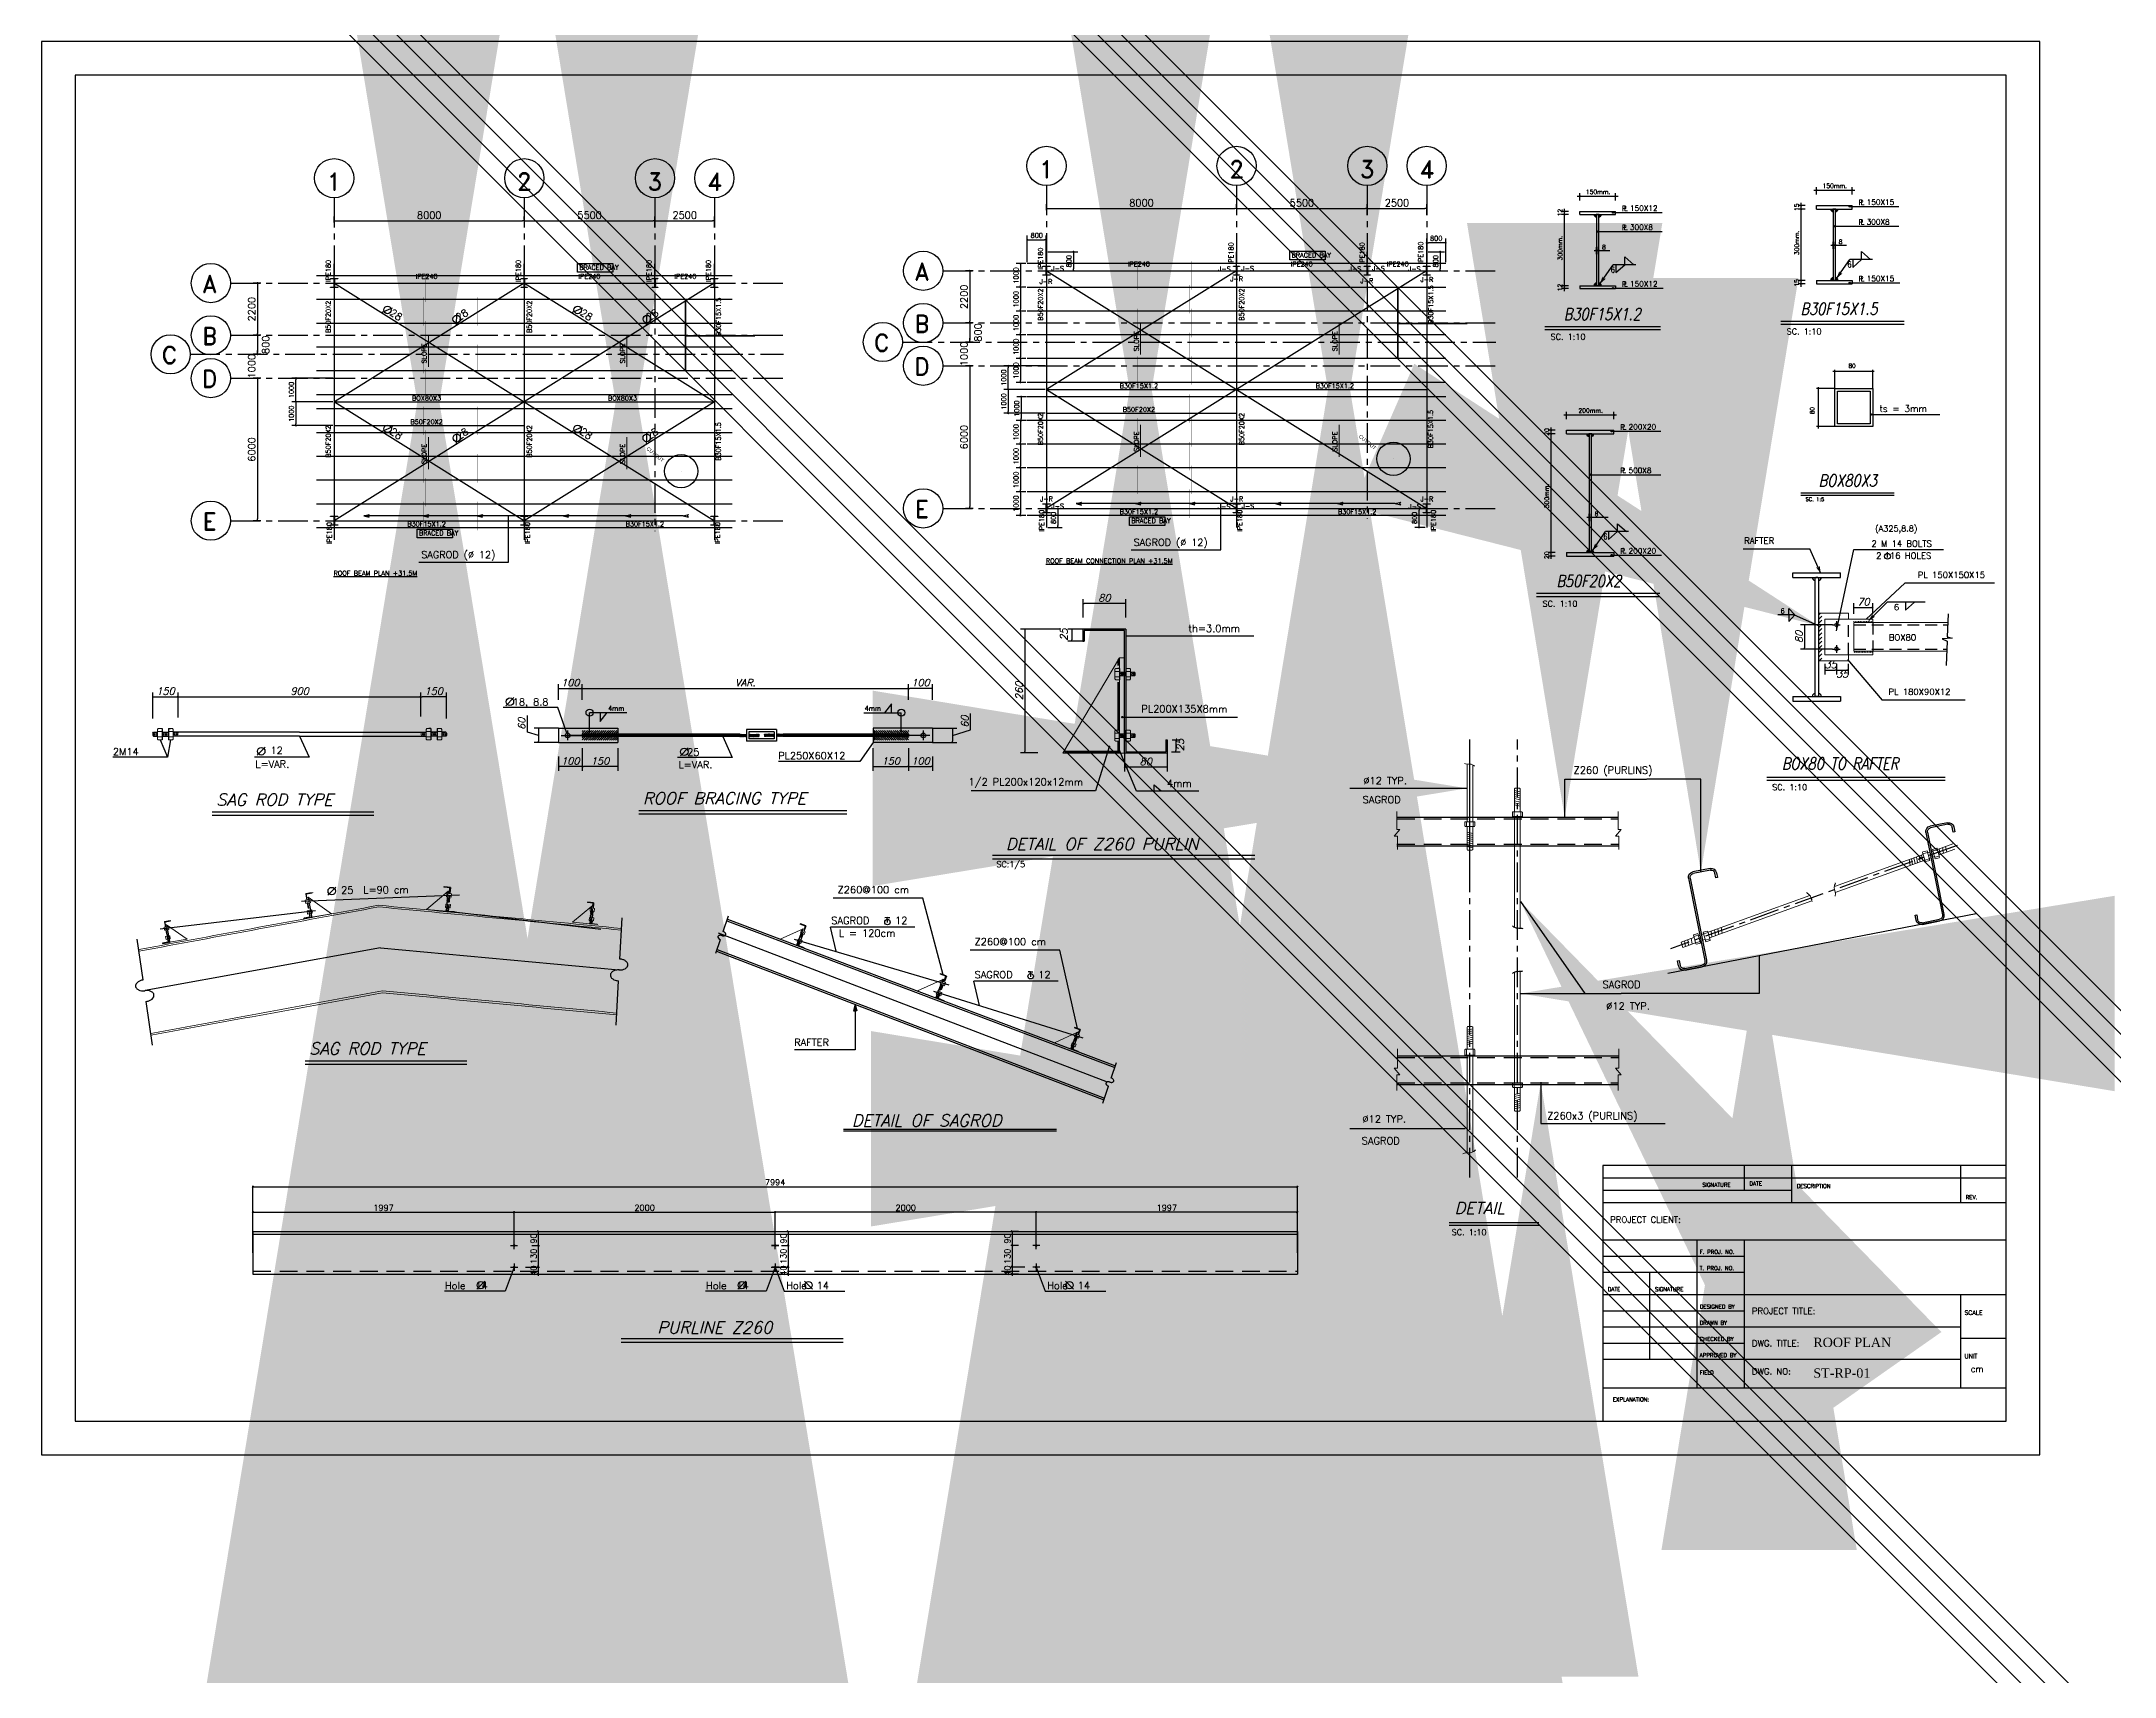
# Model space of a CAD drawing. Header units: inches. Extents: x 1387 to 2676, y -3554 to -2136.
# Drawn here: x 2491.4 to 2578.6, y -2776.5 to -2707.7 of the extents above; entities that cross this region are included whole.
import ezdxf
from ezdxf.enums import TextEntityAlignment as Align

# ---------------------------------------------------------------- set-up
doc = ezdxf.new("R2010")
doc.units = ezdxf.units.IN
doc.header["$MEASUREMENT"] = 0
for name, pattern in [('ACAD_ISO04W100', [30, 24, -3, 0, -3]), ('CENTER', [2, 1.25, -0.25, 0.25, -0.25]), ('DASHDOTX2', [2, 1, -0.5, 0, -0.5]), ('HIDDEN', [0.375, 0.25, -0.125])]:
    doc.linetypes.add(name, pattern=pattern)
for name, color, linetype in [('1', 1, 'Continuous'), ('1R', 1, 'Continuous'), ('2Y', 2, 'Continuous'), ('3', 3, 'HIDDEN'), ('3G', 3, 'Continuous'), ('4', 4, 'Continuous'), ('4C', 4, 'Continuous'), ('5', 7, 'Continuous'), ('6M', 6, 'Continuous'), ('7', 7, 'Continuous'), ('A-TEXT', 7, 'Continuous'), ('AA-IPE300', 27, 'Continuous'), ('AA_CUT OUT', 250, 'Continuous'), ('Ax', 1, 'DASHDOTX2'), ('AXE', 1, 'CENTER'), ('DIM', 8, 'Continuous'), ('dim-plan', 1, 'Continuous'), ('DIM1', 1, 'Continuous'), ('FOUN', 4, 'Continuous'), ('had', 2, 'Continuous'), ('Hatch', 1, 'Continuous'), ('lateral brace', 5, 'Continuous'), ('Layer1', 1, 'ACAD_ISO04W100'), ('Layer4', 118, 'Continuous'), ('leader-1', 1, 'Continuous'), ('MEMBER TEXT', 7, 'Continuous'), ('PURLIN 125', 1, 'Continuous'), ('ST', 30, 'Continuous'), ('TEX', 2, 'Continuous'), ('TEXT', 3, 'Continuous'), ('TEXT-1', 3, 'Continuous'), ('tir', 92, 'Continuous'), ('wall', 4, 'Continuous'), ('win1', 1, 'Continuous')]:
    doc.layers.add(name, color=color, linetype=linetype)
for name, color, linetype, lineweight in [('2', 2, 'Continuous', 9), ('BEAM NO.', 7, 'Continuous', 0), ('leder', 96, 'Continuous', 18)]:
    doc.layers.add(name, color=color, linetype=linetype, lineweight=lineweight)
doc.styles.add('GOTHIC', font='GOTHIC.TTF')
doc.styles.add('ITALICT', font='italict')
doc.styles.add('ROMAND', font='ROMAND.shx')
doc.styles.add('ROMANS', font='ROMANS')
doc.styles.add('ROMANT', font='romant')
doc.styles.get("Standard").update_dxf_attribs({"font": 'arial.ttf'})
doc.styles.add('Style-ENGINEERING', font='ENGINEERING.shx')
doc.styles.add('style1', font='times.ttf')
doc.styles.add('taufique-1', font='romans.shx', dxfattribs={"width": 0.9, "height": 150})
doc.dimstyles.new('1-10', dxfattribs={"dimscale": 0, "dimtxt": 20, "dimasz": 25, "dimexe": 10, "dimexo": 10, "dimgap": 10, "dimtad": 0, "dimdec": 0, "dimtxsty": 'GOTHIC', "dimcen": 0, "dimclrd": 256, "dimclre": 256, "dimclrt": 1, "dimadec": 0, "dimazin": 0, "dimtfac": 1, "dimtdec": 0, "dimtofl": 0, "dimtmove": 2, "dimatfit": 3, "dimfxl": 1, "dimarcsym": 0})
doc.dimstyles.new('1-100', dxfattribs={"dimtxt": 0.3, "dimasz": 0.08, "dimexe": 0.18, "dimexo": 0.0625, "dimgap": 0.09, "dimtad": 1, "dimdec": 0, "dimlfac": 1000, "dimdsep": 46, "dimtxsty": 'ROMANT', "dimblk": 'DOT', "dimcen": 0.09, "dimclrd": 1, "dimclre": 1, "dimclrt": 3, "dimadec": 0, "dimazin": 0, "dimtfac": 1, "dimtdec": 0, "dimtix": 1, "dimtofl": 0, "dimtmove": 2, "dimatfit": 3, "dimldrblk": 'DOT', "dimfxl": 1, "dimtolj": 1, "dimarcsym": 0})
doc.dimstyles.new('amin', dxfattribs={"dimtxt": 250, "dimasz": 75, "dimexe": 50, "dimexo": 100, "dimgap": 0.1, "dimtad": 0, "dimtoh": 1, "dimdec": 0, "dimtxsty": 'taufique-1', "dimblk": 'ARCHTICK', "dimcen": 2.5, "dimclrd": 256, "dimclre": 256, "dimclrt": 6, "dimadec": 0, "dimazin": 0, "dimtfac": 1, "dimtdec": 0, "dimtmove": 0, "dimatfit": 3, "dimldrblk": 'CLOSEDBLANK', "dimfxl": 1, "dimlwd": -1, "dimlwe": -1, "dimarcsym": 0})
doc.dimstyles.new('AXE', dxfattribs={"dimtxt": 0.25, "dimasz": 0.07, "dimexe": 0.05, "dimexo": 0, "dimgap": 0.07, "dimtad": 1, "dimdec": 8, "dimlfac": 100, "dimrnd": 1, "dimdsep": 46, "dimtxsty": 'ROMANS', "dimblk": 'OBLIQUE', "dimcen": 0.09, "dimclrd": 1, "dimclre": 1, "dimclrt": 2, "dimadec": 0, "dimazin": 0, "dimtfac": 0.9, "dimtdec": 8, "dimtix": 1, "dimtmove": 2, "dimatfit": 3, "dimldrblk": 'OBLIQUE', "dimfxl": 0.1, "dimtolj": 1, "dimarcsym": 0})
doc.dimstyles.new('Copy of 1-100', dxfattribs={"dimtxt": 0.2, "dimasz": 0.08, "dimexe": 0.18, "dimexo": 0.0625, "dimgap": 0.09, "dimtad": 1, "dimdec": 0, "dimlfac": 1000, "dimdsep": 46, "dimtxsty": 'ROMANT', "dimblk": 'DOT', "dimcen": 0.09, "dimclrd": 1, "dimclre": 1, "dimclrt": 3, "dimadec": 0, "dimazin": 0, "dimtfac": 1, "dimtdec": 0, "dimtix": 1, "dimtofl": 0, "dimtmove": 2, "dimatfit": 3, "dimldrblk": 'DOT', "dimfxl": 1, "dimtolj": 1, "dimarcsym": 0})
doc.dimstyles.new('Copy of 1-5(100)', dxfattribs={"dimscale": 100, "dimtxt": 2.5, "dimasz": 2.3, "dimexe": 1.5, "dimexo": 3, "dimgap": 1, "dimtad": 1, "dimdec": 0, "dimlfac": 0.05, "dimdsep": 46, "dimtxsty": 'ROMANS', "dimcen": 0, "dimclrd": 1, "dimclre": 1, "dimclrt": 2, "dimadec": 0, "dimazin": 0, "dimtfac": 2, "dimtdec": 0, "dimtmove": 2, "dimatfit": 3, "dimfxl": 1.5, "dimtolj": 1, "dimtzin": 0, "dimarcsym": 0})
doc.dimstyles.new('FAZ1-2$0$NEW', dxfattribs={"dimtxt": 0.3, "dimasz": 0.05, "dimexe": 0.18, "dimexo": 0, "dimgap": 0.09, "dimtad": 1, "dimdec": 0, "dimlfac": 100, "dimzin": 0, "dimdsep": 46, "dimtxsty": 'ITALICT', "dimblk": 'DOT', "dimcen": 0.045, "dimclrt": 2, "dimadec": 0, "dimazin": 0, "dimtfac": 1, "dimtdec": 0, "dimtmove": 1, "dimatfit": 3, "dimldrblk": 'DOT', "dimfxl": 0.18, "dimtolj": 1, "dimtzin": 0, "dimarcsym": 0})
doc.dimstyles.new('ISO-50', dxfattribs={"dimscale": 50, "dimtxt": 2.5, "dimasz": 3, "dimexe": 1.25, "dimexo": 0.625, "dimgap": 1, "dimtad": 1, "dimdec": 0, "dimdsep": 46, "dimtxsty": 'Style-ENGINEERING', "dimcen": 0, "dimclrd": 1, "dimclre": 1, "dimclrt": 7, "dimadec": 0, "dimazin": 2, "dimtfac": 1, "dimtdec": 0, "dimtmove": 0, "dimatfit": 3, "dimfxl": 1, "dimlwd": 9, "dimlwe": 9, "dimarcsym": 0})
doc.dimstyles.get("Standard").update_dxf_attribs({"dimtxt": 0.25, "dimasz": 0.18, "dimexe": 0.18, "dimexo": 0.0625, "dimgap": 0.09, "dimtad": 0, "dimdec": 0, "dimlfac": 100, "dimzin": 0, "dimdsep": 46, "dimtxsty": 'Standard', "dimcen": 0.09, "dimadec": 0, "dimazin": 0, "dimtfac": 1, "dimtdec": 0, "dimtofl": 0, "dimtmove": 0, "dimatfit": 3, "dimfxl": 1, "dimtolj": 1, "dimtzin": 0, "dimarcsym": 0})

# ---------------------------------------------------------------- blocks, each defined once
blk = doc.blocks.new('*D2082')
at = {"color": 0, "lineweight": -2, "transparency": 16777216}
for p, q in [((-1943, 2530), (-1942, 2529)), ((-1400, 2085), (-1400, 2085)), ((-1400, 2085), (-1400, 2085))]:
    blk.add_line(p, q, dxfattribs=at)
at = {"color": 0, "transparency": 16777216}
blk.add_solid([(-1942, 2530), (-1942, 2529), (-1941, 2529)], dxfattribs=at)
at = {"layer": 'Defpoints', "color": 0, "transparency": 16777216}
for p in [(-1941, 2529), (-859, 1641)]:
    blk.add_point(p, dxfattribs=at)
at = {"color": 0, "transparency": 16777216, "insert": (-1946, 2533), "char_height": 1.75, "attachment_point": 5, "rotation": 320.64725}
blk.add_mtext('\\A1;∅140000', dxfattribs=at)
blk = doc.blocks.new('_ArchTick')
at = {"color": 0, "linetype": 'ByBlock', "const_width": 0.15}
blk.add_lwpolyline([(-0.5, -0.5), (0.5, 0.5)], dxfattribs=at)
blk = doc.blocks.new('DOT')
at = {"layer": 'DIM', "color": 0, "linetype": 'ByBlock'}
blk.add_line((-0.5, 0), (-1, 0), dxfattribs=at)
at = {"layer": 'DIM', "color": 0, "linetype": 'ByBlock', "const_width": 0.5}
blk.add_lwpolyline([(-0.25, 0, 1), (0.25, 0, 1)], format="xyb", close=True, dxfattribs=at)
blk = doc.blocks.new('*D2075')
at = {"layer": 'Defpoints', "color": 0, "transparency": 16777216}
for p in [(2500.657, -2717.89), (2500.449, -2720.09), (2500.657, -2720.09)]:
    blk.add_point(p, dxfattribs=at)
at = {"layer": 'wall', "color": 1, "lineweight": -2, "transparency": 16777216}
for p, q in [((2500.594, -2717.89), (2500.269, -2717.89)), ((2500.449, -2717.97), (2500.449, -2720.01)), ((2500.594, -2720.09), (2500.269, -2720.09))]:
    blk.add_line(p, q, dxfattribs=at)
at = {"layer": 'wall', "color": 1, "lineweight": -2, "transparency": 16777216, "xscale": 0.08, "yscale": 0.08, "zscale": 0.08}
for p, rotation in [((2500.449, -2717.89), 89.999316665766), ((2500.449, -2720.09), 269.9993166657659)]:
    blk.add_blockref('DOT', p, dxfattribs=dict(at, rotation=rotation))
at = {"layer": 'wall', "color": 3, "transparency": 16777216, "insert": (2500.209, -2718.99), "char_height": 0.3, "attachment_point": 5, "rotation": 89.99932, "style": 'ROMANT'}
blk.add_mtext('\\A1;2200', dxfattribs=at)
blk = doc.blocks.new('_Dot')
at = {"layer": 'DIM', "color": 0, "lineweight": -2}
blk.add_line((-0.5, 0), (-1, 0), dxfattribs=at)
at = {"layer": 'DIM', "color": 0, "const_width": 0.5}
blk.add_lwpolyline([(-0.25, 0, 1), (0.25, 0, 1)], format="xyb", close=True, dxfattribs=at)
blk = doc.blocks.new('*D2081')
at = {"layer": 'Defpoints', "color": 0, "transparency": 16777216}
for p in [(2503.678, -2715.409), (2511.678, -2715.276), (2511.678, -2715.276)]:
    blk.add_point(p, dxfattribs=at)
at = {"layer": 'wall', "color": 1, "lineweight": -2, "transparency": 16777216}
for p, q in [((2503.678, -2715.347), (2503.678, -2715.096)), ((2503.758, -2715.276), (2511.598, -2715.276)), ((2511.678, -2715.214), (2511.678, -2715.096))]:
    blk.add_line(p, q, dxfattribs=at)
at = {"layer": 'wall', "color": 1, "lineweight": -2, "transparency": 16777216, "xscale": 0.08, "yscale": 0.08, "zscale": 0.08, "rotation": 180}
blk.add_blockref('DOT', (2503.678, -2715.276), dxfattribs=at)
at = {"layer": 'wall', "color": 1, "lineweight": -2, "transparency": 16777216, "xscale": 0.08, "yscale": 0.08, "zscale": 0.08}
blk.add_blockref('DOT', (2511.678, -2715.276), dxfattribs=at)
at = {"layer": 'wall', "color": 3, "transparency": 16777216, "insert": (2507.678, -2715.036), "char_height": 0.3, "attachment_point": 5, "style": 'ROMANT'}
blk.add_mtext('\\A1;8000', dxfattribs=at)
blk = doc.blocks.new('*D2076')
at = {"layer": 'Defpoints', "color": 0, "transparency": 16777216}
for p in [(2511.678, -2715.276), (2517.178, -2715.276), (2517.178, -2715.614)]:
    blk.add_point(p, dxfattribs=at)
at = {"layer": 'wall', "color": 1, "lineweight": -2, "transparency": 16777216}
for p, q in [((2511.678, -2715.214), (2511.678, -2715.096)), ((2511.758, -2715.276), (2517.098, -2715.276)), ((2517.178, -2715.551), (2517.178, -2715.096))]:
    blk.add_line(p, q, dxfattribs=at)
at = {"layer": 'wall', "color": 1, "lineweight": -2, "transparency": 16777216, "xscale": 0.08, "yscale": 0.08, "zscale": 0.08, "rotation": 180}
blk.add_blockref('DOT', (2511.678, -2715.276), dxfattribs=at)
at = {"layer": 'wall', "color": 1, "lineweight": -2, "transparency": 16777216, "xscale": 0.08, "yscale": 0.08, "zscale": 0.08}
blk.add_blockref('DOT', (2517.178, -2715.276), dxfattribs=at)
at = {"layer": 'wall', "color": 3, "transparency": 16777216, "insert": (2514.428, -2715.036), "char_height": 0.3, "attachment_point": 5, "style": 'ROMANT'}
blk.add_mtext('\\A1;5500', dxfattribs=at)
blk = doc.blocks.new('*D2077')
at = {"layer": 'Defpoints', "color": 0, "transparency": 16777216}
for p in [(2500.657, -2720.09), (2500.449, -2720.89), (2500.657, -2720.89)]:
    blk.add_point(p, dxfattribs=at)
at = {"layer": 'wall', "color": 1, "lineweight": -2, "transparency": 16777216}
for p, q in [((2500.594, -2720.09), (2500.269, -2720.09)), ((2500.449, -2720.17), (2500.449, -2720.81)), ((2500.594, -2720.89), (2500.269, -2720.89))]:
    blk.add_line(p, q, dxfattribs=at)
at = {"layer": 'wall', "color": 1, "lineweight": -2, "transparency": 16777216, "xscale": 0.08, "yscale": 0.08, "zscale": 0.08}
for p, rotation in [((2500.449, -2720.09), 89.99837351745967), ((2500.449, -2720.89), 269.9983735174597)]:
    blk.add_blockref('DOT', p, dxfattribs=dict(at, rotation=rotation))
at = {"layer": 'wall', "color": 3, "transparency": 16777216, "insert": (2500.796, -2720.49), "char_height": 0.3, "attachment_point": 5, "rotation": 89.99837, "style": 'ROMANT'}
blk.add_mtext('\\A1;800', dxfattribs=at)
blk = doc.blocks.new('*D2078')
at = {"layer": 'Defpoints', "color": 0, "transparency": 16777216}
for p in [(2500.657, -2720.89), (2500.449, -2721.89), (2500.657, -2721.89)]:
    blk.add_point(p, dxfattribs=at)
at = {"layer": 'wall', "color": 1, "lineweight": -2, "transparency": 16777216}
for p, q in [((2500.594, -2720.89), (2500.269, -2720.89)), ((2500.449, -2720.81), (2500.449, -2720.73)), ((2500.594, -2721.89), (2500.269, -2721.89)), ((2500.449, -2721.97), (2500.449, -2722.05))]:
    blk.add_line(p, q, dxfattribs=at)
at = {"layer": 'wall', "color": 1, "lineweight": -2, "transparency": 16777216, "xscale": 0.08, "yscale": 0.08, "zscale": 0.08}
for p, rotation in [((2500.449, -2720.89), 269.9983735174825), ((2500.449, -2721.89), 89.99837351748256)]:
    blk.add_blockref('DOT', p, dxfattribs=dict(at, rotation=rotation))
at = {"layer": 'wall', "color": 3, "transparency": 16777216, "insert": (2500.209, -2721.39), "char_height": 0.3, "attachment_point": 5, "rotation": 89.99837, "style": 'ROMANT'}
blk.add_mtext('\\A1;1000', dxfattribs=at)
blk = doc.blocks.new('*D2079')
at = {"layer": 'Defpoints', "color": 0, "transparency": 16777216}
for p in [(2500.657, -2721.89), (2500.449, -2727.89), (2500.657, -2727.89)]:
    blk.add_point(p, dxfattribs=at)
at = {"layer": 'wall', "color": 1, "lineweight": -2, "transparency": 16777216}
for p, q in [((2500.594, -2721.89), (2500.269, -2721.89)), ((2500.449, -2721.97), (2500.449, -2727.81)), ((2500.594, -2727.89), (2500.269, -2727.89))]:
    blk.add_line(p, q, dxfattribs=at)
at = {"layer": 'wall', "color": 1, "lineweight": -2, "transparency": 16777216, "xscale": 0.08, "yscale": 0.08, "zscale": 0.08}
for p, rotation in [((2500.449, -2721.89), 89.9996086294533), ((2500.449, -2727.89), 269.9996086294533)]:
    blk.add_blockref('DOT', p, dxfattribs=dict(at, rotation=rotation))
at = {"layer": 'wall', "color": 3, "transparency": 16777216, "insert": (2500.209, -2724.89), "char_height": 0.3, "attachment_point": 5, "rotation": 89.99961, "style": 'ROMANT'}
blk.add_mtext('\\A1;6000', dxfattribs=at)
blk = doc.blocks.new('*D2080')
at = {"layer": 'Defpoints', "color": 0, "transparency": 16777216}
for p in [(2517.178, -2715.276), (2519.678, -2715.276), (2519.678, -2715.614)]:
    blk.add_point(p, dxfattribs=at)
at = {"layer": 'wall', "color": 1, "lineweight": -2, "transparency": 16777216}
for p, q in [((2517.178, -2715.214), (2517.178, -2715.096)), ((2517.258, -2715.276), (2519.598, -2715.276)), ((2519.678, -2715.551), (2519.678, -2715.096))]:
    blk.add_line(p, q, dxfattribs=at)
at = {"layer": 'wall', "color": 1, "lineweight": -2, "transparency": 16777216, "xscale": 0.08, "yscale": 0.08, "zscale": 0.08, "rotation": 180}
blk.add_blockref('DOT', (2517.178, -2715.276), dxfattribs=at)
at = {"layer": 'wall', "color": 1, "lineweight": -2, "transparency": 16777216, "xscale": 0.08, "yscale": 0.08, "zscale": 0.08}
blk.add_blockref('DOT', (2519.678, -2715.276), dxfattribs=at)
at = {"layer": 'wall', "color": 3, "transparency": 16777216, "insert": (2518.428, -2715.036), "char_height": 0.3, "attachment_point": 5, "style": 'ROMANT'}
blk.add_mtext('\\A1;2500', dxfattribs=at)
blk = doc.blocks.new('*D2634')
at = {"layer": 'Defpoints', "color": 0, "transparency": 16777216}
for p in [(2534.237, -2732.454), (2532.742, -2737.654), (2533.291, -2737.654)]:
    blk.add_point(p, dxfattribs=at)
at = {"layer": 'DIM1', "color": 0, "lineweight": -2, "transparency": 16777216}
for p, q in [((2534.237, -2732.454), (2532.562, -2732.454)), ((2532.742, -2732.504), (2532.742, -2737.604)), ((2533.291, -2737.654), (2532.562, -2737.654))]:
    blk.add_line(p, q, dxfattribs=at)
at = {"layer": 'DIM1', "color": 0, "lineweight": -2, "transparency": 16777216, "xscale": 0.05, "yscale": 0.05, "zscale": 0.05}
for p, rotation in [((2532.742, -2732.454), 90), ((2532.742, -2737.654), 270)]:
    blk.add_blockref('_Dot', p, dxfattribs=dict(at, rotation=rotation))
at = {"layer": 'DIM1', "color": 2, "lineweight": 15, "transparency": 16777216, "insert": (2532.502, -2735.054), "char_height": 0.3, "attachment_point": 5, "rotation": 90, "style": 'ITALICT'}
blk.add_mtext('\\A1;260', dxfattribs=at)
blk = doc.blocks.new('*D2635')
at = {"layer": 'Defpoints', "color": 0, "transparency": 16777216}
for p in [(2535.191, -2731.377), (2535.191, -2731.967), (2536.992, -2731.967)]:
    blk.add_point(p, dxfattribs=at)
at = {"layer": 'DIM1', "color": 0, "lineweight": -2, "transparency": 16777216}
for p, q in [((2535.191, -2731.967), (2535.191, -2731.197)), ((2536.942, -2731.377), (2535.241, -2731.377)), ((2536.992, -2731.967), (2536.992, -2731.197))]:
    blk.add_line(p, q, dxfattribs=at)
at = {"layer": 'DIM1', "color": 0, "lineweight": -2, "transparency": 16777216, "xscale": 0.05, "yscale": 0.05, "zscale": 0.05, "rotation": 180}
blk.add_blockref('_Dot', (2535.191, -2731.377), dxfattribs=at)
at = {"layer": 'DIM1', "color": 0, "lineweight": -2, "transparency": 16777216, "xscale": 0.05, "yscale": 0.05, "zscale": 0.05}
blk.add_blockref('_Dot', (2536.992, -2731.377), dxfattribs=at)
at = {"layer": 'DIM1', "color": 2, "lineweight": 15, "transparency": 16777216, "insert": (2536.091, -2731.137), "char_height": 0.3, "attachment_point": 5, "style": 'ITALICT'}
blk.add_mtext('\\A1;80', dxfattribs=at)
blk = doc.blocks.new('*D2636')
at = {"layer": 'Defpoints', "color": 0, "transparency": 16777216}
for p in [(2534.727, -2732.954), (2535.187, -2732.454), (2535.187, -2732.954)]:
    blk.add_point(p, dxfattribs=at)
at = {"layer": 'DIM1', "color": 0, "lineweight": -2, "transparency": 16777216}
for p, q in [((2535.187, -2732.454), (2534.547, -2732.454)), ((2535.187, -2732.954), (2534.547, -2732.954)), ((2534.727, -2732.504), (2534.727, -2732.904))]:
    blk.add_line(p, q, dxfattribs=at)
at = {"layer": 'DIM1', "color": 0, "lineweight": -2, "transparency": 16777216, "xscale": 0.05, "yscale": 0.05, "zscale": 0.05}
for p, rotation in [((2534.727, -2732.454), 90), ((2534.727, -2732.954), 270)]:
    blk.add_blockref('_Dot', p, dxfattribs=dict(at, rotation=rotation))
at = {"layer": 'DIM1', "color": 2, "lineweight": 15, "transparency": 16777216, "insert": (2534.384, -2732.684), "char_height": 0.3, "attachment_point": 5, "rotation": 90, "style": 'ITALICT'}
blk.add_mtext('\\A1;25', dxfattribs=at)
blk = doc.blocks.new('*D2637')
at = {"layer": 'Defpoints', "color": 0, "transparency": 16777216}
for p in [(2538.917, -2737.61), (2538.942, -2737.109), (2539.102, -2737.61)]:
    blk.add_point(p, dxfattribs=at)
at = {"layer": 'DIM1', "color": 0, "lineweight": -2, "transparency": 16777216}
for p, q in [((2538.917, -2737.61), (2539.282, -2737.61)), ((2538.942, -2737.109), (2539.282, -2737.109)), ((2539.102, -2737.159), (2539.102, -2737.56))]:
    blk.add_line(p, q, dxfattribs=at)
at = {"layer": 'DIM1', "color": 0, "lineweight": -2, "transparency": 16777216, "xscale": 0.05, "yscale": 0.05, "zscale": 0.05}
for p, rotation in [((2539.102, -2737.109), 90), ((2539.102, -2737.61), 270)]:
    blk.add_blockref('_Dot', p, dxfattribs=dict(at, rotation=rotation))
at = {"layer": 'DIM1', "color": 2, "lineweight": 15, "transparency": 16777216, "insert": (2539.282, -2737.323), "char_height": 0.3, "attachment_point": 5, "rotation": 90, "style": 'ITALICT'}
blk.add_mtext('\\A1;25', dxfattribs=at)
blk = doc.blocks.new('*D2638')
at = {"layer": 'Defpoints', "color": 0, "transparency": 16777216}
for p in [(2514.117, -2734.946), (2513.117, -2735.421), (2514.117, -2735.421)]:
    blk.add_point(p, dxfattribs=at)
at = {"layer": 'DIM1', "color": 0, "lineweight": -2, "transparency": 16777216}
for p, q in [((2513.117, -2735.421), (2513.117, -2734.766)), ((2513.167, -2734.946), (2514.067, -2734.946)), ((2514.117, -2735.421), (2514.117, -2734.766))]:
    blk.add_line(p, q, dxfattribs=at)
at = {"layer": 'DIM1', "color": 0, "lineweight": -2, "transparency": 16777216, "xscale": 0.05, "yscale": 0.05, "zscale": 0.05, "rotation": 180}
blk.add_blockref('_Dot', (2513.117, -2734.946), dxfattribs=at)
at = {"layer": 'DIM1', "color": 0, "lineweight": -2, "transparency": 16777216, "xscale": 0.05, "yscale": 0.05, "zscale": 0.05}
blk.add_blockref('_Dot', (2514.117, -2734.946), dxfattribs=at)
at = {"layer": 'DIM1', "color": 2, "lineweight": 15, "transparency": 16777216, "insert": (2513.617, -2734.706), "char_height": 0.3, "attachment_point": 5, "style": 'ITALICT'}
blk.add_mtext('\\A1;100', dxfattribs=at)
blk = doc.blocks.new('*D2639')
at = {"layer": 'Defpoints', "color": 0, "transparency": 16777216}
for p in [(2527.853, -2734.946), (2514.117, -2735.421), (2527.853, -2735.421)]:
    blk.add_point(p, dxfattribs=at)
at = {"layer": 'DIM1', "color": 0, "lineweight": -2, "transparency": 16777216}
for p, q in [((2514.117, -2735.421), (2514.117, -2734.766)), ((2514.167, -2734.946), (2527.803, -2734.946)), ((2527.853, -2735.421), (2527.853, -2734.766))]:
    blk.add_line(p, q, dxfattribs=at)
at = {"layer": 'DIM1', "color": 0, "lineweight": -2, "transparency": 16777216, "xscale": 0.05, "yscale": 0.05, "zscale": 0.05, "rotation": 180}
blk.add_blockref('_Dot', (2514.117, -2734.946), dxfattribs=at)
at = {"layer": 'DIM1', "color": 0, "lineweight": -2, "transparency": 16777216, "xscale": 0.05, "yscale": 0.05, "zscale": 0.05}
blk.add_blockref('_Dot', (2527.853, -2734.946), dxfattribs=at)
at = {"layer": 'DIM1', "color": 2, "lineweight": 15, "transparency": 16777216, "insert": (2520.985, -2734.706), "char_height": 0.3, "attachment_point": 5, "style": 'ITALICT'}
blk.add_mtext('\\A1;VAR.', dxfattribs=at)
blk = doc.blocks.new('*D2640')
at = {"layer": 'Defpoints', "color": 0, "transparency": 16777216}
for p in [(2513.117, -2736.621), (2512.276, -2737.221), (2513.117, -2737.221)]:
    blk.add_point(p, dxfattribs=at)
at = {"layer": 'DIM1', "color": 0, "lineweight": -2, "transparency": 16777216}
for p, q in [((2511.811, -2736.782), (2511.811, -2736.088)), ((2512.276, -2736.921), (2511.811, -2736.782)), ((2513.117, -2736.621), (2512.096, -2736.621)), ((2512.276, -2736.671), (2512.276, -2737.171)), ((2513.117, -2737.221), (2512.096, -2737.221))]:
    blk.add_line(p, q, dxfattribs=at)
at = {"layer": 'DIM1', "color": 0, "lineweight": -2, "transparency": 16777216, "xscale": 0.05, "yscale": 0.05, "zscale": 0.05}
for p, rotation in [((2512.276, -2736.621), 90), ((2512.276, -2737.221), 270)]:
    blk.add_blockref('_Dot', p, dxfattribs=dict(at, rotation=rotation))
at = {"layer": 'DIM1', "color": 2, "lineweight": 15, "transparency": 16777216, "insert": (2511.571, -2736.435), "char_height": 0.3, "attachment_point": 5, "rotation": 90, "style": 'ITALICT'}
blk.add_mtext('\\A1;60', dxfattribs=at)
blk = doc.blocks.new('*D2641')
at = {"layer": 'Defpoints', "color": 0, "transparency": 16777216}
for p in [(2514.117, -2737.454), (2515.617, -2737.454), (2514.117, -2738.237)]:
    blk.add_point(p, dxfattribs=at)
at = {"layer": 'DIM1', "color": 0, "lineweight": -2, "transparency": 16777216}
for p, q in [((2514.117, -2737.454), (2514.117, -2738.417)), ((2515.617, -2737.454), (2515.617, -2738.417)), ((2515.567, -2738.237), (2514.167, -2738.237))]:
    blk.add_line(p, q, dxfattribs=at)
at = {"layer": 'DIM1', "color": 0, "lineweight": -2, "transparency": 16777216, "xscale": 0.05, "yscale": 0.05, "zscale": 0.05, "rotation": 180}
blk.add_blockref('_Dot', (2514.117, -2738.237), dxfattribs=at)
at = {"layer": 'DIM1', "color": 0, "lineweight": -2, "transparency": 16777216, "xscale": 0.05, "yscale": 0.05, "zscale": 0.05}
blk.add_blockref('_Dot', (2515.617, -2738.237), dxfattribs=at)
at = {"layer": 'DIM1', "color": 2, "lineweight": 15, "transparency": 16777216, "insert": (2514.867, -2737.997), "char_height": 0.3, "attachment_point": 5, "style": 'ITALICT'}
blk.add_mtext('\\A1;150', dxfattribs=at)
blk = doc.blocks.new('*D2642')
at = {"layer": 'Defpoints', "color": 0, "transparency": 16777216}
for p in [(2514.117, -2737.454), (2513.117, -2737.804), (2513.117, -2738.237)]:
    blk.add_point(p, dxfattribs=at)
at = {"layer": 'DIM1', "color": 0, "lineweight": -2, "transparency": 16777216}
for p, q in [((2514.117, -2737.454), (2514.117, -2738.417)), ((2513.117, -2737.804), (2513.117, -2738.417)), ((2514.067, -2738.237), (2513.167, -2738.237))]:
    blk.add_line(p, q, dxfattribs=at)
at = {"layer": 'DIM1', "color": 0, "lineweight": -2, "transparency": 16777216, "xscale": 0.05, "yscale": 0.05, "zscale": 0.05, "rotation": 180}
blk.add_blockref('_Dot', (2513.117, -2738.237), dxfattribs=at)
at = {"layer": 'DIM1', "color": 0, "lineweight": -2, "transparency": 16777216, "xscale": 0.05, "yscale": 0.05, "zscale": 0.05}
blk.add_blockref('_Dot', (2514.117, -2738.237), dxfattribs=at)
at = {"layer": 'DIM1', "color": 2, "lineweight": 15, "transparency": 16777216, "insert": (2513.617, -2737.997), "char_height": 0.3, "attachment_point": 5, "style": 'ITALICT'}
blk.add_mtext('\\A1;100', dxfattribs=at)
blk = doc.blocks.new('*D2643')
at = {"layer": 'Defpoints', "color": 0, "transparency": 16777216}
for p in [(2507.33, -2735.3), (2507.33, -2736.127), (2508.403, -2736.205)]:
    blk.add_point(p, dxfattribs=at)
at = {"layer": 'DIM1', "color": 0, "lineweight": -2, "transparency": 16777216}
for p, q in [((2507.33, -2736.127), (2507.33, -2735.12)), ((2508.353, -2735.3), (2507.38, -2735.3)), ((2508.403, -2736.205), (2508.403, -2735.12))]:
    blk.add_line(p, q, dxfattribs=at)
at = {"layer": 'DIM1', "color": 0, "lineweight": -2, "transparency": 16777216, "xscale": 0.05, "yscale": 0.05, "zscale": 0.05, "rotation": 180}
blk.add_blockref('_Dot', (2507.33, -2735.3), dxfattribs=at)
at = {"layer": 'DIM1', "color": 0, "lineweight": -2, "transparency": 16777216, "xscale": 0.05, "yscale": 0.05, "zscale": 0.05}
blk.add_blockref('_Dot', (2508.403, -2735.3), dxfattribs=at)
at = {"layer": 'DIM1', "color": 2, "lineweight": 15, "transparency": 16777216, "insert": (2507.866, -2735.06), "char_height": 0.3, "attachment_point": 5, "style": 'ITALICT'}
blk.add_mtext('\\A1;150', dxfattribs=at)
blk = doc.blocks.new('*D2644')
at = {"layer": 'Defpoints', "color": 0, "transparency": 16777216}
for p in [(2497.117, -2735.3), (2496.045, -2736.205), (2497.117, -2736.127)]:
    blk.add_point(p, dxfattribs=at)
at = {"layer": 'DIM1', "color": 0, "lineweight": -2, "transparency": 16777216}
for p, q in [((2496.045, -2736.205), (2496.045, -2735.12)), ((2496.095, -2735.3), (2497.067, -2735.3)), ((2497.117, -2736.127), (2497.117, -2735.12))]:
    blk.add_line(p, q, dxfattribs=at)
at = {"layer": 'DIM1', "color": 0, "lineweight": -2, "transparency": 16777216, "xscale": 0.05, "yscale": 0.05, "zscale": 0.05, "rotation": 180}
blk.add_blockref('_Dot', (2496.045, -2735.3), dxfattribs=at)
at = {"layer": 'DIM1', "color": 0, "lineweight": -2, "transparency": 16777216, "xscale": 0.05, "yscale": 0.05, "zscale": 0.05}
blk.add_blockref('_Dot', (2497.117, -2735.3), dxfattribs=at)
at = {"layer": 'DIM1', "color": 2, "lineweight": 15, "transparency": 16777216, "insert": (2496.581, -2735.06), "char_height": 0.3, "attachment_point": 5, "style": 'ITALICT'}
blk.add_mtext('\\A1;150', dxfattribs=at)
blk = doc.blocks.new('*D2645')
at = {"layer": 'Defpoints', "color": 0, "transparency": 16777216}
for p in [(2507.33, -2735.3), (2507.33, -2735.756), (2497.117, -2736.174)]:
    blk.add_point(p, dxfattribs=at)
at = {"layer": 'DIM1', "color": 0, "lineweight": -2, "transparency": 16777216}
for p, q in [((2497.117, -2736.174), (2497.117, -2735.12)), ((2497.167, -2735.3), (2507.28, -2735.3)), ((2507.33, -2735.756), (2507.33, -2735.12))]:
    blk.add_line(p, q, dxfattribs=at)
at = {"layer": 'DIM1', "color": 0, "lineweight": -2, "transparency": 16777216, "xscale": 0.05, "yscale": 0.05, "zscale": 0.05, "rotation": 180}
blk.add_blockref('_Dot', (2497.117, -2735.3), dxfattribs=at)
at = {"layer": 'DIM1', "color": 0, "lineweight": -2, "transparency": 16777216, "xscale": 0.05, "yscale": 0.05, "zscale": 0.05}
blk.add_blockref('_Dot', (2507.33, -2735.3), dxfattribs=at)
at = {"layer": 'DIM1', "color": 2, "lineweight": 15, "transparency": 16777216, "insert": (2502.224, -2735.06), "char_height": 0.3, "attachment_point": 5, "style": 'ITALICT'}
blk.add_mtext('\\A1;900', dxfattribs=at)
blk = doc.blocks.new('*D2646')
at = {"layer": 'Defpoints', "color": 0, "transparency": 16777216}
for p in [(2527.853, -2734.946), (2527.853, -2735.421), (2528.853, -2735.421)]:
    blk.add_point(p, dxfattribs=at)
at = {"layer": 'DIM1', "color": 0, "lineweight": -2, "transparency": 16777216}
for p, q in [((2527.853, -2735.421), (2527.853, -2734.766)), ((2528.803, -2734.946), (2527.903, -2734.946)), ((2528.853, -2735.421), (2528.853, -2734.766))]:
    blk.add_line(p, q, dxfattribs=at)
at = {"layer": 'DIM1', "color": 0, "lineweight": -2, "transparency": 16777216, "xscale": 0.05, "yscale": 0.05, "zscale": 0.05, "rotation": 180}
blk.add_blockref('_Dot', (2527.853, -2734.946), dxfattribs=at)
at = {"layer": 'DIM1', "color": 0, "lineweight": -2, "transparency": 16777216, "xscale": 0.05, "yscale": 0.05, "zscale": 0.05}
blk.add_blockref('_Dot', (2528.853, -2734.946), dxfattribs=at)
at = {"layer": 'DIM1', "color": 2, "lineweight": 15, "transparency": 16777216, "insert": (2528.353, -2734.706), "char_height": 0.3, "attachment_point": 5, "style": 'ITALICT'}
blk.add_mtext('\\A1;100', dxfattribs=at)
blk = doc.blocks.new('*D2647')
at = {"layer": 'Defpoints', "color": 0, "transparency": 16777216}
for p in [(2528.853, -2736.621), (2528.853, -2737.221), (2529.695, -2737.221)]:
    blk.add_point(p, dxfattribs=at)
at = {"layer": 'DIM1', "color": 0, "lineweight": -2, "transparency": 16777216}
for p, q in [((2528.853, -2736.621), (2529.875, -2736.621)), ((2529.695, -2736.671), (2529.695, -2737.171)), ((2529.695, -2736.921), (2530.46, -2736.692)), ((2530.46, -2736.692), (2530.46, -2735.998)), ((2528.853, -2737.221), (2529.875, -2737.221))]:
    blk.add_line(p, q, dxfattribs=at)
at = {"layer": 'DIM1', "color": 0, "lineweight": -2, "transparency": 16777216, "xscale": 0.05, "yscale": 0.05, "zscale": 0.05}
for p, rotation in [((2529.695, -2736.621), 90), ((2529.695, -2737.221), 270)]:
    blk.add_blockref('_Dot', p, dxfattribs=dict(at, rotation=rotation))
at = {"layer": 'DIM1', "color": 2, "lineweight": 15, "transparency": 16777216, "insert": (2530.22, -2736.345), "char_height": 0.3, "attachment_point": 5, "rotation": 90, "style": 'ITALICT'}
blk.add_mtext('\\A1;60', dxfattribs=at)
blk = doc.blocks.new('*D2648')
at = {"layer": 'Defpoints', "color": 0, "transparency": 16777216}
for p in [(2526.353, -2737.454), (2527.853, -2737.454), (2527.853, -2738.237)]:
    blk.add_point(p, dxfattribs=at)
at = {"layer": 'DIM1', "color": 0, "lineweight": -2, "transparency": 16777216}
for p, q in [((2526.353, -2737.454), (2526.353, -2738.417)), ((2527.853, -2737.454), (2527.853, -2738.417)), ((2526.403, -2738.237), (2527.803, -2738.237))]:
    blk.add_line(p, q, dxfattribs=at)
at = {"layer": 'DIM1', "color": 0, "lineweight": -2, "transparency": 16777216, "xscale": 0.05, "yscale": 0.05, "zscale": 0.05, "rotation": 180}
blk.add_blockref('_Dot', (2526.353, -2738.237), dxfattribs=at)
at = {"layer": 'DIM1', "color": 0, "lineweight": -2, "transparency": 16777216, "xscale": 0.05, "yscale": 0.05, "zscale": 0.05}
blk.add_blockref('_Dot', (2527.853, -2738.237), dxfattribs=at)
at = {"layer": 'DIM1', "color": 2, "lineweight": 15, "transparency": 16777216, "insert": (2527.103, -2737.997), "char_height": 0.3, "attachment_point": 5, "style": 'ITALICT'}
blk.add_mtext('\\A1;150', dxfattribs=at)
blk = doc.blocks.new('*D2649')
at = {"layer": 'Defpoints', "color": 0, "transparency": 16777216}
for p in [(2527.853, -2737.454), (2528.853, -2737.804), (2528.853, -2738.237)]:
    blk.add_point(p, dxfattribs=at)
at = {"layer": 'DIM1', "color": 0, "lineweight": -2, "transparency": 16777216}
for p, q in [((2527.853, -2737.454), (2527.853, -2738.417)), ((2527.903, -2738.237), (2528.803, -2738.237)), ((2528.853, -2737.804), (2528.853, -2738.417))]:
    blk.add_line(p, q, dxfattribs=at)
at = {"layer": 'DIM1', "color": 0, "lineweight": -2, "transparency": 16777216, "xscale": 0.05, "yscale": 0.05, "zscale": 0.05, "rotation": 180}
blk.add_blockref('_Dot', (2527.853, -2738.237), dxfattribs=at)
at = {"layer": 'DIM1', "color": 0, "lineweight": -2, "transparency": 16777216, "xscale": 0.05, "yscale": 0.05, "zscale": 0.05}
blk.add_blockref('_Dot', (2528.853, -2738.237), dxfattribs=at)
at = {"layer": 'DIM1', "color": 2, "lineweight": 15, "transparency": 16777216, "insert": (2528.353, -2737.997), "char_height": 0.3, "attachment_point": 5, "style": 'ITALICT'}
blk.add_mtext('\\A1;100', dxfattribs=at)
blk = doc.blocks.new('ZZ')
at = {"layer": 'ST', "color": 3}
for p, q in [((-236319.8, -428742.5), (-236319.8, -428753)), ((-236319.8, -428753), (-236316.3, -428753)), ((-236316.3, -428753), (-236316.3, -428742.5)), ((-236308.3, -428731), (-236271.3, -428731)), ((-236308.3, -428734.5), (-236271.3, -428734.5)), ((-236263.3, -428742.5), (-236263.3, -428919)), ((-236259.8, -428742.5), (-236259.8, -428919)), ((-236214.8, -428927), (-236251.8, -428927)), ((-236203.3, -428908.5), (-236206.8, -428908.5)), ((-236206.8, -428908.5), (-236206.8, -428919)), ((-236203.3, -428919), (-236203.3, -428908.5)), ((-236214.8, -428930.5), (-236251.8, -428930.5))]:
    blk.add_line(p, q, dxfattribs=at)
for centre, radius, start, end in [((-236308.3, -428742.5), 11.5, 90, 180), ((-236308.3, -428742.5), 8, 90, 180), ((-236271.3, -428742.5), 11.5, 0, 90), ((-236271.3, -428742.5), 8, 0, 90), ((-236251.8, -428919), 11.5, 180, 270), ((-236251.8, -428919), 8, 180, 270), ((-236214.8, -428919), 8, 270, 0), ((-236214.8, -428919), 11.5, 270, 0)]:
    blk.add_arc(centre, radius, start, end, dxfattribs=at)
blk = doc.blocks.new('_Oblique')
at = {"color": 0, "linetype": 'ByBlock', "lineweight": -2}
blk.add_line((-0.5, -0.5), (0.5, 0.5), dxfattribs=at)
blk = doc.blocks.new('*D2654')
at = {"layer": 'Defpoints', "color": 0, "linetype": 'ByBlock', "transparency": 16777216}
for p in [(2511.249, -2756.987), (2511.249, -2758.422), (2500.261, -2758.687)]:
    blk.add_point(p, dxfattribs=at)
at = {"layer": 'DIM', "color": 1, "linetype": 'ByBlock', "lineweight": -2, "transparency": 16777216}
for p, q in [((2500.261, -2758.687), (2500.261, -2756.937)), ((2500.261, -2756.987), (2511.249, -2756.987)), ((2511.249, -2758.422), (2511.249, -2756.937))]:
    blk.add_line(p, q, dxfattribs=at)
at = {"layer": 'DIM', "color": 1, "linetype": 'ByBlock', "lineweight": -2, "transparency": 16777216, "xscale": 0.07, "yscale": 0.07, "zscale": 0.07, "rotation": 180}
blk.add_blockref('_Oblique', (2500.261, -2756.987), dxfattribs=at)
at = {"layer": 'DIM', "color": 1, "linetype": 'ByBlock', "lineweight": -2, "transparency": 16777216, "xscale": 0.07, "yscale": 0.07, "zscale": 0.07}
blk.add_blockref('_Oblique', (2511.249, -2756.987), dxfattribs=at)
at = {"layer": 'DIM', "color": 2, "linetype": 'ByBlock', "transparency": 16777216, "insert": (2505.755, -2756.792), "char_height": 0.25, "attachment_point": 5, "style": 'ROMANS'}
blk.add_mtext('\\A1;1997', dxfattribs=at)
blk = doc.blocks.new('*D2650')
at = {"layer": 'Defpoints', "color": 0, "linetype": 'ByBlock', "transparency": 16777216}
for p in [(2522.236, -2756.987), (2511.249, -2758.422), (2522.236, -2758.449)]:
    blk.add_point(p, dxfattribs=at)
at = {"layer": 'DIM', "color": 1, "linetype": 'ByBlock', "lineweight": -2, "transparency": 16777216}
for p, q in [((2511.249, -2758.422), (2511.249, -2756.937)), ((2511.249, -2756.987), (2522.236, -2756.987)), ((2522.236, -2758.449), (2522.236, -2756.937))]:
    blk.add_line(p, q, dxfattribs=at)
at = {"layer": 'DIM', "color": 1, "linetype": 'ByBlock', "lineweight": -2, "transparency": 16777216, "xscale": 0.07, "yscale": 0.07, "zscale": 0.07, "rotation": 180}
blk.add_blockref('_Oblique', (2511.249, -2756.987), dxfattribs=at)
at = {"layer": 'DIM', "color": 1, "linetype": 'ByBlock', "lineweight": -2, "transparency": 16777216, "xscale": 0.07, "yscale": 0.07, "zscale": 0.07}
blk.add_blockref('_Oblique', (2522.236, -2756.987), dxfattribs=at)
at = {"layer": 'DIM', "color": 2, "linetype": 'ByBlock', "transparency": 16777216, "insert": (2516.743, -2756.792), "char_height": 0.25, "attachment_point": 5, "style": 'ROMANS'}
blk.add_mtext('\\A1;2000', dxfattribs=at)
blk = doc.blocks.new('*D2651')
at = {"layer": 'Defpoints', "color": 0, "linetype": 'ByBlock', "transparency": 16777216}
for p in [(2544.211, -2755.919), (2500.261, -2757.787), (2544.211, -2757.787)]:
    blk.add_point(p, dxfattribs=at)
at = {"layer": 'DIM', "color": 1, "linetype": 'ByBlock', "lineweight": -2, "transparency": 16777216}
for p, q in [((2500.261, -2757.787), (2500.261, -2755.869)), ((2500.261, -2755.919), (2544.211, -2755.919)), ((2544.211, -2757.787), (2544.211, -2755.869))]:
    blk.add_line(p, q, dxfattribs=at)
at = {"layer": 'DIM', "color": 1, "linetype": 'ByBlock', "lineweight": -2, "transparency": 16777216, "xscale": 0.07, "yscale": 0.07, "zscale": 0.07, "rotation": 180}
blk.add_blockref('_Oblique', (2500.261, -2755.919), dxfattribs=at)
at = {"layer": 'DIM', "color": 1, "linetype": 'ByBlock', "lineweight": -2, "transparency": 16777216, "xscale": 0.07, "yscale": 0.07, "zscale": 0.07}
blk.add_blockref('_Oblique', (2544.211, -2755.919), dxfattribs=at)
at = {"layer": 'DIM', "color": 2, "linetype": 'ByBlock', "transparency": 16777216, "insert": (2522.236, -2755.724), "char_height": 0.25, "attachment_point": 5, "style": 'ROMANS'}
blk.add_mtext('\\A1;7994', dxfattribs=at)
blk = doc.blocks.new('*D2652')
at = {"layer": 'Defpoints', "color": 0, "linetype": 'ByBlock', "transparency": 16777216}
for p in [(2522.505, -2758.387), (2522.506, -2757.787), (2522.78, -2758.387)]:
    blk.add_point(p, dxfattribs=at)
at = {"layer": 'DIM', "color": 1, "linetype": 'ByBlock', "lineweight": -2, "transparency": 16777216}
for p, q in [((2522.505, -2758.387), (2522.83, -2758.387)), ((2522.506, -2757.787), (2522.83, -2757.787)), ((2522.78, -2757.787), (2522.78, -2758.387))]:
    blk.add_line(p, q, dxfattribs=at)
at = {"layer": 'DIM', "color": 1, "linetype": 'ByBlock', "lineweight": -2, "transparency": 16777216, "xscale": 0.07, "yscale": 0.07, "zscale": 0.07}
for p, rotation in [((2522.78, -2757.787), 90), ((2522.78, -2758.387), 270)]:
    blk.add_blockref('_Oblique', p, dxfattribs=dict(at, rotation=rotation))
at = {"layer": 'DIM', "color": 2, "linetype": 'ByBlock', "transparency": 16777216, "insert": (2522.585, -2758.087), "char_height": 0.25, "attachment_point": 5, "rotation": 90, "style": 'ROMANS'}
blk.add_mtext('\\A1;90', dxfattribs=at)
blk = doc.blocks.new('*D2655')
at = {"layer": 'Defpoints', "color": 0, "linetype": 'ByBlock', "transparency": 16777216}
for p in [(2522.505, -2758.387), (2522.236, -2759.287), (2522.78, -2759.287)]:
    blk.add_point(p, dxfattribs=at)
at = {"layer": 'DIM', "color": 1, "linetype": 'ByBlock', "lineweight": -2, "transparency": 16777216}
for p, q in [((2522.505, -2758.387), (2522.83, -2758.387)), ((2522.78, -2758.387), (2522.78, -2759.287)), ((2522.236, -2759.287), (2522.83, -2759.287))]:
    blk.add_line(p, q, dxfattribs=at)
at = {"layer": 'DIM', "color": 1, "linetype": 'ByBlock', "lineweight": -2, "transparency": 16777216, "xscale": 0.07, "yscale": 0.07, "zscale": 0.07}
for p, rotation in [((2522.78, -2758.387), 90), ((2522.78, -2759.287), 270)]:
    blk.add_blockref('_Oblique', p, dxfattribs=dict(at, rotation=rotation))
at = {"layer": 'DIM', "color": 2, "linetype": 'ByBlock', "transparency": 16777216, "insert": (2522.585, -2758.837), "char_height": 0.25, "attachment_point": 5, "rotation": 90, "style": 'ROMANS'}
blk.add_mtext('\\A1;130', dxfattribs=at)
blk = doc.blocks.new('*D2656')
at = {"layer": 'Defpoints', "color": 0, "linetype": 'ByBlock', "transparency": 16777216}
for p in [(2522.236, -2759.287), (2522.511, -2759.587), (2522.781, -2759.587)]:
    blk.add_point(p, dxfattribs=at)
at = {"layer": 'DIM', "color": 1, "linetype": 'ByBlock', "lineweight": -2, "transparency": 16777216}
for p, q in [((2522.236, -2759.287), (2522.831, -2759.287)), ((2522.781, -2759.287), (2522.781, -2759.217)), ((2522.781, -2759.287), (2522.781, -2759.587)), ((2522.511, -2759.587), (2522.831, -2759.587)), ((2522.781, -2759.587), (2522.781, -2759.657))]:
    blk.add_line(p, q, dxfattribs=at)
at = {"layer": 'DIM', "color": 1, "linetype": 'ByBlock', "lineweight": -2, "transparency": 16777216, "xscale": 0.07, "yscale": 0.07, "zscale": 0.07}
for p, rotation in [((2522.781, -2759.287), 270), ((2522.781, -2759.587), 90)]:
    blk.add_blockref('_Oblique', p, dxfattribs=dict(at, rotation=rotation))
at = {"layer": 'DIM', "color": 2, "linetype": 'ByBlock', "transparency": 16777216, "insert": (2522.586, -2759.437), "char_height": 0.25, "attachment_point": 5, "rotation": 90, "style": 'ROMANS'}
blk.add_mtext('\\A1;40', dxfattribs=at)
blk = doc.blocks.new('*D2653')
at = {"layer": 'Defpoints', "color": 0, "transparency": 16777216}
for p in [(2536.932, -2737.67), (2538.732, -2737.67), (2536.932, -2738.26)]:
    blk.add_point(p, dxfattribs=at)
at = {"layer": 'DIM1', "color": 0, "lineweight": -2, "transparency": 16777216}
for p, q in [((2536.932, -2737.67), (2536.932, -2738.44)), ((2538.732, -2737.67), (2538.732, -2738.44)), ((2538.682, -2738.26), (2536.982, -2738.26))]:
    blk.add_line(p, q, dxfattribs=at)
at = {"layer": 'DIM1', "color": 0, "lineweight": -2, "transparency": 16777216, "xscale": 0.05, "yscale": 0.05, "zscale": 0.05, "rotation": 180}
blk.add_blockref('_Dot', (2536.932, -2738.26), dxfattribs=at)
at = {"layer": 'DIM1', "color": 0, "lineweight": -2, "transparency": 16777216, "xscale": 0.05, "yscale": 0.05, "zscale": 0.05}
blk.add_blockref('_Dot', (2538.732, -2738.26), dxfattribs=at)
at = {"layer": 'DIM1', "color": 2, "lineweight": 15, "transparency": 16777216, "insert": (2537.832, -2738.02), "char_height": 0.3, "attachment_point": 5, "style": 'ITALICT'}
blk.add_mtext('\\A1;80', dxfattribs=at)
blk = doc.blocks.new('*D2657')
at = {"color": 1, "lineweight": -2, "transparency": 16777216}
for p, q in [((2503.616, -2721.89), (2501.89, -2721.89)), ((2502.07, -2722.81), (2502.07, -2721.97)), ((2503.616, -2722.89), (2501.89, -2722.89))]:
    blk.add_line(p, q, dxfattribs=at)
at = {"layer": 'Defpoints', "color": 0, "transparency": 16777216}
for p in [(2502.07, -2721.89), (2503.678, -2721.89), (2503.678, -2722.89)]:
    blk.add_point(p, dxfattribs=at)
at = {"color": 1, "lineweight": -2, "transparency": 16777216, "xscale": 0.08, "yscale": 0.08, "zscale": 0.08}
for p, rotation in [((2502.07, -2721.89), 90), ((2502.07, -2722.89), 270)]:
    blk.add_blockref('DOT', p, dxfattribs=dict(at, rotation=rotation))
at = {"color": 3, "transparency": 16777216, "insert": (2501.88, -2722.39), "char_height": 0.2, "attachment_point": 5, "rotation": 90, "style": 'ROMANT'}
blk.add_mtext('\\A1;1000', dxfattribs=at)
blk = doc.blocks.new('*D2658')
at = {"color": 1, "lineweight": -2, "transparency": 16777216}
for p, q in [((2503.616, -2722.89), (2501.89, -2722.89)), ((2502.07, -2722.97), (2502.07, -2723.81)), ((2503.616, -2723.89), (2501.89, -2723.89))]:
    blk.add_line(p, q, dxfattribs=at)
at = {"layer": 'Defpoints', "color": 0, "transparency": 16777216}
for p in [(2503.678, -2722.89), (2502.07, -2723.89), (2503.678, -2723.89)]:
    blk.add_point(p, dxfattribs=at)
at = {"color": 1, "lineweight": -2, "transparency": 16777216, "xscale": 0.08, "yscale": 0.08, "zscale": 0.08}
for p, rotation in [((2502.07, -2722.89), 90), ((2502.07, -2723.89), 270)]:
    blk.add_blockref('DOT', p, dxfattribs=dict(at, rotation=rotation))
at = {"color": 3, "transparency": 16777216, "insert": (2501.88, -2723.39), "char_height": 0.2, "attachment_point": 5, "rotation": 90, "style": 'ROMANT'}
blk.add_mtext('\\A1;1000', dxfattribs=at)
blk = doc.blocks.new('*D2659')
at = {"layer": 'Defpoints', "color": 0, "transparency": 16777216}
for p in [(2530.633, -2717.372), (2530.425, -2719.572), (2530.633, -2719.572)]:
    blk.add_point(p, dxfattribs=at)
at = {"layer": 'wall', "color": 1, "lineweight": -2, "transparency": 16777216}
for p, q in [((2530.57, -2717.372), (2530.245, -2717.372)), ((2530.425, -2717.452), (2530.425, -2719.492)), ((2530.57, -2719.572), (2530.245, -2719.572))]:
    blk.add_line(p, q, dxfattribs=at)
at = {"layer": 'wall', "color": 1, "lineweight": -2, "transparency": 16777216, "xscale": 0.08, "yscale": 0.08, "zscale": 0.08}
for p, rotation in [((2530.425, -2717.372), 89.999316665766), ((2530.425, -2719.572), 269.9993166657659)]:
    blk.add_blockref('DOT', p, dxfattribs=dict(at, rotation=rotation))
at = {"layer": 'wall', "color": 3, "transparency": 16777216, "insert": (2530.185, -2718.472), "char_height": 0.3, "attachment_point": 5, "rotation": 89.99932, "style": 'ROMANT'}
blk.add_mtext('\\A1;2200', dxfattribs=at)
blk = doc.blocks.new('*D2665')
at = {"layer": 'Defpoints', "color": 0, "transparency": 16777216}
for p in [(2533.654, -2714.891), (2541.654, -2714.758), (2541.654, -2714.758)]:
    blk.add_point(p, dxfattribs=at)
at = {"layer": 'wall', "color": 1, "lineweight": -2, "transparency": 16777216}
for p, q in [((2533.654, -2714.829), (2533.654, -2714.578)), ((2533.734, -2714.758), (2541.574, -2714.758)), ((2541.654, -2714.696), (2541.654, -2714.578))]:
    blk.add_line(p, q, dxfattribs=at)
at = {"layer": 'wall', "color": 1, "lineweight": -2, "transparency": 16777216, "xscale": 0.08, "yscale": 0.08, "zscale": 0.08, "rotation": 180}
blk.add_blockref('DOT', (2533.654, -2714.758), dxfattribs=at)
at = {"layer": 'wall', "color": 1, "lineweight": -2, "transparency": 16777216, "xscale": 0.08, "yscale": 0.08, "zscale": 0.08}
blk.add_blockref('DOT', (2541.654, -2714.758), dxfattribs=at)
at = {"layer": 'wall', "color": 3, "transparency": 16777216, "insert": (2537.654, -2714.518), "char_height": 0.3, "attachment_point": 5, "style": 'ROMANT'}
blk.add_mtext('\\A1;8000', dxfattribs=at)
blk = doc.blocks.new('*D2660')
at = {"layer": 'Defpoints', "color": 0, "transparency": 16777216}
for p in [(2541.654, -2714.758), (2547.154, -2714.758), (2547.154, -2715.096)]:
    blk.add_point(p, dxfattribs=at)
at = {"layer": 'wall', "color": 1, "lineweight": -2, "transparency": 16777216}
for p, q in [((2541.654, -2714.696), (2541.654, -2714.578)), ((2541.734, -2714.758), (2547.074, -2714.758)), ((2547.154, -2715.033), (2547.154, -2714.578))]:
    blk.add_line(p, q, dxfattribs=at)
at = {"layer": 'wall', "color": 1, "lineweight": -2, "transparency": 16777216, "xscale": 0.08, "yscale": 0.08, "zscale": 0.08, "rotation": 180}
blk.add_blockref('DOT', (2541.654, -2714.758), dxfattribs=at)
at = {"layer": 'wall', "color": 1, "lineweight": -2, "transparency": 16777216, "xscale": 0.08, "yscale": 0.08, "zscale": 0.08}
blk.add_blockref('DOT', (2547.154, -2714.758), dxfattribs=at)
at = {"layer": 'wall', "color": 3, "transparency": 16777216, "insert": (2544.404, -2714.518), "char_height": 0.3, "attachment_point": 5, "style": 'ROMANT'}
blk.add_mtext('\\A1;5500', dxfattribs=at)
blk = doc.blocks.new('*D2661')
at = {"layer": 'Defpoints', "color": 0, "transparency": 16777216}
for p in [(2530.633, -2719.572), (2530.425, -2720.372), (2530.633, -2720.372)]:
    blk.add_point(p, dxfattribs=at)
at = {"layer": 'wall', "color": 1, "lineweight": -2, "transparency": 16777216}
for p, q in [((2530.57, -2719.572), (2530.245, -2719.572)), ((2530.425, -2719.652), (2530.425, -2720.292)), ((2530.57, -2720.372), (2530.245, -2720.372))]:
    blk.add_line(p, q, dxfattribs=at)
at = {"layer": 'wall', "color": 1, "lineweight": -2, "transparency": 16777216, "xscale": 0.08, "yscale": 0.08, "zscale": 0.08}
for p, rotation in [((2530.425, -2719.572), 89.9983735174922), ((2530.425, -2720.372), 269.9983735174923)]:
    blk.add_blockref('DOT', p, dxfattribs=dict(at, rotation=rotation))
at = {"layer": 'wall', "color": 3, "transparency": 16777216, "insert": (2530.772, -2719.972), "char_height": 0.3, "attachment_point": 5, "rotation": 89.99837, "style": 'ROMANT'}
blk.add_mtext('\\A1;800', dxfattribs=at)
blk = doc.blocks.new('*D2662')
at = {"layer": 'Defpoints', "color": 0, "transparency": 16777216}
for p in [(2530.633, -2720.372), (2530.425, -2721.372), (2530.633, -2721.372)]:
    blk.add_point(p, dxfattribs=at)
at = {"layer": 'wall', "color": 1, "lineweight": -2, "transparency": 16777216}
for p, q in [((2530.425, -2720.292), (2530.425, -2720.212)), ((2530.57, -2720.372), (2530.245, -2720.372)), ((2530.57, -2721.372), (2530.245, -2721.372)), ((2530.425, -2721.452), (2530.425, -2721.532))]:
    blk.add_line(p, q, dxfattribs=at)
at = {"layer": 'wall', "color": 1, "lineweight": -2, "transparency": 16777216, "xscale": 0.08, "yscale": 0.08, "zscale": 0.08}
for p, rotation in [((2530.425, -2720.372), 269.9983735174825), ((2530.425, -2721.372), 89.99837351748256)]:
    blk.add_blockref('DOT', p, dxfattribs=dict(at, rotation=rotation))
at = {"layer": 'wall', "color": 3, "transparency": 16777216, "insert": (2530.185, -2720.872), "char_height": 0.3, "attachment_point": 5, "rotation": 89.99837, "style": 'ROMANT'}
blk.add_mtext('\\A1;1000', dxfattribs=at)
blk = doc.blocks.new('*D2663')
at = {"layer": 'Defpoints', "color": 0, "transparency": 16777216}
for p in [(2530.633, -2721.372), (2530.425, -2727.372), (2530.633, -2727.372)]:
    blk.add_point(p, dxfattribs=at)
at = {"layer": 'wall', "color": 1, "lineweight": -2, "transparency": 16777216}
for p, q in [((2530.57, -2721.372), (2530.245, -2721.372)), ((2530.425, -2721.452), (2530.425, -2727.292)), ((2530.57, -2727.372), (2530.245, -2727.372))]:
    blk.add_line(p, q, dxfattribs=at)
at = {"layer": 'wall', "color": 1, "lineweight": -2, "transparency": 16777216, "xscale": 0.08, "yscale": 0.08, "zscale": 0.08}
for p, rotation in [((2530.425, -2721.372), 89.99960862945764), ((2530.425, -2727.372), 269.9996086294576)]:
    blk.add_blockref('DOT', p, dxfattribs=dict(at, rotation=rotation))
at = {"layer": 'wall', "color": 3, "transparency": 16777216, "insert": (2530.185, -2724.372), "char_height": 0.3, "attachment_point": 5, "rotation": 89.99961, "style": 'ROMANT'}
blk.add_mtext('\\A1;6000', dxfattribs=at)
blk = doc.blocks.new('*D2664')
at = {"layer": 'Defpoints', "color": 0, "transparency": 16777216}
for p in [(2547.154, -2714.758), (2549.654, -2714.758), (2549.654, -2715.096)]:
    blk.add_point(p, dxfattribs=at)
at = {"layer": 'wall', "color": 1, "lineweight": -2, "transparency": 16777216}
for p, q in [((2547.154, -2714.696), (2547.154, -2714.578)), ((2547.234, -2714.758), (2549.574, -2714.758)), ((2549.654, -2715.033), (2549.654, -2714.578))]:
    blk.add_line(p, q, dxfattribs=at)
at = {"layer": 'wall', "color": 1, "lineweight": -2, "transparency": 16777216, "xscale": 0.08, "yscale": 0.08, "zscale": 0.08, "rotation": 180}
blk.add_blockref('DOT', (2547.154, -2714.758), dxfattribs=at)
at = {"layer": 'wall', "color": 1, "lineweight": -2, "transparency": 16777216, "xscale": 0.08, "yscale": 0.08, "zscale": 0.08}
blk.add_blockref('DOT', (2549.654, -2714.758), dxfattribs=at)
at = {"layer": 'wall', "color": 3, "transparency": 16777216, "insert": (2548.404, -2714.518), "char_height": 0.3, "attachment_point": 5, "style": 'ROMANT'}
blk.add_mtext('\\A1;2500', dxfattribs=at)
blk = doc.blocks.new('*D2666')
at = {"color": 1, "lineweight": -2, "transparency": 16777216}
for p, q in [((2533.592, -2721.372), (2531.866, -2721.372)), ((2532.046, -2722.292), (2532.046, -2721.452)), ((2533.592, -2722.372), (2531.866, -2722.372))]:
    blk.add_line(p, q, dxfattribs=at)
at = {"layer": 'Defpoints', "color": 0, "transparency": 16777216}
for p in [(2532.046, -2721.372), (2533.654, -2721.372), (2533.654, -2722.372)]:
    blk.add_point(p, dxfattribs=at)
at = {"color": 1, "lineweight": -2, "transparency": 16777216, "xscale": 0.08, "yscale": 0.08, "zscale": 0.08}
for p, rotation in [((2532.046, -2721.372), 90), ((2532.046, -2722.372), 270)]:
    blk.add_blockref('DOT', p, dxfattribs=dict(at, rotation=rotation))
at = {"color": 3, "transparency": 16777216, "insert": (2531.856, -2721.872), "char_height": 0.2, "attachment_point": 5, "rotation": 90, "style": 'ROMANT'}
blk.add_mtext('\\A1;1000', dxfattribs=at)
blk = doc.blocks.new('*D2667')
at = {"color": 1, "lineweight": -2, "transparency": 16777216}
for p, q in [((2533.592, -2722.372), (2531.866, -2722.372)), ((2532.046, -2722.452), (2532.046, -2723.292)), ((2533.592, -2723.372), (2531.866, -2723.372))]:
    blk.add_line(p, q, dxfattribs=at)
at = {"layer": 'Defpoints', "color": 0, "transparency": 16777216}
for p in [(2533.654, -2722.372), (2532.046, -2723.372), (2533.654, -2723.372)]:
    blk.add_point(p, dxfattribs=at)
at = {"color": 1, "lineweight": -2, "transparency": 16777216, "xscale": 0.08, "yscale": 0.08, "zscale": 0.08}
for p, rotation in [((2532.046, -2722.372), 90), ((2532.046, -2723.372), 270)]:
    blk.add_blockref('DOT', p, dxfattribs=dict(at, rotation=rotation))
at = {"color": 3, "transparency": 16777216, "insert": (2531.856, -2722.872), "char_height": 0.2, "attachment_point": 5, "rotation": 90, "style": 'ROMANT'}
blk.add_mtext('\\A1;1000', dxfattribs=at)
blk = doc.blocks.new('*D2668')
at = {"color": 1, "lineweight": -2, "transparency": 16777216}
for p, q in [((2532.784, -2717.072), (2532.381, -2717.072)), ((2532.561, -2717.152), (2532.561, -2717.992)), ((2532.784, -2718.072), (2532.381, -2718.072))]:
    blk.add_line(p, q, dxfattribs=at)
at = {"layer": 'Defpoints', "color": 0, "transparency": 16777216}
for p in [(2532.846, -2717.072), (2532.561, -2718.072), (2532.846, -2718.072)]:
    blk.add_point(p, dxfattribs=at)
at = {"color": 1, "lineweight": -2, "transparency": 16777216, "xscale": 0.08, "yscale": 0.08, "zscale": 0.08}
for p, rotation in [((2532.561, -2717.072), 90), ((2532.561, -2718.072), 270)]:
    blk.add_blockref('DOT', p, dxfattribs=dict(at, rotation=rotation))
at = {"color": 3, "transparency": 16777216, "insert": (2532.371, -2717.572), "char_height": 0.2, "attachment_point": 5, "rotation": 90, "style": 'ROMANT'}
blk.add_mtext('\\A1;1000', dxfattribs=at)
blk = doc.blocks.new('*D2669')
at = {"color": 1, "lineweight": -2, "transparency": 16777216}
for p, q in [((2532.784, -2718.072), (2532.381, -2718.072)), ((2532.561, -2718.152), (2532.561, -2718.992)), ((2532.784, -2719.072), (2532.381, -2719.072))]:
    blk.add_line(p, q, dxfattribs=at)
at = {"layer": 'Defpoints', "color": 0, "transparency": 16777216}
for p in [(2532.846, -2718.072), (2532.561, -2719.072), (2532.846, -2719.072)]:
    blk.add_point(p, dxfattribs=at)
at = {"color": 1, "lineweight": -2, "transparency": 16777216, "xscale": 0.08, "yscale": 0.08, "zscale": 0.08}
for p, rotation in [((2532.561, -2718.072), 90), ((2532.561, -2719.072), 270)]:
    blk.add_blockref('DOT', p, dxfattribs=dict(at, rotation=rotation))
at = {"color": 3, "transparency": 16777216, "insert": (2532.371, -2718.572), "char_height": 0.2, "attachment_point": 5, "rotation": 90, "style": 'ROMANT'}
blk.add_mtext('\\A1;1000', dxfattribs=at)
blk = doc.blocks.new('*D2670')
at = {"color": 1, "lineweight": -2, "transparency": 16777216}
for p, q in [((2532.784, -2719.072), (2532.381, -2719.072)), ((2532.561, -2719.152), (2532.561, -2719.992)), ((2532.784, -2720.072), (2532.381, -2720.072))]:
    blk.add_line(p, q, dxfattribs=at)
at = {"layer": 'Defpoints', "color": 0, "transparency": 16777216}
for p in [(2532.846, -2719.072), (2532.561, -2720.072), (2532.846, -2720.072)]:
    blk.add_point(p, dxfattribs=at)
at = {"color": 1, "lineweight": -2, "transparency": 16777216, "xscale": 0.08, "yscale": 0.08, "zscale": 0.08}
for p, rotation in [((2532.561, -2719.072), 90), ((2532.561, -2720.072), 270)]:
    blk.add_blockref('DOT', p, dxfattribs=dict(at, rotation=rotation))
at = {"color": 3, "transparency": 16777216, "insert": (2532.371, -2719.572), "char_height": 0.2, "attachment_point": 5, "rotation": 90, "style": 'ROMANT'}
blk.add_mtext('\\A1;1000', dxfattribs=at)
blk = doc.blocks.new('*D2671')
at = {"color": 1, "lineweight": -2, "transparency": 16777216}
for p, q in [((2532.784, -2720.072), (2532.381, -2720.072)), ((2532.561, -2720.152), (2532.561, -2720.992)), ((2532.784, -2721.072), (2532.381, -2721.072))]:
    blk.add_line(p, q, dxfattribs=at)
at = {"layer": 'Defpoints', "color": 0, "transparency": 16777216}
for p in [(2532.846, -2720.072), (2532.561, -2721.072), (2532.846, -2721.072)]:
    blk.add_point(p, dxfattribs=at)
at = {"color": 1, "lineweight": -2, "transparency": 16777216, "xscale": 0.08, "yscale": 0.08, "zscale": 0.08}
for p, rotation in [((2532.561, -2720.072), 90), ((2532.561, -2721.072), 270)]:
    blk.add_blockref('DOT', p, dxfattribs=dict(at, rotation=rotation))
at = {"color": 3, "transparency": 16777216, "insert": (2532.371, -2720.572), "char_height": 0.2, "attachment_point": 5, "rotation": 90, "style": 'ROMANT'}
blk.add_mtext('\\A1;1000', dxfattribs=at)
blk = doc.blocks.new('*D2672')
at = {"color": 1, "lineweight": -2, "transparency": 16777216}
for p, q in [((2532.784, -2721.072), (2532.381, -2721.072)), ((2532.561, -2721.152), (2532.561, -2721.992)), ((2532.784, -2722.072), (2532.381, -2722.072))]:
    blk.add_line(p, q, dxfattribs=at)
at = {"layer": 'Defpoints', "color": 0, "transparency": 16777216}
for p in [(2532.846, -2721.072), (2532.561, -2722.072), (2532.846, -2722.072)]:
    blk.add_point(p, dxfattribs=at)
at = {"color": 1, "lineweight": -2, "transparency": 16777216, "xscale": 0.08, "yscale": 0.08, "zscale": 0.08}
for p, rotation in [((2532.561, -2721.072), 90), ((2532.561, -2722.072), 270)]:
    blk.add_blockref('DOT', p, dxfattribs=dict(at, rotation=rotation))
at = {"color": 3, "transparency": 16777216, "insert": (2532.371, -2721.572), "char_height": 0.2, "attachment_point": 5, "rotation": 90, "style": 'ROMANT'}
blk.add_mtext('\\A1;1000', dxfattribs=at)
blk = doc.blocks.new('*D2673')
at = {"color": 1, "lineweight": -2, "transparency": 16777216}
for p, q in [((2532.784, -2726.672), (2532.381, -2726.672)), ((2532.561, -2726.752), (2532.561, -2727.592)), ((2532.784, -2727.672), (2532.381, -2727.672))]:
    blk.add_line(p, q, dxfattribs=at)
at = {"layer": 'Defpoints', "color": 0, "transparency": 16777216}
for p in [(2532.846, -2726.672), (2532.561, -2727.672), (2532.846, -2727.672)]:
    blk.add_point(p, dxfattribs=at)
at = {"color": 1, "lineweight": -2, "transparency": 16777216, "xscale": 0.08, "yscale": 0.08, "zscale": 0.08}
for p, rotation in [((2532.561, -2726.672), 90), ((2532.561, -2727.672), 270)]:
    blk.add_blockref('DOT', p, dxfattribs=dict(at, rotation=rotation))
at = {"color": 3, "transparency": 16777216, "insert": (2532.371, -2727.172), "char_height": 0.2, "attachment_point": 5, "rotation": 90, "style": 'ROMANT'}
blk.add_mtext('\\A1;1000', dxfattribs=at)
blk = doc.blocks.new('*D2674')
at = {"color": 1, "lineweight": -2, "transparency": 16777216}
for p, q in [((2532.784, -2725.672), (2532.381, -2725.672)), ((2532.561, -2725.752), (2532.561, -2726.592)), ((2532.784, -2726.672), (2532.381, -2726.672))]:
    blk.add_line(p, q, dxfattribs=at)
at = {"layer": 'Defpoints', "color": 0, "transparency": 16777216}
for p in [(2532.846, -2725.672), (2532.561, -2726.672), (2532.846, -2726.672)]:
    blk.add_point(p, dxfattribs=at)
at = {"color": 1, "lineweight": -2, "transparency": 16777216, "xscale": 0.08, "yscale": 0.08, "zscale": 0.08}
for p, rotation in [((2532.561, -2725.672), 90), ((2532.561, -2726.672), 270)]:
    blk.add_blockref('DOT', p, dxfattribs=dict(at, rotation=rotation))
at = {"color": 3, "transparency": 16777216, "insert": (2532.371, -2726.172), "char_height": 0.2, "attachment_point": 5, "rotation": 90, "style": 'ROMANT'}
blk.add_mtext('\\A1;1000', dxfattribs=at)
blk = doc.blocks.new('*D2675')
at = {"color": 1, "lineweight": -2, "transparency": 16777216}
for p, q in [((2532.784, -2724.672), (2532.381, -2724.672)), ((2532.561, -2724.752), (2532.561, -2725.592)), ((2532.784, -2725.672), (2532.381, -2725.672))]:
    blk.add_line(p, q, dxfattribs=at)
at = {"layer": 'Defpoints', "color": 0, "transparency": 16777216}
for p in [(2532.846, -2724.672), (2532.561, -2725.672), (2532.846, -2725.672)]:
    blk.add_point(p, dxfattribs=at)
at = {"color": 1, "lineweight": -2, "transparency": 16777216, "xscale": 0.08, "yscale": 0.08, "zscale": 0.08}
for p, rotation in [((2532.561, -2724.672), 90), ((2532.561, -2725.672), 270)]:
    blk.add_blockref('DOT', p, dxfattribs=dict(at, rotation=rotation))
at = {"color": 3, "transparency": 16777216, "insert": (2532.371, -2725.172), "char_height": 0.2, "attachment_point": 5, "rotation": 90, "style": 'ROMANT'}
blk.add_mtext('\\A1;1000', dxfattribs=at)
blk = doc.blocks.new('*D2676')
at = {"color": 1, "lineweight": -2, "transparency": 16777216}
for p, q in [((2532.784, -2723.672), (2532.381, -2723.672)), ((2532.561, -2723.752), (2532.561, -2724.592)), ((2532.784, -2724.672), (2532.381, -2724.672))]:
    blk.add_line(p, q, dxfattribs=at)
at = {"layer": 'Defpoints', "color": 0, "transparency": 16777216}
for p in [(2532.846, -2723.672), (2532.561, -2724.672), (2532.846, -2724.672)]:
    blk.add_point(p, dxfattribs=at)
at = {"color": 1, "lineweight": -2, "transparency": 16777216, "xscale": 0.08, "yscale": 0.08, "zscale": 0.08}
for p, rotation in [((2532.561, -2723.672), 90), ((2532.561, -2724.672), 270)]:
    blk.add_blockref('DOT', p, dxfattribs=dict(at, rotation=rotation))
at = {"color": 3, "transparency": 16777216, "insert": (2532.371, -2724.172), "char_height": 0.2, "attachment_point": 5, "rotation": 90, "style": 'ROMANT'}
blk.add_mtext('\\A1;1000', dxfattribs=at)
blk = doc.blocks.new('*D2677')
at = {"color": 1, "lineweight": -2, "transparency": 16777216}
for p, q in [((2532.815, -2722.672), (2532.413, -2722.672)), ((2532.593, -2722.752), (2532.593, -2723.592)), ((2532.815, -2723.672), (2532.413, -2723.672))]:
    blk.add_line(p, q, dxfattribs=at)
at = {"layer": 'Defpoints', "color": 0, "transparency": 16777216}
for p in [(2532.878, -2722.672), (2532.593, -2723.672), (2532.878, -2723.672)]:
    blk.add_point(p, dxfattribs=at)
at = {"color": 1, "lineweight": -2, "transparency": 16777216, "xscale": 0.08, "yscale": 0.08, "zscale": 0.08}
for p, rotation in [((2532.593, -2722.672), 90), ((2532.593, -2723.672), 270)]:
    blk.add_blockref('DOT', p, dxfattribs=dict(at, rotation=rotation))
at = {"color": 3, "transparency": 16777216, "insert": (2532.403, -2723.172), "char_height": 0.2, "attachment_point": 5, "rotation": 90, "style": 'ROMANT'}
blk.add_mtext('\\A1;1000', dxfattribs=at)
blk = doc.blocks.new('*D2678')
at = {"color": 1, "lineweight": -2, "transparency": 16777216}
for p, q in [((2533.717, -2716.572), (2534.968, -2716.572)), ((2534.788, -2716.652), (2534.788, -2717.292)), ((2533.717, -2717.372), (2534.968, -2717.372))]:
    blk.add_line(p, q, dxfattribs=at)
at = {"layer": 'Defpoints', "color": 0, "transparency": 16777216}
for p in [(2533.654, -2716.572), (2533.654, -2717.372), (2534.788, -2717.372)]:
    blk.add_point(p, dxfattribs=at)
at = {"color": 1, "lineweight": -2, "transparency": 16777216, "xscale": 0.08, "yscale": 0.08, "zscale": 0.08}
for p, rotation in [((2534.788, -2716.572), 90), ((2534.788, -2717.372), 270)]:
    blk.add_blockref('DOT', p, dxfattribs=dict(at, rotation=rotation))
at = {"color": 3, "transparency": 16777216, "insert": (2534.598, -2716.972), "char_height": 0.2, "attachment_point": 5, "rotation": 90, "style": 'ROMANT'}
blk.add_mtext('\\A1;800', dxfattribs=at)
blk = doc.blocks.new('*D2679')
at = {"color": 1, "lineweight": -2, "transparency": 16777216}
for p, q in [((2533.724, -2727.372), (2534.315, -2727.372)), ((2534.135, -2727.452), (2534.135, -2728.092)), ((2533.717, -2728.172), (2534.315, -2728.172))]:
    blk.add_line(p, q, dxfattribs=at)
at = {"layer": 'Defpoints', "color": 0, "transparency": 16777216}
for p in [(2533.662, -2727.372), (2533.654, -2728.172), (2534.135, -2728.172)]:
    blk.add_point(p, dxfattribs=at)
at = {"color": 1, "lineweight": -2, "transparency": 16777216, "xscale": 0.08, "yscale": 0.08, "zscale": 0.08}
for p, rotation in [((2534.135, -2727.372), 90), ((2534.135, -2728.172), 270)]:
    blk.add_blockref('DOT', p, dxfattribs=dict(at, rotation=rotation))
at = {"color": 3, "transparency": 16777216, "insert": (2533.945, -2727.772), "char_height": 0.2, "attachment_point": 5, "rotation": 90, "style": 'ROMANT'}
blk.add_mtext('\\A1;800', dxfattribs=at)
blk = doc.blocks.new('*D2680')
at = {"color": 1, "lineweight": -2, "transparency": 16777216}
for p, q in [((2549.592, -2727.372), (2549.152, -2727.372)), ((2549.332, -2728.092), (2549.332, -2727.452)), ((2549.592, -2728.172), (2549.152, -2728.172))]:
    blk.add_line(p, q, dxfattribs=at)
at = {"layer": 'Defpoints', "color": 0, "transparency": 16777216}
for p in [(2549.332, -2727.372), (2549.654, -2727.372), (2549.654, -2728.172)]:
    blk.add_point(p, dxfattribs=at)
at = {"color": 1, "lineweight": -2, "transparency": 16777216, "xscale": 0.08, "yscale": 0.08, "zscale": 0.08}
for p, rotation in [((2549.332, -2727.372), 90), ((2549.332, -2728.172), 270)]:
    blk.add_blockref('DOT', p, dxfattribs=dict(at, rotation=rotation))
at = {"color": 3, "transparency": 16777216, "insert": (2549.142, -2727.772), "char_height": 0.2, "attachment_point": 5, "rotation": 90, "style": 'ROMANT'}
blk.add_mtext('\\A1;800', dxfattribs=at)
blk = doc.blocks.new('*D2681')
at = {"color": 1, "lineweight": -2, "transparency": 16777216}
for p, q in [((2549.717, -2716.572), (2550.402, -2716.572)), ((2550.222, -2716.652), (2550.222, -2717.292)), ((2549.717, -2717.372), (2550.402, -2717.372))]:
    blk.add_line(p, q, dxfattribs=at)
at = {"layer": 'Defpoints', "color": 0, "transparency": 16777216}
for p in [(2549.654, -2716.572), (2549.654, -2717.372), (2550.222, -2717.372)]:
    blk.add_point(p, dxfattribs=at)
at = {"color": 1, "lineweight": -2, "transparency": 16777216, "xscale": 0.08, "yscale": 0.08, "zscale": 0.08}
for p, rotation in [((2550.222, -2716.572), 90), ((2550.222, -2717.372), 270)]:
    blk.add_blockref('DOT', p, dxfattribs=dict(at, rotation=rotation))
at = {"color": 3, "transparency": 16777216, "insert": (2550.032, -2716.972), "char_height": 0.2, "attachment_point": 5, "rotation": 90, "style": 'ROMANT'}
blk.add_mtext('\\A1;800', dxfattribs=at)
blk = doc.blocks.new('*D2682')
at = {"color": 1, "lineweight": -2, "transparency": 16777216}
for p, q in [((2549.654, -2717.01), (2549.654, -2716.022)), ((2550.374, -2716.202), (2549.734, -2716.202)), ((2550.454, -2717.01), (2550.454, -2716.022))]:
    blk.add_line(p, q, dxfattribs=at)
at = {"layer": 'Defpoints', "color": 0, "transparency": 16777216}
for p in [(2549.654, -2716.202), (2549.654, -2717.072), (2550.454, -2717.072)]:
    blk.add_point(p, dxfattribs=at)
at = {"color": 1, "lineweight": -2, "transparency": 16777216, "xscale": 0.08, "yscale": 0.08, "zscale": 0.08, "rotation": 180}
blk.add_blockref('DOT', (2549.654, -2716.202), dxfattribs=at)
at = {"color": 1, "lineweight": -2, "transparency": 16777216, "xscale": 0.08, "yscale": 0.08, "zscale": 0.08}
blk.add_blockref('DOT', (2550.454, -2716.202), dxfattribs=at)
at = {"color": 3, "transparency": 16777216, "insert": (2550.054, -2716.012), "char_height": 0.2, "attachment_point": 5, "style": 'ROMANT'}
blk.add_mtext('\\A1;800', dxfattribs=at)
blk = doc.blocks.new('*D2683')
at = {"color": 1, "lineweight": -2, "transparency": 16777216}
for p, q in [((2532.846, -2717.01), (2532.846, -2715.897)), ((2532.926, -2716.077), (2533.567, -2716.077)), ((2533.647, -2717.01), (2533.647, -2715.897))]:
    blk.add_line(p, q, dxfattribs=at)
at = {"layer": 'Defpoints', "color": 0, "transparency": 16777216}
for p in [(2533.647, -2716.077), (2532.846, -2717.072), (2533.647, -2717.072)]:
    blk.add_point(p, dxfattribs=at)
at = {"color": 1, "lineweight": -2, "transparency": 16777216, "xscale": 0.08, "yscale": 0.08, "zscale": 0.08, "rotation": 180}
blk.add_blockref('DOT', (2532.846, -2716.077), dxfattribs=at)
at = {"color": 1, "lineweight": -2, "transparency": 16777216, "xscale": 0.08, "yscale": 0.08, "zscale": 0.08}
blk.add_blockref('DOT', (2533.647, -2716.077), dxfattribs=at)
at = {"color": 3, "transparency": 16777216, "insert": (2533.246, -2715.887), "char_height": 0.2, "attachment_point": 5, "style": 'ROMANT'}
blk.add_mtext('\\A1;800', dxfattribs=at)
blk = doc.blocks.new('*D2684')
at = {"layer": 'Defpoints', "color": 0, "linetype": 'ByBlock', "transparency": 16777216}
for p in [(2511.993, -2758.387), (2511.994, -2757.787), (2512.267, -2758.387)]:
    blk.add_point(p, dxfattribs=at)
at = {"layer": 'DIM', "color": 1, "linetype": 'ByBlock', "lineweight": -2, "transparency": 16777216}
for p, q in [((2511.993, -2758.387), (2512.317, -2758.387)), ((2511.994, -2757.787), (2512.317, -2757.787)), ((2512.267, -2757.787), (2512.267, -2758.387))]:
    blk.add_line(p, q, dxfattribs=at)
at = {"layer": 'DIM', "color": 1, "linetype": 'ByBlock', "lineweight": -2, "transparency": 16777216, "xscale": 0.07, "yscale": 0.07, "zscale": 0.07}
for p, rotation in [((2512.267, -2757.787), 90), ((2512.267, -2758.387), 270)]:
    blk.add_blockref('_Oblique', p, dxfattribs=dict(at, rotation=rotation))
at = {"layer": 'DIM', "color": 2, "linetype": 'ByBlock', "transparency": 16777216, "insert": (2512.072, -2758.087), "char_height": 0.25, "attachment_point": 5, "rotation": 90, "style": 'ROMANS'}
blk.add_mtext('\\A1;90', dxfattribs=at)
blk = doc.blocks.new('*D2685')
at = {"layer": 'Defpoints', "color": 0, "linetype": 'ByBlock', "transparency": 16777216}
for p in [(2511.993, -2758.387), (2511.724, -2759.287), (2512.267, -2759.287)]:
    blk.add_point(p, dxfattribs=at)
at = {"layer": 'DIM', "color": 1, "linetype": 'ByBlock', "lineweight": -2, "transparency": 16777216}
for p, q in [((2511.993, -2758.387), (2512.317, -2758.387)), ((2512.267, -2758.387), (2512.267, -2759.287)), ((2511.724, -2759.287), (2512.317, -2759.287))]:
    blk.add_line(p, q, dxfattribs=at)
at = {"layer": 'DIM', "color": 1, "linetype": 'ByBlock', "lineweight": -2, "transparency": 16777216, "xscale": 0.07, "yscale": 0.07, "zscale": 0.07}
for p, rotation in [((2512.267, -2758.387), 90), ((2512.267, -2759.287), 270)]:
    blk.add_blockref('_Oblique', p, dxfattribs=dict(at, rotation=rotation))
at = {"layer": 'DIM', "color": 2, "linetype": 'ByBlock', "transparency": 16777216, "insert": (2512.072, -2758.837), "char_height": 0.25, "attachment_point": 5, "rotation": 90, "style": 'ROMANS'}
blk.add_mtext('\\A1;130', dxfattribs=at)
blk = doc.blocks.new('*D2686')
at = {"layer": 'Defpoints', "color": 0, "linetype": 'ByBlock', "transparency": 16777216}
for p in [(2511.724, -2759.287), (2511.998, -2759.587), (2512.268, -2759.587)]:
    blk.add_point(p, dxfattribs=at)
at = {"layer": 'DIM', "color": 1, "linetype": 'ByBlock', "lineweight": -2, "transparency": 16777216}
for p, q in [((2511.724, -2759.287), (2512.318, -2759.287)), ((2512.268, -2759.287), (2512.268, -2759.217)), ((2512.268, -2759.287), (2512.268, -2759.587)), ((2511.998, -2759.587), (2512.318, -2759.587)), ((2512.268, -2759.587), (2512.268, -2759.657))]:
    blk.add_line(p, q, dxfattribs=at)
at = {"layer": 'DIM', "color": 1, "linetype": 'ByBlock', "lineweight": -2, "transparency": 16777216, "xscale": 0.07, "yscale": 0.07, "zscale": 0.07}
for p, rotation in [((2512.268, -2759.287), 270), ((2512.268, -2759.587), 90)]:
    blk.add_blockref('_Oblique', p, dxfattribs=dict(at, rotation=rotation))
at = {"layer": 'DIM', "color": 2, "linetype": 'ByBlock', "transparency": 16777216, "insert": (2512.073, -2759.437), "char_height": 0.25, "attachment_point": 5, "rotation": 90, "style": 'ROMANS'}
blk.add_mtext('\\A1;40', dxfattribs=at)
blk = doc.blocks.new('*D2687')
at = {"layer": 'Defpoints', "color": 0, "linetype": 'ByBlock', "transparency": 16777216}
for p in [(2533.224, -2756.987), (2533.224, -2758.422), (2544.211, -2758.687)]:
    blk.add_point(p, dxfattribs=at)
at = {"layer": 'DIM', "color": 1, "linetype": 'ByBlock', "lineweight": -2, "transparency": 16777216}
for p, q in [((2533.224, -2758.422), (2533.224, -2756.937)), ((2544.211, -2756.987), (2533.224, -2756.987)), ((2544.211, -2758.687), (2544.211, -2756.937))]:
    blk.add_line(p, q, dxfattribs=at)
at = {"layer": 'DIM', "color": 1, "linetype": 'ByBlock', "lineweight": -2, "transparency": 16777216, "xscale": 0.07, "yscale": 0.07, "zscale": 0.07, "rotation": 180}
blk.add_blockref('_Oblique', (2533.224, -2756.987), dxfattribs=at)
at = {"layer": 'DIM', "color": 1, "linetype": 'ByBlock', "lineweight": -2, "transparency": 16777216, "xscale": 0.07, "yscale": 0.07, "zscale": 0.07}
blk.add_blockref('_Oblique', (2544.211, -2756.987), dxfattribs=at)
at = {"layer": 'DIM', "color": 2, "linetype": 'ByBlock', "transparency": 16777216, "insert": (2538.718, -2756.792), "char_height": 0.25, "attachment_point": 5, "style": 'ROMANS'}
blk.add_mtext('\\A1;1997', dxfattribs=at)
blk = doc.blocks.new('*D2688')
at = {"layer": 'Defpoints', "color": 0, "linetype": 'ByBlock', "transparency": 16777216}
for p in [(2522.236, -2756.987), (2522.236, -2758.449), (2533.224, -2758.422)]:
    blk.add_point(p, dxfattribs=at)
at = {"layer": 'DIM', "color": 1, "linetype": 'ByBlock', "lineweight": -2, "transparency": 16777216}
for p, q in [((2522.236, -2758.449), (2522.236, -2756.937)), ((2533.224, -2756.987), (2522.236, -2756.987)), ((2533.224, -2758.422), (2533.224, -2756.937))]:
    blk.add_line(p, q, dxfattribs=at)
at = {"layer": 'DIM', "color": 1, "linetype": 'ByBlock', "lineweight": -2, "transparency": 16777216, "xscale": 0.07, "yscale": 0.07, "zscale": 0.07, "rotation": 180}
blk.add_blockref('_Oblique', (2522.236, -2756.987), dxfattribs=at)
at = {"layer": 'DIM', "color": 1, "linetype": 'ByBlock', "lineweight": -2, "transparency": 16777216, "xscale": 0.07, "yscale": 0.07, "zscale": 0.07}
blk.add_blockref('_Oblique', (2533.224, -2756.987), dxfattribs=at)
at = {"layer": 'DIM', "color": 2, "linetype": 'ByBlock', "transparency": 16777216, "insert": (2527.73, -2756.792), "char_height": 0.25, "attachment_point": 5, "style": 'ROMANS'}
blk.add_mtext('\\A1;2000', dxfattribs=at)
blk = doc.blocks.new('*D2689')
at = {"layer": 'Defpoints', "color": 0, "linetype": 'ByBlock', "transparency": 16777216}
for p in [(2532.205, -2758.387), (2532.479, -2757.787), (2532.48, -2758.387)]:
    blk.add_point(p, dxfattribs=at)
at = {"layer": 'DIM', "color": 1, "linetype": 'ByBlock', "lineweight": -2, "transparency": 16777216}
for p, q in [((2532.479, -2757.787), (2532.155, -2757.787)), ((2532.48, -2758.387), (2532.155, -2758.387)), ((2532.205, -2757.787), (2532.205, -2758.387))]:
    blk.add_line(p, q, dxfattribs=at)
at = {"layer": 'DIM', "color": 1, "linetype": 'ByBlock', "lineweight": -2, "transparency": 16777216, "xscale": 0.07, "yscale": 0.07, "zscale": 0.07}
for p, rotation in [((2532.205, -2757.787), 90), ((2532.205, -2758.387), 270)]:
    blk.add_blockref('_Oblique', p, dxfattribs=dict(at, rotation=rotation))
at = {"layer": 'DIM', "color": 2, "linetype": 'ByBlock', "transparency": 16777216, "insert": (2532.01, -2758.087), "char_height": 0.25, "attachment_point": 5, "rotation": 90, "style": 'ROMANS'}
blk.add_mtext('\\A1;90', dxfattribs=at)
blk = doc.blocks.new('*D2690')
at = {"layer": 'Defpoints', "color": 0, "linetype": 'ByBlock', "transparency": 16777216}
for p in [(2532.48, -2758.387), (2532.205, -2759.287), (2532.749, -2759.287)]:
    blk.add_point(p, dxfattribs=at)
at = {"layer": 'DIM', "color": 1, "linetype": 'ByBlock', "lineweight": -2, "transparency": 16777216}
for p, q in [((2532.48, -2758.387), (2532.155, -2758.387)), ((2532.205, -2758.387), (2532.205, -2759.287)), ((2532.749, -2759.287), (2532.155, -2759.287))]:
    blk.add_line(p, q, dxfattribs=at)
at = {"layer": 'DIM', "color": 1, "linetype": 'ByBlock', "lineweight": -2, "transparency": 16777216, "xscale": 0.07, "yscale": 0.07, "zscale": 0.07}
for p, rotation in [((2532.205, -2758.387), 90), ((2532.205, -2759.287), 270)]:
    blk.add_blockref('_Oblique', p, dxfattribs=dict(at, rotation=rotation))
at = {"layer": 'DIM', "color": 2, "linetype": 'ByBlock', "transparency": 16777216, "insert": (2532.01, -2758.837), "char_height": 0.25, "attachment_point": 5, "rotation": 90, "style": 'ROMANS'}
blk.add_mtext('\\A1;130', dxfattribs=at)
blk = doc.blocks.new('*D2691')
at = {"layer": 'Defpoints', "color": 0, "linetype": 'ByBlock', "transparency": 16777216}
for p in [(2532.749, -2759.287), (2532.204, -2759.587), (2532.475, -2759.587)]:
    blk.add_point(p, dxfattribs=at)
at = {"layer": 'DIM', "color": 1, "linetype": 'ByBlock', "lineweight": -2, "transparency": 16777216}
for p, q in [((2532.749, -2759.287), (2532.154, -2759.287)), ((2532.204, -2759.287), (2532.204, -2759.217)), ((2532.204, -2759.287), (2532.204, -2759.587)), ((2532.475, -2759.587), (2532.154, -2759.587)), ((2532.204, -2759.587), (2532.204, -2759.657))]:
    blk.add_line(p, q, dxfattribs=at)
at = {"layer": 'DIM', "color": 1, "linetype": 'ByBlock', "lineweight": -2, "transparency": 16777216, "xscale": 0.07, "yscale": 0.07, "zscale": 0.07}
for p, rotation in [((2532.204, -2759.287), 270), ((2532.204, -2759.587), 90)]:
    blk.add_blockref('_Oblique', p, dxfattribs=dict(at, rotation=rotation))
at = {"layer": 'DIM', "color": 2, "linetype": 'ByBlock', "transparency": 16777216, "insert": (2532.009, -2759.437), "char_height": 0.25, "attachment_point": 5, "rotation": 90, "style": 'ROMANS'}
blk.add_mtext('\\A1;40', dxfattribs=at)
blk = doc.blocks.new('*D3127')
at = {"layer": 'Defpoints', "color": 0, "transparency": 16777216}
for p in [(2566.739, -2732.27), (2565.56, -2733.29), (2566.739, -2733.29)]:
    blk.add_point(p, dxfattribs=at)
at = {"layer": 'dim-plan', "color": 0, "lineweight": -2, "transparency": 16777216}
for p, q in [((2566.739, -2732.27), (2565.38, -2732.27)), ((2565.56, -2732.32), (2565.56, -2733.24)), ((2566.739, -2733.29), (2565.38, -2733.29))]:
    blk.add_line(p, q, dxfattribs=at)
at = {"layer": 'dim-plan', "color": 0, "lineweight": -2, "transparency": 16777216, "xscale": 0.05, "yscale": 0.05, "zscale": 0.05}
for p, rotation in [((2565.56, -2732.27), 90), ((2565.56, -2733.29), 270)]:
    blk.add_blockref('_Dot', p, dxfattribs=dict(at, rotation=rotation))
at = {"layer": 'dim-plan', "color": 2, "lineweight": 15, "transparency": 16777216, "insert": (2565.32, -2732.78), "char_height": 0.3, "attachment_point": 5, "rotation": 90, "style": 'ITALICT'}
blk.add_mtext('\\A1;80', dxfattribs=at)
blk = doc.blocks.new('*D3128')
at = {"layer": 'Defpoints', "color": 0, "transparency": 16777216}
for p in [(2566.414, -2733.911), (2566.899, -2733.911), (2566.899, -2734.179)]:
    blk.add_point(p, dxfattribs=at)
at = {"layer": 'dim-plan', "color": 0, "lineweight": -2, "transparency": 16777216}
for p, q in [((2566.414, -2733.911), (2566.414, -2734.359)), ((2566.464, -2734.179), (2566.849, -2734.179)), ((2566.899, -2733.911), (2566.899, -2734.359))]:
    blk.add_line(p, q, dxfattribs=at)
at = {"layer": 'dim-plan', "color": 0, "lineweight": -2, "transparency": 16777216, "xscale": 0.05, "yscale": 0.05, "zscale": 0.05, "rotation": 180}
blk.add_blockref('_Dot', (2566.414, -2734.179), dxfattribs=at)
at = {"layer": 'dim-plan', "color": 0, "lineweight": -2, "transparency": 16777216, "xscale": 0.05, "yscale": 0.05, "zscale": 0.05}
blk.add_blockref('_Dot', (2566.899, -2734.179), dxfattribs=at)
at = {"layer": 'dim-plan', "color": 2, "lineweight": 15, "transparency": 16777216, "insert": (2566.656, -2733.939), "char_height": 0.3, "attachment_point": 5, "style": 'ITALICT'}
blk.add_mtext('\\A1;35', dxfattribs=at)
blk = doc.blocks.new('*D3129')
at = {"layer": 'Defpoints', "color": 0, "transparency": 16777216}
for p in [(2566.899, -2733.911), (2567.385, -2733.911), (2567.385, -2734.179)]:
    blk.add_point(p, dxfattribs=at)
at = {"layer": 'dim-plan', "color": 0, "lineweight": -2, "transparency": 16777216}
for p, q in [((2566.899, -2733.911), (2566.899, -2734.359)), ((2566.949, -2734.179), (2567.335, -2734.179)), ((2567.385, -2733.911), (2567.385, -2734.359))]:
    blk.add_line(p, q, dxfattribs=at)
at = {"layer": 'dim-plan', "color": 0, "lineweight": -2, "transparency": 16777216, "xscale": 0.05, "yscale": 0.05, "zscale": 0.05, "rotation": 180}
blk.add_blockref('_Dot', (2566.899, -2734.179), dxfattribs=at)
at = {"layer": 'dim-plan', "color": 0, "lineweight": -2, "transparency": 16777216, "xscale": 0.05, "yscale": 0.05, "zscale": 0.05}
blk.add_blockref('_Dot', (2567.385, -2734.179), dxfattribs=at)
at = {"layer": 'dim-plan', "color": 2, "lineweight": 15, "transparency": 16777216, "insert": (2567.142, -2734.343), "char_height": 0.3, "attachment_point": 5, "style": 'ITALICT'}
blk.add_mtext('\\A1;35', dxfattribs=at)
blk = doc.blocks.new('*D3130')
at = {"layer": 'Defpoints', "color": 0, "transparency": 16777216}
for p in [(2568.435, -2731.543), (2567.635, -2731.811), (2568.435, -2731.811)]:
    blk.add_point(p, dxfattribs=at)
at = {"layer": 'dim-plan', "color": 0, "lineweight": -2, "transparency": 16777216}
for p, q in [((2567.635, -2731.811), (2567.635, -2731.363)), ((2567.685, -2731.543), (2568.385, -2731.543)), ((2568.435, -2731.811), (2568.435, -2731.363))]:
    blk.add_line(p, q, dxfattribs=at)
at = {"layer": 'dim-plan', "color": 0, "lineweight": -2, "transparency": 16777216, "xscale": 0.05, "yscale": 0.05, "zscale": 0.05, "rotation": 180}
blk.add_blockref('_Dot', (2567.635, -2731.543), dxfattribs=at)
at = {"layer": 'dim-plan', "color": 0, "lineweight": -2, "transparency": 16777216, "xscale": 0.05, "yscale": 0.05, "zscale": 0.05}
blk.add_blockref('_Dot', (2568.435, -2731.543), dxfattribs=at)
at = {"layer": 'dim-plan', "color": 2, "lineweight": 15, "transparency": 16777216, "insert": (2568.035, -2731.303), "char_height": 0.3, "attachment_point": 5, "style": 'ITALICT'}
blk.add_mtext('\\A1;70', dxfattribs=at)
blk = doc.blocks.new('G$CB07B10E6')
at = {"layer": 'AA_CUT OUT', "color": 1}
blk.add_circle((-1399.78, 2084.895), 700, dxfattribs=at)
at = {"color": 3}
blk.add_text('CUTOUT', height=150, rotation=320.71059314, dxfattribs=at).set_placement((-2875.929, 3005.606))
dim = blk.add_diameter_dim_2p(p1=(-858.5, 1641.03), p2=(-1941.06, 2528.76), dimstyle='Standard', override={"dimtxt": 1.75, "dimasz": 1, "dimgap": 0, "dimtxsty": 'Standard'})
dim.commit()
dim.dimension.update_dxf_attribs({"geometry": '*D2082', "text_midpoint": (-1946.412, 2533.149)})

msp = doc.modelspace()

# ---------------------------------------------------------------- hatches: boundary and pattern name
for points in [[(2533.64674756, -2717.19723666), (2533.63527133, -2717.19723666, 0.4144144444), (2533.64674756, -2717.20872076)], [(2533.64674756, -2717.54727616), (2533.63527133, -2717.54727616, -0.4144144444), (2533.64674756, -2717.53579206)], [(2533.66174756, -2717.19723666), (2533.67322379, -2717.19723666, -0.4144144444), (2533.66174756, -2717.20872076)], [(2533.66174756, -2717.54727616), (2533.67322379, -2717.54727616, 0.4144144444), (2533.66174756, -2717.53579206)], [(2541.64676528, -2717.19725733), (2541.63528905, -2717.19725733, 0.4144144444), (2541.64676528, -2717.20874143)], [(2541.64676528, -2717.54729683), (2541.63528905, -2717.54729683, -0.4144144444), (2541.64676528, -2717.53581273)], [(2541.66176528, -2717.19725733), (2541.67324151, -2717.19725733, -0.4144144444), (2541.66176528, -2717.20874143)], [(2541.66176528, -2717.54729683), (2541.67324151, -2717.54729683, 0.4144144444), (2541.66176528, -2717.53581273)], [(2547.14679074, -2717.19727155), (2547.13531451, -2717.19727155, 0.4144144444), (2547.14679074, -2717.20875565)], [(2547.14679074, -2717.54731105), (2547.13531451, -2717.54731105, -0.4144144444), (2547.14679074, -2717.53582695)], [(2547.16179074, -2717.19727155), (2547.17326696, -2717.19727155, -0.4144144444), (2547.16179074, -2717.20875565)], [(2547.16179074, -2717.54731105), (2547.17326696, -2717.54731105, 0.4144144444), (2547.16179074, -2717.53582695)], [(2549.64679151, -2717.19723666), (2549.63531528, -2717.19723666, 0.4144144444), (2549.64679151, -2717.20872076)], [(2549.64679151, -2717.54727616), (2549.63531528, -2717.54727616, -0.4144144444), (2549.64679151, -2717.53579206)], [(2549.66179151, -2717.19723666), (2549.67326774, -2717.19723666, -0.4144144444), (2549.66179151, -2717.20872076)], [(2549.66179151, -2717.54727616), (2549.67326774, -2717.54727616, 0.4144144444), (2549.66179151, -2717.53579206)], [(2503.67079166, -2717.71525432), (2503.65931543, -2717.71525432, 0.4144144444), (2503.67079166, -2717.72673842)], [(2503.67079166, -2718.06529382), (2503.65931543, -2718.06529382, -0.4144144444), (2503.67079166, -2718.05380972)], [(2503.68579166, -2717.71525432), (2503.69726789, -2717.71525432, -0.4144144444), (2503.68579166, -2717.72673842)], [(2503.68579166, -2718.06529382), (2503.69726789, -2718.06529382, 0.4144144444), (2503.68579166, -2718.05380972)], [(2511.67080938, -2717.71527499), (2511.65933315, -2717.71527499, 0.4144144444), (2511.67080938, -2717.72675909)], [(2511.67080938, -2718.06531449), (2511.65933315, -2718.06531449, -0.4144144444), (2511.67080938, -2718.05383039)], [(2511.68580938, -2717.71527499), (2511.69728561, -2717.71527499, -0.4144144444), (2511.68580938, -2717.72675909)], [(2511.68580938, -2718.06531449), (2511.69728561, -2718.06531449, 0.4144144444), (2511.68580938, -2718.05383039)], [(2517.17083483, -2717.7152892), (2517.1593586, -2717.7152892, 0.4144144444), (2517.17083483, -2717.72677331)], [(2517.17083483, -2718.06532871), (2517.1593586, -2718.06532871, -0.4144144444), (2517.17083483, -2718.0538446)], [(2517.18583483, -2717.7152892), (2517.19731106, -2717.7152892, -0.4144144444), (2517.18583483, -2717.72677331)], [(2517.18583483, -2718.06532871), (2517.19731106, -2718.06532871, 0.4144144444), (2517.18583483, -2718.0538446)], [(2519.67083561, -2717.71525432), (2519.65935938, -2717.71525432, 0.4144144444), (2519.67083561, -2717.72673842)], [(2519.67083561, -2718.06529382), (2519.65935938, -2718.06529382, -0.4144144444), (2519.67083561, -2718.05380972)], [(2519.68583561, -2717.71525432), (2519.69731184, -2717.71525432, -0.4144144444), (2519.68583561, -2717.72673842)], [(2519.68583561, -2718.06529382), (2519.69731184, -2718.06529382, 0.4144144444), (2519.68583561, -2718.05380972)], [(2533.64678374, -2727.19713527), (2533.63530751, -2727.19713527, 0.4144144444), (2533.64678374, -2727.20861937)], [(2533.66178374, -2727.19713527), (2533.67325997, -2727.19713527, -0.4144144444), (2533.66178374, -2727.20861937)], [(2541.64674977, -2727.19715543), (2541.63527354, -2727.19715543, 0.4144144444), (2541.64674977, -2727.20863953)], [(2541.66174977, -2727.19715543), (2541.673226, -2727.19715543, -0.4144144444), (2541.66174977, -2727.20863953)], [(2549.646776, -2727.19717558), (2549.63529978, -2727.19717558, 0.4144144444), (2549.646776, -2727.20865968)], [(2549.661776, -2727.19717558), (2549.67325223, -2727.19717558, -0.4144144444), (2549.661776, -2727.20865968)], [(2503.67082784, -2727.71515293), (2503.65935161, -2727.71515293, 0.4144144444), (2503.67082784, -2727.72663703)], [(2503.67082784, -2728.06519243), (2503.65935161, -2728.06519243, -0.4144144444), (2503.67082784, -2728.05370833)], [(2503.68582784, -2727.71515293), (2503.69730407, -2727.71515293, -0.4144144444), (2503.68582784, -2727.72663703)], [(2503.68582784, -2728.06519243), (2503.69730407, -2728.06519243, 0.4144144444), (2503.68582784, -2728.05370833)], [(2511.67079387, -2727.71517308), (2511.65931764, -2727.71517308, 0.4144144444), (2511.67079387, -2727.72665719)], [(2511.67079387, -2728.06521259), (2511.65931764, -2728.06521259, -0.4144144444), (2511.67079387, -2728.05372848)], [(2511.68579387, -2727.71517308), (2511.6972701, -2727.71517308, -0.4144144444), (2511.68579387, -2727.72665719)], [(2511.68579387, -2728.06521259), (2511.6972701, -2728.06521259, 0.4144144444), (2511.68579387, -2728.05372848)], [(2519.6708201, -2727.71519324), (2519.65934387, -2727.71519324, 0.4144144444), (2519.6708201, -2727.72667734)], [(2519.6708201, -2728.06523274), (2519.65934387, -2728.06523274, -0.4144144444), (2519.6708201, -2728.05374864)], [(2519.6858201, -2727.71519324), (2519.69729633, -2727.71519324, -0.4144144444), (2519.6858201, -2727.72667734)], [(2519.6858201, -2728.06523274), (2519.69729633, -2728.06523274, 0.4144144444), (2519.6858201, -2728.05374864)], [(2533.64678374, -2727.54717477), (2533.63530751, -2727.54717477, -0.4144144444), (2533.64678374, -2727.53569067)], [(2533.66178374, -2727.54717477), (2533.67325997, -2727.54717477, 0.4144144444), (2533.66178374, -2727.53569067)], [(2541.64674977, -2727.54719493), (2541.63527354, -2727.54719493, -0.4144144444), (2541.64674977, -2727.53571083)], [(2541.66174977, -2727.54719493), (2541.673226, -2727.54719493, 0.4144144444), (2541.66174977, -2727.53571083)], [(2549.646776, -2727.54721508), (2549.63529978, -2727.54721508, -0.4144144444), (2549.646776, -2727.53573098)], [(2549.661776, -2727.54721508), (2549.67325223, -2727.54721508, 0.4144144444), (2549.661776, -2727.53573098)]]:
    msp.add_hatch(color=1).paths.add_polyline_path(points)
at = {"layer": '1R'}
h = msp.add_hatch(dxfattribs=at)
h.set_pattern_fill('ANSI31', color=256, scale=0.02, angle=26.235322843, style=0)
h.set_pattern_definition([(251.2353228, (4942.622644, -2570.789735), (0.0601248326, -0.0204268086), [])])
h.paths.add_polyline_path([(2568.43472634, -2732.17956789), (2568.43472634, -2732.11956789), (2567.63472634, -2732.11956789), (2567.63472634, -2732.17956789)])
h.paths.add_polyline_path([(2568.43472634, -2733.43956789), (2568.43472634, -2733.37956789), (2567.63472634, -2733.37956789), (2567.63472634, -2733.43956789)])
at = {"layer": 'dim-plan', "lineweight": 15}
h = msp.add_hatch(dxfattribs=at)
h.set_pattern_fill('ANSI31', color=256, style=0)
h.set_pattern_definition([(45, (2949.5514, -3186.19929), (-0.088388348, 0.088388348), [])])
h.paths.add_polyline_path([(2566.28313582, -2731.77956789), (2566.14326138, -2731.77956789), (2566.14326138, -2733.77956789), (2566.28313582, -2733.77956789)])
at = {"layer": 'TEXT-1'}
for points in [[(2566.76753705, -2714.89364754, -0.4142135624), (2566.65277473, -2714.77888522), (2566.76753705, -2714.77888522)], [(2566.84753705, -2714.89364754, 0.4142135624), (2566.96229937, -2714.77888522), (2566.84753705, -2714.77888522)], [(2556.80627246, -2715.11762272, -0.4142135624), (2556.69151014, -2715.0028604), (2556.80627246, -2715.0028604)], [(2556.88627246, -2715.11762272, 0.4142135624), (2557.00103478, -2715.0028604), (2556.88627246, -2715.0028604)], [(2556.80627246, -2717.88809808, 0.4142135624), (2556.69151014, -2718.0028604), (2556.80627246, -2718.0028604)], [(2556.88627246, -2717.88809808, -0.4142135624), (2557.00103478, -2718.0028604), (2556.88627246, -2718.0028604)], [(2566.76753705, -2717.6641229, 0.4142135624), (2566.65277473, -2717.77888522), (2566.76753705, -2717.77888522)], [(2566.84753705, -2717.6641229, -0.4142135624), (2566.96229937, -2717.77888522), (2566.84753705, -2717.77888522)], [(2556.49452928, -2724.34659885, -0.4142135624), (2556.37976696, -2724.23183653), (2556.49452928, -2724.23183653)], [(2556.57452928, -2724.34659885, 0.4142135624), (2556.6892916, -2724.23183653), (2556.57452928, -2724.23183653)], [(2556.49452928, -2729.11707421, 0.4142135624), (2556.37976696, -2729.23183653), (2556.49452928, -2729.23183653)], [(2556.57452928, -2729.11707421, -0.4142135624), (2556.6892916, -2729.23183653), (2556.57452928, -2729.23183653)]]:
    msp.add_hatch(color=256, dxfattribs=at).paths.add_polyline_path(points)
at = {"layer": 'win1', "ltscale": 5}
h = msp.add_hatch(dxfattribs=at)
h.set_pattern_fill('ANSI31', color=256, scale=0.5, style=0)
h.set_pattern_definition([(45, (2254.51095, -2708.48477), (-0.044194174, 0.044194174), [])])
h.paths.add_polyline_path([(2515.61695758, -2736.72132535), (2514.11695758, -2736.72132535), (2514.11695758, -2736.87132535), (2515.61695758, -2736.87132535)])
h.paths.add_polyline_path([(2515.61695758, -2736.97132535), (2514.11695758, -2736.97132535), (2514.11695758, -2737.12132535), (2515.61695758, -2737.12132535)])
h = msp.add_hatch(dxfattribs=at)
h.set_pattern_fill('ANSI31', color=256, scale=0.5, style=0)
h.set_pattern_definition([(135, (2787.45942, -2708.48477), (0.044194174, 0.044194174), [])])
h.paths.add_polyline_path([(2526.35341075, -2736.72132535), (2527.85341075, -2736.72132535), (2527.85341075, -2736.87132535), (2526.35341075, -2736.87132535)])
h.paths.add_polyline_path([(2526.35341075, -2736.97132535), (2527.85341075, -2736.97132535), (2527.85341075, -2737.12132535), (2526.35341075, -2737.12132535)])

# ---------------------------------------------------------------- linework, layer by layer
at = {"color": 96, "elevation": -0.001}
for points in [[(2543.8981426, -2716.54643067), (2545.38151836, -2716.54643067), (2545.38151836, -2716.91918373), (2543.8981426, -2716.91918373)], [(2513.9221867, -2717.06444832), (2515.40556246, -2717.06444832), (2515.40556246, -2717.43720139), (2513.9221867, -2717.43720139)], [(2537.15201951, -2727.72213541), (2538.63539527, -2727.72213541), (2538.63539527, -2728.09488848), (2537.15201951, -2728.09488848)], [(2507.17606361, -2728.24015307), (2508.65943937, -2728.24015307), (2508.65943937, -2728.61290614), (2507.17606361, -2728.61290614)]]:
    msp.add_lwpolyline(points, close=True, dxfattribs=at)
at = {"layer": '1'}
for p, q in [((2534.89713091, -2727.1725747), (2535.12221577, -2727.11570348)), ((2534.89713091, -2727.1725747), (2535.12221577, -2727.22944592)), ((2535.12221577, -2727.11570348), (2535.07592055, -2727.1725747)), ((2535.12221577, -2727.22944592), (2535.07592055, -2727.1725747)), ((2537.39727269, -2727.17225345), (2537.62235755, -2727.11538223)), ((2537.39727269, -2727.17225345), (2537.62235755, -2727.22912468)), ((2537.62235755, -2727.11538223), (2537.57606233, -2727.17225345)), ((2537.62235755, -2727.22912468), (2537.57606233, -2727.17225345)), ((2539.67191667, -2727.17225345), (2539.89700153, -2727.11538223)), ((2539.67191667, -2727.17225345), (2539.89700153, -2727.22912468)), ((2539.89700153, -2727.11538223), (2539.85070631, -2727.17225345)), ((2539.89700153, -2727.22912468), (2539.85070631, -2727.17225345)), ((2543.29491813, -2727.17258407), (2543.52000299, -2727.11571285)), ((2543.29491813, -2727.17258407), (2543.52000299, -2727.11571285)), ((2543.29491813, -2727.17258407), (2543.52000299, -2727.2294553)), ((2543.29491813, -2727.17258407), (2543.52000299, -2727.2294553)), ((2543.52000299, -2727.11571285), (2543.47370777, -2727.17258407)), ((2543.52000299, -2727.11571285), (2543.47370777, -2727.17258407)), ((2543.52000299, -2727.2294553), (2543.47370777, -2727.17258407)), ((2543.52000299, -2727.2294553), (2543.47370777, -2727.17258407)), ((2545.90715871, -2727.17214695), (2546.13224357, -2727.11527573)), ((2545.90715871, -2727.17214695), (2546.13224357, -2727.22901818)), ((2546.13224357, -2727.11527573), (2546.08594835, -2727.17214695)), ((2546.13224357, -2727.22901818), (2546.08594835, -2727.17214695)), ((2548.33478791, -2727.17206748, 0), (2548.55987277, -2727.11519626, 0)), ((2548.33478791, -2727.17206748, 0), (2548.55987277, -2727.2289387, 0)), ((2548.55987277, -2727.11519626, 0), (2548.51357755, -2727.17206748, 0)), ((2548.55987277, -2727.2289387, 0), (2548.51357755, -2727.17206748, 0)), ((2504.92117501, -2727.69059236), (2505.14625987, -2727.63372114)), ((2504.92117501, -2727.69059236), (2505.14625987, -2727.74746358)), ((2505.14625987, -2727.63372114), (2505.09996465, -2727.69059236)), ((2505.14625987, -2727.74746358), (2505.09996465, -2727.69059236)), ((2507.42131679, -2727.69027111), (2507.64640165, -2727.63339989)), ((2507.42131679, -2727.69027111), (2507.64640165, -2727.74714233)), ((2507.64640165, -2727.63339989), (2507.60010643, -2727.69027111)), ((2507.64640165, -2727.74714233), (2507.60010643, -2727.69027111)), ((2509.69596077, -2727.69027111), (2509.92104563, -2727.63339989)), ((2509.69596077, -2727.69027111), (2509.92104563, -2727.74714233)), ((2509.92104563, -2727.63339989), (2509.87475041, -2727.69027111)), ((2509.92104563, -2727.74714233), (2509.87475041, -2727.69027111)), ((2513.31896223, -2727.69060173), (2513.54404709, -2727.63373051)), ((2513.31896223, -2727.69060173), (2513.54404709, -2727.63373051)), ((2513.31896223, -2727.69060173), (2513.54404709, -2727.74747295)), ((2513.31896223, -2727.69060173), (2513.54404709, -2727.74747295)), ((2513.54404709, -2727.63373051), (2513.49775187, -2727.69060173)), ((2513.54404709, -2727.63373051), (2513.49775187, -2727.69060173)), ((2513.54404709, -2727.74747295), (2513.49775187, -2727.69060173)), ((2513.54404709, -2727.74747295), (2513.49775187, -2727.69060173)), ((2515.93120281, -2727.69016461), (2516.15628767, -2727.63329339)), ((2515.93120281, -2727.69016461), (2516.15628767, -2727.74703583)), ((2516.15628767, -2727.63329339), (2516.10999245, -2727.69016461)), ((2516.15628767, -2727.74703583), (2516.10999245, -2727.69016461)), ((2518.358832, -2727.69008514, 0), (2518.58391687, -2727.63321392, 0)), ((2518.358832, -2727.69008514, 0), (2518.58391687, -2727.74695636, 0)), ((2518.58391687, -2727.63321392, 0), (2518.53762165, -2727.69008514, 0)), ((2518.58391687, -2727.74695636, 0), (2518.53762165, -2727.69008514, 0)), ((2507.24592383, -2729.62742025, -0.00000001), (2511.01775113, -2729.62742025, -0.00000001)), ((2537.22187973, -2729.10940259, -0.00000001), (2540.99370703, -2729.10940259, -0.00000001)), ((2566.73920158, -2732.26956789), (2567.05920158, -2732.26956789)), ((2566.89920158, -2732.10956789), (2566.89920158, -2732.42956789)), ((2536.9918505, -2732.7400047), (2542.37542664, -2732.7400047)), ((2566.73920158, -2733.28956789), (2567.05920158, -2733.28956789)), ((2566.89920158, -2733.12956789), (2566.89920158, -2733.44956789)), ((2536.73068979, -2733.75589909), (2536.6360029, -2733.75589909)), ((2536.73068979, -2733.79825053), (2536.6360029, -2733.79825053)), ((2536.73068979, -2733.84060198), (2536.6360029, -2733.84060198)), ((2536.73068979, -2733.88295342), (2536.6360029, -2733.88295342)), ((2536.73068979, -2733.92530486), (2536.6360029, -2733.92530486)), ((2536.73068979, -2733.96765631), (2536.6360029, -2733.96765631)), ((2536.73068979, -2733.71354765), (2536.67365756, -2733.71354765)), ((2536.73068979, -2734.11000775), (2536.73068979, -2734.57875775)), ((2536.99992541, -2734.11000775), (2536.99992541, -2734.57875775)), ((2536.73068979, -2734.71354765), (2536.6360029, -2734.71354765)), ((2536.73068979, -2734.75589909), (2536.6360029, -2734.75589909)), ((2536.73068979, -2734.79825053), (2536.6360029, -2734.79825053)), ((2536.73068979, -2734.84060198), (2536.6360029, -2734.84060198)), ((2536.73068979, -2734.88295342), (2536.6360029, -2734.88295342)), ((2536.73068979, -2734.92530486), (2536.6360029, -2734.92530486)), ((2536.73068979, -2734.96765631), (2536.6360029, -2734.96765631)), ((2536.73068979, -2735.01000775), (2536.6360029, -2735.01000775)), ((2536.73068979, -2735.05235919), (2536.6360029, -2735.05235919)), ((2513.08502012, -2735.74829737), (2510.783298, -2735.74829737)), ((2513.46634747, -2736.82704262), (2513.08502012, -2735.74829737)), ((2527.13238142, -2735.59399463), (2526.83238142, -2735.96658793)), ((2527.13238142, -2735.96658793), (2527.13238142, -2735.59399463)), ((2536.73068979, -2735.09471064), (2536.6360029, -2735.09471064)), ((2536.73068979, -2735.13706208), (2536.6360029, -2735.13706208)), ((2536.73068979, -2735.17941352), (2536.6360029, -2735.17941352)), ((2536.73068979, -2735.22176497), (2536.6360029, -2735.22176497)), ((2536.73068979, -2735.26411641), (2536.6360029, -2735.26411641)), ((2536.73068979, -2735.30646785), (2536.6360029, -2735.30646785)), ((2536.73068979, -2735.34881929), (2536.6360029, -2735.34881929)), ((2536.73068979, -2735.39117074), (2536.6360029, -2735.39117074)), ((2536.73068979, -2735.43352218), (2536.6360029, -2735.43352218)), ((2536.73068979, -2735.47587362), (2536.6360029, -2735.47587362)), ((2536.73068979, -2735.51822507), (2536.6360029, -2735.51822507)), ((2536.73068979, -2735.56057651), (2536.6360029, -2735.56057651)), ((2536.73068979, -2735.60292795), (2536.6360029, -2735.60292795)), ((2536.73068979, -2735.6452794), (2536.6360029, -2735.6452794)), ((2536.73068979, -2735.68763084), (2536.6360029, -2735.68763084)), ((2536.73068979, -2735.72998228), (2536.6360029, -2735.72998228)), ((2536.73068979, -2735.77233372), (2536.6360029, -2735.77233372)), ((2536.73068979, -2735.81468517), (2536.6360029, -2735.81468517)), ((2536.73068979, -2735.85703661), (2536.6360029, -2735.85703661)), ((2536.73068979, -2735.89938805), (2536.6360029, -2735.89938805)), ((2496.43550102, -2736.63695035), (2496.43550102, -2737.10570035)), ((2496.70473665, -2736.63695035), (2496.70473665, -2737.10570035)), ((2507.74293643, -2736.63695035), (2507.74293643, -2737.10570035)), ((2508.01217206, -2736.63695035), (2508.01217206, -2737.10570035)), ((2515.99787528, -2735.96658793), (2514.4252565, -2735.96658793)), ((2514.4252565, -2736.80181199), (2514.4252565, -2735.96658793)), ((2514.86981864, -2736.33325363), (2515.16981864, -2735.96066033)), ((2514.86981864, -2735.96066033), (2514.86981864, -2736.33325363)), ((2525.97249305, -2735.96658793), (2527.54511183, -2735.96658793)), ((2527.54511183, -2736.80181199), (2527.54511183, -2735.96658793)), ((2536.73068979, -2735.9417395), (2536.6360029, -2735.9417395)), ((2536.73068979, -2735.98409094), (2536.6360029, -2735.98409094)), ((2536.73068979, -2736.02644238), (2536.6360029, -2736.02644238)), ((2536.73068979, -2736.06879383), (2536.6360029, -2736.06879383)), ((2536.73068979, -2736.11114527), (2536.6360029, -2736.11114527)), ((2536.73068979, -2736.15349671), (2536.6360029, -2736.15349671)), ((2536.73068979, -2736.19584816), (2536.6360029, -2736.19584816)), ((2536.73068979, -2736.2381996), (2536.6360029, -2736.2381996)), ((2536.73068979, -2736.28055104), (2536.6360029, -2736.28055104)), ((2536.73068979, -2736.32290248), (2536.6360029, -2736.32290248)), ((2536.73068979, -2736.36525393), (2536.6360029, -2736.36525393)), ((2536.73068979, -2736.40760537), (2536.6360029, -2736.40760537)), ((2536.73068979, -2736.44995681), (2536.6360029, -2736.44995681)), ((2536.73068979, -2736.49230826), (2536.6360029, -2736.49230826)), ((2536.73068979, -2736.5346597), (2536.6360029, -2736.5346597)), ((2536.73068979, -2736.57701114), (2536.6360029, -2736.57701114)), ((2536.73068979, -2736.61936259), (2536.6360029, -2736.61936259)), ((2536.73068979, -2736.66171403), (2536.6360029, -2736.66171403)), ((2536.73068979, -2737.16922689), (2536.73068979, -2736.70047689)), ((2536.84303596, -2736.15213552), (2541.6863965, -2736.15213552)), ((2536.99992541, -2737.16922689), (2536.99992541, -2736.70047689)), ((2496.35346977, -2737.10570035), (2496.66919218, -2737.83431812)), ((2496.7867679, -2737.10570035), (2496.66919218, -2737.83431812)), ((2502.22383654, -2736.94945035), (2502.61980307, -2737.83431812)), ((2520.02864181, -2736.97132535), (2520.42460834, -2737.85619312)), ((2526.35341075, -2737.22132535), (2525.79755716, -2738.0269056)), ((2534.42903108, -2737.5752214), (2534.42903108, -2737.66990828)), ((2534.47138253, -2737.5752214), (2534.47138253, -2737.66990828)), ((2534.51373397, -2737.5752214), (2534.51373397, -2737.66990828)), ((2534.55608541, -2737.5752214), (2534.55608541, -2737.66990828)), ((2534.59843685, -2737.5752214), (2534.59843685, -2737.66990828)), ((2534.6407883, -2737.5752214), (2534.6407883, -2737.66990828)), ((2534.6407883, -2737.5752214), (2534.6407883, -2737.66990828)), ((2534.68313974, -2737.5752214), (2534.68313974, -2737.66990828)), ((2534.72549118, -2737.5752214), (2534.72549118, -2737.66990828)), ((2534.76784263, -2737.5752214), (2534.76784263, -2737.66990828)), ((2534.81019407, -2737.5752214), (2534.81019407, -2737.66990828)), ((2534.85254551, -2737.5752214), (2534.85254551, -2737.66990828)), ((2534.88665658, -2737.5752214), (2534.88665658, -2737.66990828)), ((2534.92900802, -2737.5752214), (2534.92900802, -2737.66990828)), ((2534.97135946, -2737.5752214), (2534.97135946, -2737.66990828)), ((2535.01371091, -2737.5752214), (2535.01371091, -2737.66990828)), ((2535.05606235, -2737.5752214), (2535.05606235, -2737.66990828)), ((2535.09841379, -2737.5752214), (2535.09841379, -2737.66990828)), ((2535.14076524, -2737.5752214), (2535.14076524, -2737.66990828)), ((2535.14076524, -2737.5752214), (2535.14076524, -2737.66990828)), ((2535.18311668, -2737.5752214), (2535.18311668, -2737.66990828)), ((2535.22546812, -2737.5752214), (2535.22546812, -2737.66990828)), ((2535.26781957, -2737.5752214), (2535.26781957, -2737.66990828)), ((2535.31017101, -2737.5752214), (2535.31017101, -2737.66990828)), ((2535.35252245, -2737.5752214), (2535.35252245, -2737.66990828)), ((2535.39487389, -2737.5752214), (2535.39487389, -2737.66990828)), ((2535.43722534, -2737.5752214), (2535.43722534, -2737.66990828)), ((2535.47957678, -2737.5752214), (2535.47957678, -2737.66990828)), ((2535.52192822, -2737.5752214), (2535.52192822, -2737.66990828)), ((2535.56427967, -2737.5752214), (2535.56427967, -2737.66990828)), ((2535.60663111, -2737.5752214), (2535.60663111, -2737.66990828)), ((2535.60663111, -2737.5752214), (2535.60663111, -2737.66990828)), ((2535.64898255, -2737.5752214), (2535.64898255, -2737.66990828)), ((2535.691334, -2737.5752214), (2535.691334, -2737.66990828)), ((2536.29535427, -2737.40309278), (2535.71197342, -2739.2481359)), ((2535.73368544, -2737.5752214), (2535.73368544, -2737.66990828)), ((2535.77603688, -2737.5752214), (2535.77603688, -2737.66990828)), ((2535.81838832, -2737.5752214), (2535.81838832, -2737.66990828)), ((2535.86073977, -2737.5752214), (2535.86073977, -2737.66990828)), ((2535.90309121, -2737.5752214), (2535.90309121, -2737.66990828)), ((2535.93720228, -2737.5752214), (2535.93720228, -2737.66990828)), ((2535.97955372, -2737.5752214), (2535.97955372, -2737.66990828)), ((2536.02190516, -2737.5752214), (2536.02190516, -2737.66990828)), ((2536.0642566, -2737.5752214), (2536.0642566, -2737.66990828)), ((2536.10660805, -2737.5752214), (2536.10660805, -2737.66990828)), ((2536.14895949, -2737.5752214), (2536.14895949, -2737.66990828)), ((2536.19131093, -2737.5752214), (2536.19131093, -2737.66990828)), ((2536.19131093, -2737.5752214), (2536.19131093, -2737.66990828)), ((2536.23366238, -2737.5752214), (2536.23366238, -2737.66990828)), ((2536.27601382, -2737.5752214), (2536.27601382, -2737.66990828)), ((2536.31836526, -2737.5752214), (2536.31836526, -2737.66990828)), ((2536.36071671, -2737.5752214), (2536.36071671, -2737.66990828)), ((2536.40306815, -2737.5752214), (2536.40306815, -2737.66990828)), ((2536.44541959, -2737.5752214), (2536.44541959, -2737.66990828)), ((2536.48777104, -2737.5752214), (2536.48777104, -2737.66990828)), ((2536.53012248, -2737.5752214), (2536.53012248, -2737.66990828)), ((2536.57247392, -2737.5752214), (2536.57247392, -2737.66990828)), ((2536.61482536, -2737.5752214), (2536.61482536, -2737.66990828)), ((2536.73068979, -2737.20404241), (2536.6360029, -2737.20404241)), ((2536.73068979, -2737.24639385), (2536.6360029, -2737.24639385)), ((2536.73068979, -2737.2887453), (2536.6360029, -2737.2887453)), ((2536.73068979, -2737.33109674), (2536.6360029, -2737.33109674)), ((2536.73068979, -2737.37344818), (2536.6360029, -2737.37344818)), ((2536.73068979, -2737.41579963), (2536.6360029, -2737.41579963)), ((2536.73068979, -2737.45815107), (2536.6360029, -2737.45815107)), ((2536.73068979, -2737.50050251), (2536.6360029, -2737.50050251)), ((2536.73068979, -2737.54285395), (2536.6360029, -2737.54285395)), ((2536.73068979, -2737.5852054), (2536.6360029, -2737.5852054)), ((2536.73068979, -2737.62755684), (2536.6360029, -2737.62755684)), ((2536.73068979, -2737.66990828), (2536.6360029, -2737.66990828)), ((2537.44532302, -2739.26626906), (2536.68737898, -2737.44997964)), ((2496.66919218, -2737.83431812), (2494.36747005, -2737.83431812)), ((2502.61980307, -2737.83431812), (2500.31808095, -2737.83431812)), ((2520.42460834, -2737.85619312), (2518.12288621, -2737.85619312)), ((2525.79755716, -2738.0269056), (2522.37151636, -2738.0269056)), ((2535.71197342, -2739.2481359), (2530.48674993, -2739.2481359)), ((2540.06321302, -2739.26626906), (2537.44532302, -2739.26626906)), ((2538.17953955, -2739.00623596), (2538.47953955, -2739.26034147)), ((2538.17953955, -2739.26034147), (2538.17953955, -2739.00623596)), ((2502.58720622, -2743.76212166), (2502.61346861, -2743.75749089)), ((2502.58927747, -2743.77386827), (2502.61553985, -2743.7692375)), ((2502.59134871, -2743.78561488), (2502.6176111, -2743.78098411)), ((2508.45318665, -2743.7782594), (2508.42662061, -2743.77593517)), ((2508.45422623, -2743.76637697), (2508.42766018, -2743.76405274)), ((2508.45526581, -2743.75449454), (2508.42869976, -2743.75217031)), ((2508.45630539, -2743.74261211), (2508.42973934, -2743.74028788)), ((2508.45734497, -2743.73072967), (2508.43077892, -2743.72840545)), ((2508.47085948, -2743.57625806), (2508.44429343, -2743.57393383)), ((2508.47189906, -2743.56437563), (2508.44533301, -2743.5620514)), ((2508.47293864, -2743.5524932), (2508.44637259, -2743.55016897)), ((2508.47397822, -2743.54061077), (2508.44741217, -2743.53828654)), ((2508.47501779, -2743.52872834), (2508.44845175, -2743.52640411)), ((2508.47605737, -2743.5168459), (2508.44949132, -2743.51452168)), ((2508.47709695, -2743.50496347), (2508.4505309, -2743.50263925)), ((2528.45390655, -2743.77087894), (2524.6747198, -2743.77087894)), ((2529.31157403, -2746.99480977), (2528.45390655, -2743.77087894)), ((2502.59341996, -2743.79736149), (2502.61968234, -2743.79273072)), ((2502.5954912, -2743.8091081), (2502.62175359, -2743.80447733)), ((2502.59756244, -2743.82085471), (2502.62382483, -2743.81622394)), ((2502.59963369, -2743.83260132), (2502.62589607, -2743.82797055)), ((2502.62655986, -2743.98530725), (2502.65282225, -2743.98067648)), ((2502.62863111, -2743.99705386), (2502.65489349, -2743.99242309)), ((2502.63070235, -2744.00880047), (2502.65696474, -2744.0041697)), ((2502.6327736, -2744.02054708), (2502.65903598, -2744.01591631)), ((2502.63484484, -2744.03229369), (2502.66110723, -2744.02766292)), ((2502.63691609, -2744.0440403), (2502.66317847, -2744.03940953)), ((2502.63898733, -2744.05578691), (2502.66524972, -2744.05115614)), ((2502.64105857, -2744.06753352), (2502.66732096, -2744.06290275)), ((2502.64312982, -2744.07928013), (2502.6693922, -2744.07464936)), ((2502.64520106, -2744.09102674), (2502.67146345, -2744.08639597)), ((2502.64727231, -2744.10277335), (2502.67353469, -2744.09814258)), ((2502.64934355, -2744.11451996), (2502.67560594, -2744.10988919)), ((2502.6514148, -2744.12626657), (2502.67767718, -2744.1216358)), ((2502.65348604, -2744.13801318), (2502.67974843, -2744.13338241)), ((2502.65555728, -2744.14975979), (2502.68181967, -2744.14512902)), ((2502.65762853, -2744.1615064), (2502.68389091, -2744.15687563)), ((2502.65969977, -2744.17325301), (2502.68596216, -2744.16862225)), ((2502.66177102, -2744.18499962), (2502.6880334, -2744.18036886)), ((2502.66384226, -2744.19674623), (2502.69010465, -2744.19211547)), ((2502.66591351, -2744.20849284), (2502.69217589, -2744.20386208)), ((2502.66798475, -2744.22023945), (2502.69424714, -2744.21560869)), ((2502.67005599, -2744.23198606), (2502.69631838, -2744.2273553)), ((2502.67212724, -2744.24373267), (2502.69838962, -2744.23910191)), ((2502.67399937, -2744.58017709), (2502.72971907, -2744.5703522)), ((2502.67419848, -2744.25547928), (2502.70046087, -2744.25084852)), ((2502.67626973, -2744.26722589), (2502.70253211, -2744.26259513)), ((2502.67819093, -2744.27812157), (2502.70275315, -2744.41742085)), ((2502.7027929, -2744.41764627), (2502.72905528, -2744.41301551)), ((2502.70486414, -2744.42939288), (2502.73112653, -2744.42476212)), ((2502.70693539, -2744.44113949), (2502.73319777, -2744.43650873)), ((2502.70900663, -2744.4528861), (2502.73526902, -2744.44825534)), ((2502.71107788, -2744.46463271), (2502.73734026, -2744.46000195)), ((2502.71314912, -2744.47637932), (2502.73941151, -2744.47174856)), ((2502.71314912, -2744.47637932), (2502.73941151, -2744.47174856)), ((2502.71522036, -2744.48812593), (2502.74148275, -2744.48349517)), ((2502.71729161, -2744.49987254), (2502.74355399, -2744.49524178)), ((2502.71936285, -2744.51161915), (2502.74562524, -2744.50698839)), ((2502.7214341, -2744.52336576), (2502.74769648, -2744.518735)), ((2502.72350534, -2744.53511237), (2502.74976773, -2744.53048161)), ((2502.72557659, -2744.54685898), (2502.75183897, -2744.54222822)), ((2502.72764783, -2744.55860559), (2502.75391022, -2744.55397483)), ((2502.72971907, -2744.5703522), (2502.75598146, -2744.56572144)), ((2508.40556834, -2744.32253927), (2508.37900229, -2744.32021505)), ((2508.40660791, -2744.31065684), (2508.38004187, -2744.30833261)), ((2508.40764749, -2744.29877441), (2508.38108144, -2744.29645018)), ((2508.40868707, -2744.28689198), (2508.38212102, -2744.28456775)), ((2508.40972665, -2744.27500955), (2508.3831606, -2744.27268532)), ((2508.41076623, -2744.26312712), (2508.38420018, -2744.26080289)), ((2508.4118058, -2744.25124468), (2508.38523976, -2744.24892046)), ((2508.41284538, -2744.23936225), (2508.38627933, -2744.23703802)), ((2508.41388496, -2744.22747982), (2508.38731891, -2744.22515559)), ((2508.41388496, -2744.22747982), (2508.38731891, -2744.22515559)), ((2508.41492454, -2744.21559739), (2508.38835849, -2744.21327316)), ((2508.41596412, -2744.20371496), (2508.38939807, -2744.20139073)), ((2508.41700369, -2744.19183253), (2508.39043765, -2744.1895083)), ((2508.41804327, -2744.17995009), (2508.39147722, -2744.17762587)), ((2508.41908285, -2744.16806766), (2508.3925168, -2744.16574344)), ((2508.46193231, -2744.32747048), (2508.40556834, -2744.32253927)), ((2508.43239509, -2744.01590803), (2508.40582905, -2744.0135838)), ((2508.43343467, -2744.0040256), (2508.40686862, -2744.00170137)), ((2508.43447425, -2743.99214317), (2508.4079082, -2743.98981894)), ((2508.43551383, -2743.98026074), (2508.40894778, -2743.97793651)), ((2508.43655341, -2743.96837831), (2508.40998736, -2743.96605408)), ((2508.43759298, -2743.95649587), (2508.41102694, -2743.95417165)), ((2508.43863256, -2743.94461344), (2508.41206651, -2743.94228922)), ((2508.43967214, -2743.93273101), (2508.41310609, -2743.93040678)), ((2508.44071172, -2743.92084858), (2508.41414567, -2743.91852435)), ((2508.4417513, -2743.90896615), (2508.41518525, -2743.90664192)), ((2508.44279087, -2743.89708372), (2508.41622483, -2743.89475949)), ((2508.44383045, -2743.88520128), (2508.4172644, -2743.88287706)), ((2508.44487003, -2743.87331885), (2508.41830398, -2743.87099463)), ((2508.43143082, -2744.0269297), (2508.4191028, -2744.16783963)), ((2508.44590961, -2743.86143642), (2508.41934356, -2743.85911219)), ((2508.44694919, -2743.84955399), (2508.42038314, -2743.84722976)), ((2508.44798876, -2743.83767156), (2508.42142272, -2743.83534733)), ((2508.44902834, -2743.82578913), (2508.42246229, -2743.8234649)), ((2508.45006792, -2743.8139067), (2508.42350187, -2743.81158247)), ((2508.4511075, -2743.80202426), (2508.42454145, -2743.79970004)), ((2508.45214708, -2743.79014183), (2508.42558103, -2743.7878176)), ((2514.47377657, -2744.58038971), (2514.45029973, -2744.57833576)), ((2514.47469526, -2744.56988902), (2514.45121842, -2744.56783506)), ((2514.47561395, -2744.55938833), (2514.45213712, -2744.55733437)), ((2514.47653264, -2744.54888764), (2514.45305581, -2744.54683368)), ((2514.47745133, -2744.53838694), (2514.4539745, -2744.53633299)), ((2514.47837003, -2744.52788625), (2514.45489319, -2744.52583229)), ((2514.47928872, -2744.51738556), (2514.45581188, -2744.5153316)), ((2514.48020741, -2744.50688486), (2514.45673057, -2744.50483091)), ((2514.4811261, -2744.49638417), (2514.45764926, -2744.49433022)), ((2514.48204479, -2744.48588348), (2514.45856796, -2744.48382952)), ((2514.48296348, -2744.47538279), (2514.45948665, -2744.47332883)), ((2514.48388218, -2744.46488209), (2514.46040534, -2744.46282814)), ((2514.48480087, -2744.4543814), (2514.46132403, -2744.45232744)), ((2514.47292443, -2744.59012973), (2514.46202996, -2744.71465407)), ((2514.48571956, -2744.44388071), (2514.46224272, -2744.44182675)), ((2514.48663825, -2744.43338002), (2514.46316141, -2744.43132606)), ((2514.48755694, -2744.42287932), (2514.46408011, -2744.42082537)), ((2514.48847563, -2744.41237863), (2514.4649988, -2744.41032467)), ((2514.48939432, -2744.40187794), (2514.46591749, -2744.39982398)), ((2514.49031302, -2744.39137725), (2514.46683618, -2744.38932329)), ((2514.49123171, -2744.38087655), (2514.46775487, -2744.3788226)), ((2514.4921504, -2744.37037586), (2514.46867356, -2744.3683219)), ((2514.49306909, -2744.35987517), (2514.46959226, -2744.35782121)), ((2514.49398778, -2744.34937447), (2514.47051095, -2744.34732052)), ((2514.49490647, -2744.33887378), (2514.47142964, -2744.33681983)), ((2514.49582517, -2744.32837309), (2514.47234833, -2744.32631913)), ((2514.50776816, -2744.19186409), (2514.48429132, -2744.18981013)), ((2514.50868685, -2744.18136339), (2514.48521001, -2744.17930944)), ((2514.50960554, -2744.1708627), (2514.4861287, -2744.16880874)), ((2514.51052423, -2744.16036201), (2514.48704739, -2744.15830805)), ((2514.51144292, -2744.14986131), (2514.48796609, -2744.14780736)), ((2514.51236161, -2744.13936062), (2514.48888478, -2744.13730666)), ((2514.51328031, -2744.12885993), (2514.48980347, -2744.12680597)), ((2515.69312827, -2746.33465882), (2515.79441123, -2744.60050115)), ((2520.04990656, -2745.16850431), (2520.27656628, -2744.51166708)), ((2495.64525828, -2747.20996772), (2495.39321893, -2745.49123644)), ((2496.62836853, -2744.90973204), (2496.65157701, -2744.90563976)), ((2496.63019892, -2744.92011271), (2496.6534074, -2744.91602042)), ((2496.63202931, -2744.93049337), (2496.65523779, -2744.92640109)), ((2496.6338597, -2744.94087404), (2496.65706818, -2744.93678175)), ((2496.63569009, -2744.9512547), (2496.65889858, -2744.94716242)), ((2496.63752048, -2744.96163537), (2496.66072897, -2744.95754308)), ((2496.63935087, -2744.97201603), (2496.66255936, -2744.96792375)), ((2496.66314596, -2745.10696468), (2496.68635445, -2745.1028724)), ((2496.66497635, -2745.11734534), (2496.68818484, -2745.11325306)), ((2496.66680674, -2745.12772601), (2496.69001523, -2745.12363373)), ((2496.66863713, -2745.13810667), (2496.69184562, -2745.13401439)), ((2496.67046753, -2745.14848734), (2496.69367601, -2745.14439506)), ((2496.67229792, -2745.158868), (2496.6955064, -2745.15477572)), ((2496.67412831, -2745.16924867), (2496.69733679, -2745.16515639)), ((2496.6759587, -2745.17962933), (2496.69916719, -2745.17553705)), ((2496.67778909, -2745.19001), (2496.70099758, -2745.18591772)), ((2496.67961948, -2745.20039066), (2496.70282797, -2745.19629838)), ((2496.68144987, -2745.21077133), (2496.70465836, -2745.20667905)), ((2496.68328027, -2745.22115199), (2496.70648875, -2745.21705971)), ((2496.68511066, -2745.23153266), (2496.70831914, -2745.22744038)), ((2496.68694105, -2745.24191332), (2496.71014953, -2745.23782104)), ((2496.68877144, -2745.25229399), (2496.71197992, -2745.24820171)), ((2496.69060183, -2745.26267465), (2496.71381032, -2745.25858237)), ((2496.69243222, -2745.27305532), (2496.71564071, -2745.26896304)), ((2496.69426261, -2745.28343599), (2496.7174711, -2745.2793437)), ((2496.69609301, -2745.29381665), (2496.71930149, -2745.28972437)), ((2496.6979234, -2745.30419732), (2496.72113188, -2745.30010503)), ((2496.69975379, -2745.31457798), (2496.72296227, -2745.3104857)), ((2496.70158418, -2745.32495865), (2496.72479266, -2745.32086636)), ((2496.70341457, -2745.33533931), (2496.72662306, -2745.33124703)), ((2496.70524496, -2745.34571998), (2496.72845345, -2745.34162769)), ((2496.70707535, -2745.35610064), (2496.73028384, -2745.35200836)), ((2496.70877315, -2745.36572933), (2496.73047917, -2745.4888303)), ((2496.7305143, -2745.48902951), (2496.75372278, -2745.48493723)), ((2496.73234469, -2745.49941017), (2496.75555318, -2745.49531789)), ((2496.73417508, -2745.50979084), (2496.75738357, -2745.50569856)), ((2496.73600547, -2745.5201715), (2496.75921396, -2745.51607922)), ((2496.73783586, -2745.53055217), (2496.76104435, -2745.52645989)), ((2514.45006934, -2744.85136459), (2514.4265925, -2744.84931063)), ((2514.45098803, -2744.8408639), (2514.42751119, -2744.83880994)), ((2514.45190672, -2744.8303632), (2514.42842989, -2744.82830925)), ((2514.45282541, -2744.81986251), (2514.42934858, -2744.81780855)), ((2514.4537441, -2744.80936182), (2514.43026727, -2744.80730786)), ((2514.4546628, -2744.79886113), (2514.43118596, -2744.79680717)), ((2514.45558149, -2744.78836043), (2514.43210465, -2744.78630648)), ((2514.45650018, -2744.77785974), (2514.43302334, -2744.77580578)), ((2514.45741887, -2744.76735905), (2514.43394204, -2744.76530509)), ((2514.45741887, -2744.76735905), (2514.43394204, -2744.76530509)), ((2514.45833756, -2744.75685835), (2514.43486073, -2744.7548044)), ((2514.45925625, -2744.74635766), (2514.43577942, -2744.74430371)), ((2514.46017495, -2744.73585697), (2514.43669811, -2744.73380301)), ((2514.46109364, -2744.72535628), (2514.4376168, -2744.72330232)), ((2514.46201233, -2744.71485558), (2514.43853549, -2744.71280163)), ((2519.73807202, -2746.09070576), (2519.93287218, -2745.51461503)), ((2523.24715602, -2745.51211647), (2523.20298012, -2745.62905017)), ((2523.25061136, -2745.50297017), (2523.2285656, -2745.4946416)), ((2523.25433655, -2745.49310957), (2523.23229079, -2745.484781)), ((2523.25806175, -2745.48324897), (2523.23601599, -2745.4749204)), ((2523.26178694, -2745.47338837), (2523.23974119, -2745.46505979)), ((2523.26551214, -2745.46352777), (2523.24346638, -2745.45519919)), ((2523.26923733, -2745.45366717), (2523.24719158, -2745.44533859)), ((2523.27296253, -2745.44380656), (2523.25091677, -2745.43547799)), ((2523.27668772, -2745.43394596), (2523.25464197, -2745.42561739)), ((2523.28041292, -2745.42408536), (2523.25836716, -2745.41575679)), ((2523.28413812, -2745.41422476), (2523.26209236, -2745.40589619)), ((2523.28786331, -2745.40436416), (2523.26581755, -2745.39603558)), ((2523.29158851, -2745.39450356), (2523.26954275, -2745.38617498)), ((2523.2953137, -2745.38464296), (2523.27326794, -2745.37631438)), ((2523.2990389, -2745.37478235), (2523.27699314, -2745.36645378)), ((2523.30276409, -2745.36492175), (2523.28071834, -2745.35659318)), ((2523.30648929, -2745.35506115), (2523.28444353, -2745.34673258)), ((2523.31021448, -2745.34520055), (2523.28816873, -2745.33687198)), ((2523.31393968, -2745.33533995), (2523.29189392, -2745.32701137)), ((2523.31766487, -2745.32547935), (2523.29561912, -2745.31715077)), ((2523.32139007, -2745.31561875), (2523.29934431, -2745.30729017)), ((2523.32511527, -2745.30575815), (2523.30306951, -2745.29742957)), ((2523.32884046, -2745.29589754), (2523.3067947, -2745.28756897)), ((2523.33256566, -2745.28603694), (2523.3105199, -2745.27770837)), ((2523.33629085, -2745.27617634), (2523.31424509, -2745.26784777)), ((2523.34001605, -2745.26631574), (2523.31797029, -2745.25798717)), ((2523.38844359, -2745.13812792), (2523.36639783, -2745.12979935)), ((2523.39216878, -2745.12826732), (2523.37012303, -2745.11993875)), ((2523.39589398, -2745.11840672), (2523.37384822, -2745.11007814)), ((2523.39961917, -2745.10854612), (2523.37757342, -2745.10021754)), ((2523.40334437, -2745.09868552), (2523.38129861, -2745.09035694)), ((2523.40706957, -2745.08882492), (2523.38502381, -2745.08049634)), ((2523.41079476, -2745.07896431), (2523.388749, -2745.07063574)), ((2524.80717964, -2746.00312747), (2524.56774761, -2744.98630559)), ((2528.11845364, -2744.98630559), (2524.56774761, -2744.98630559)), ((2496.73966626, -2745.54093283), (2496.76287474, -2745.53684055)), ((2496.73966626, -2745.54093283), (2496.76287474, -2745.53684055)), ((2496.74149665, -2745.5513135), (2496.76470513, -2745.54722122)), ((2496.74332704, -2745.56169416), (2496.76653552, -2745.55760188)), ((2496.74515743, -2745.57207483), (2496.76836591, -2745.56798255)), ((2496.74698782, -2745.58245549), (2496.77019631, -2745.57836321)), ((2496.74881821, -2745.59283616), (2496.7720267, -2745.58874388)), ((2496.7506486, -2745.60321682), (2496.77385709, -2745.59912454)), ((2496.75247899, -2745.61359749), (2496.77568748, -2745.60950521)), ((2496.75430939, -2745.62397815), (2496.77751787, -2745.61988587)), ((2523.15448109, -2745.75742722), (2523.13243533, -2745.74909864)), ((2523.15820629, -2745.74756662), (2523.13616053, -2745.73923804)), ((2523.16193148, -2745.73770601), (2523.13988572, -2745.72937744)), ((2523.16565668, -2745.72784541), (2523.14361092, -2745.71951684)), ((2523.16938187, -2745.71798481), (2523.14733612, -2745.70965624)), ((2523.17310707, -2745.70812421), (2523.15106131, -2745.69979564)), ((2523.20125457, -2745.77509758), (2523.15448109, -2745.75742722)), ((2523.17683226, -2745.69826361), (2523.15478651, -2745.68993503)), ((2523.18055746, -2745.68840301), (2523.1585117, -2745.68007443)), ((2523.18428265, -2745.67854241), (2523.1622369, -2745.67021383)), ((2523.18428265, -2745.67854241), (2523.1622369, -2745.67021383)), ((2523.18800785, -2745.66868181), (2523.16596209, -2745.66035323)), ((2523.19173304, -2745.6588212), (2523.16968729, -2745.65049263)), ((2523.19545824, -2745.6489606), (2523.17341248, -2745.64063203)), ((2523.19918344, -2745.6391), (2523.17713768, -2745.63077143)), ((2523.20290863, -2745.6292394), (2523.18086287, -2745.62091083)), ((2534.21827416, -2745.96067178), (2530.43908741, -2745.96067178)), ((2534.95315278, -2749.25271454), (2534.21827416, -2745.96067178)), ((2515.5495946, -2749.10878917), (2515.64553647, -2747.24682411)), ((2529.27991705, -2747.27072175), (2529.25497039, -2747.26129726)), ((2529.28413243, -2747.25956364), (2529.25918577, -2747.25013914)), ((2529.28834781, -2747.24840552), (2529.26340115, -2747.23898103)), ((2529.29256318, -2747.23724741), (2529.26761652, -2747.22782292)), ((2529.29677856, -2747.2260893), (2529.2718319, -2747.2166648)), ((2529.30099394, -2747.21493118), (2529.27604728, -2747.20550669)), ((2529.30520932, -2747.20377307), (2529.28026266, -2747.19434858)), ((2530.83457968, -2748.2818034), (2530.59514765, -2747.26498152)), ((2534.14585368, -2747.26498152), (2530.59514765, -2747.26498152)), ((2496.03002715, -2749.96103189), (2495.77216942, -2748.11451406)), ((2529.01516848, -2747.97151186), (2528.99022182, -2747.96208736)), ((2529.01938386, -2747.96035374), (2528.9944372, -2747.95092925)), ((2529.02359924, -2747.94919563), (2528.99865258, -2747.93977114)), ((2529.02781461, -2747.93803752), (2529.00286795, -2747.92861302)), ((2529.03202999, -2747.9268794), (2529.00708333, -2747.91745491)), ((2529.03624537, -2747.91572129), (2529.01129871, -2747.9062968)), ((2529.06809667, -2747.99150738), (2529.01516848, -2747.97151186)), ((2529.04046074, -2747.90456318), (2529.01551408, -2747.89513868)), ((2529.04467612, -2747.89340506), (2529.01972946, -2747.88398057)), ((2529.0488915, -2747.88224695), (2529.02394484, -2747.87282246)), ((2529.0488915, -2747.88224695), (2529.02394484, -2747.87282246)), ((2529.05310688, -2747.87108884), (2529.02816022, -2747.86166434)), ((2529.05732225, -2747.85993072), (2529.03237559, -2747.85050623)), ((2529.06153763, -2747.84877261), (2529.03659097, -2747.83934811)), ((2529.06575301, -2747.8376145), (2529.04080635, -2747.82819)), ((2529.06996838, -2747.82645638), (2529.04502173, -2747.81703189)), ((2529.12003808, -2747.69392177), (2529.07004928, -2747.82624225)), ((2529.1239481, -2747.68357195), (2529.09900144, -2747.67414746)), ((2529.12816347, -2747.67241384), (2529.10321681, -2747.66298935)), ((2529.13237885, -2747.66125573), (2529.10743219, -2747.65183123)), ((2529.13659423, -2747.65009761), (2529.11164757, -2747.64067312)), ((2529.1408096, -2747.6389395), (2529.11586295, -2747.62951501)), ((2529.14502498, -2747.62778139), (2529.12007832, -2747.61835689)), ((2529.14924036, -2747.61662327), (2529.1242937, -2747.60719878)), ((2529.15345574, -2747.60546516), (2529.12850908, -2747.59604066)), ((2529.15767111, -2747.59430705), (2529.13272445, -2747.58488255)), ((2529.16188649, -2747.58314893), (2529.13693983, -2747.57372444)), ((2529.16610187, -2747.57199082), (2529.14115521, -2747.56256632)), ((2529.17031725, -2747.5608327), (2529.14537059, -2747.55140821)), ((2529.17453262, -2747.54967459), (2529.14958596, -2747.5402501)), ((2529.178748, -2747.53851648), (2529.15380134, -2747.52909198)), ((2529.18296338, -2747.52735836), (2529.15801672, -2747.51793387)), ((2529.18717875, -2747.51620025), (2529.16223209, -2747.50677576)), ((2529.19139413, -2747.50504214), (2529.16644747, -2747.49561764)), ((2529.19560951, -2747.49388402), (2529.17066285, -2747.48445953)), ((2529.19982489, -2747.48272591), (2529.17487823, -2747.47330142)), ((2529.20404026, -2747.4715678), (2529.1790936, -2747.4621433)), ((2529.20825564, -2747.46040968), (2529.18330898, -2747.45098519)), ((2529.21247102, -2747.44925157), (2529.18752436, -2747.43982707)), ((2529.21668639, -2747.43809346), (2529.19173974, -2747.42866896)), ((2529.22090177, -2747.42693534), (2529.19595511, -2747.41751085)), ((2529.22511715, -2747.41577723), (2529.20017049, -2747.40635273)), ((2525.60134145, -2748.24792086), (2525.52663233, -2748.51339835)), ((2525.52663233, -2748.51339835), (2525.60134145, -2748.51339835)), ((2525.60134145, -2748.24792086), (2525.60134145, -2750.15715118)), ((2525.60134145, -2748.24792086), (2525.67605057, -2748.51339835)), ((2525.67605057, -2748.51339835), (2525.60134145, -2748.51339835)), ((2534.78388943, -2749.87053086), (2534.73971354, -2749.98746456)), ((2534.78734477, -2749.86138456), (2534.76529902, -2749.85305599)), ((2534.79106997, -2749.85152396), (2534.76902421, -2749.84319539)), ((2534.79479517, -2749.84166336), (2534.77274941, -2749.83333479)), ((2534.79852036, -2749.83180276), (2534.7764746, -2749.82347419)), ((2534.80224556, -2749.82194216), (2534.7801998, -2749.81361358)), ((2534.80597075, -2749.81208156), (2534.78392499, -2749.80375298)), ((2534.80969595, -2749.80222096), (2534.78765019, -2749.79389238)), ((2534.81342114, -2749.79236035), (2534.79137539, -2749.78403178)), ((2534.81714634, -2749.78249975), (2534.79510058, -2749.77417118)), ((2534.82087153, -2749.77263915), (2534.79882578, -2749.76431058)), ((2534.82459673, -2749.76277855), (2534.80255097, -2749.75444998)), ((2534.82832192, -2749.75291795), (2534.80627617, -2749.74458937)), ((2534.83204712, -2749.74305735), (2534.81000136, -2749.73472877)), ((2534.83577232, -2749.73319675), (2534.81372656, -2749.72486817)), ((2534.83949751, -2749.72333615), (2534.81745175, -2749.71500757)), ((2534.84322271, -2749.71347554), (2534.82117695, -2749.70514697)), ((2534.8469479, -2749.70361494), (2534.82490214, -2749.69528637)), ((2534.8506731, -2749.69375434), (2534.82862734, -2749.68542577)), ((2534.85439829, -2749.68389374), (2534.83235254, -2749.67556517)), ((2534.85812349, -2749.67403314), (2534.83607773, -2749.66570456)), ((2534.86184868, -2749.66417254), (2534.83980293, -2749.65584396)), ((2534.86557388, -2749.65431194), (2534.84352812, -2749.64598336)), ((2534.86929907, -2749.64445133), (2534.84725332, -2749.63612276)), ((2534.87302427, -2749.63459073), (2534.85097851, -2749.62626216)), ((2534.87674947, -2749.62473013), (2534.85470371, -2749.61640156)), ((2534.92517701, -2749.49654231), (2534.90313125, -2749.48821374)), ((2534.9289022, -2749.48668171), (2534.90685644, -2749.47835314)), ((2534.9326274, -2749.47682111), (2534.91058164, -2749.46849254)), ((2534.93635259, -2749.46696051), (2534.91430684, -2749.45863193)), ((2534.94007779, -2749.45709991), (2534.91803203, -2749.44877133)), ((2534.94380298, -2749.44723931), (2534.92175723, -2749.43891073)), ((2534.94752818, -2749.43737871), (2534.92548242, -2749.42905013)), ((2525.60134145, -2750.15715118), (2523.05577116, -2750.15715118)), ((2534.69121451, -2750.11584161), (2534.66916875, -2750.10751303)), ((2534.6949397, -2750.10598101), (2534.67289395, -2750.09765243)), ((2534.6986649, -2750.09612041), (2534.67661914, -2750.08779183)), ((2534.7023901, -2750.08625981), (2534.68034434, -2750.07793123)), ((2534.70611529, -2750.0763992), (2534.68406953, -2750.06807063)), ((2534.70984049, -2750.0665386), (2534.68779473, -2750.05821003)), ((2534.71356568, -2750.056678), (2534.69151992, -2750.04834943)), ((2534.71729088, -2750.0468174), (2534.69524512, -2750.03848883)), ((2534.72101607, -2750.0369568), (2534.69897032, -2750.02862822)), ((2534.72101607, -2750.0369568), (2534.69897032, -2750.02862822)), ((2534.72474127, -2750.0270962), (2534.70269551, -2750.01876762)), ((2534.72846646, -2750.0172356), (2534.70642071, -2750.00890702)), ((2534.73219166, -2750.00737499), (2534.7101459, -2749.99904642)), ((2534.73591685, -2749.99751439), (2534.7138711, -2749.98918582)), ((2534.73964205, -2749.98765379), (2534.71759629, -2749.97932522)), ((2536.37768903, -2751.33690913), (2536.60434875, -2750.68007191)), ((2536.02222136, -2752.3896517), (2536.26065465, -2751.68301986)), ((2557.06228951, -2755.02239186), (2557.06228951, -2765.77750937)), ((2557.06228951, -2755.02239186), (2557.06228951, -2764.36492583)), ((2574.04323821, -2755.02239186), (2557.06228951, -2755.02239186)), ((2563.02653115, -2756.06875005), (2563.02653115, -2755.02239186)), ((2565.0146117, -2756.59192914), (2565.0146117, -2755.02239186)), ((2572.12984734, -2756.59192914), (2572.12984734, -2755.02239186)), ((2574.04323821, -2755.54557096), (2557.06228951, -2755.54557096)), ((2565.0146117, -2756.06875005), (2557.06228951, -2756.06875005)), ((2574.04323821, -2756.59192914), (2557.06228951, -2756.59192914)), ((2511.09885749, -2758.38710399), (2511.39885749, -2758.38710399)), ((2511.24885749, -2758.53710399), (2511.24885749, -2758.23710399)), ((2522.3853321, -2758.38710399), (2522.0853321, -2758.38710399)), ((2522.08738288, -2758.38710399), (2522.38738288, -2758.38710399)), ((2522.2353321, -2758.53710399), (2522.2353321, -2758.23710399)), ((2522.23738288, -2758.53710399), (2522.23738288, -2758.23710399)), ((2533.37385749, -2758.38710399), (2533.07385749, -2758.38710399)), ((2533.22385749, -2758.53710399), (2533.22385749, -2758.23710399)), ((2574.04323821, -2758.16146641), (2557.06228951, -2758.16146641)), ((2561.03845061, -2764.36492583), (2561.03845061, -2758.16146641)), ((2563.02653115, -2764.36492583), (2563.02653115, -2758.16146641)), ((2511.24988288, -2759.29203455), (2510.86719263, -2760.2969543)), ((2511.09988288, -2759.29203455), (2511.39988288, -2759.29203455)), ((2511.24988288, -2759.14203455), (2511.24988288, -2759.44203455)), ((2522.23635749, -2759.2872966), (2521.85366725, -2760.2969543)), ((2522.06888633, -2759.2872966), (2522.36888633, -2759.2872966)), ((2522.40382865, -2759.2872966), (2522.10382865, -2759.2872966)), ((2522.23635749, -2759.1372966), (2522.23635749, -2759.4372966)), ((2522.23635749, -2759.1372966), (2522.23635749, -2759.4372966)), ((2522.23635749, -2759.2872966), (2522.61904773, -2760.2969543)), ((2533.3728321, -2759.29203455), (2533.0728321, -2759.29203455)), ((2533.2228321, -2759.14203455), (2533.2228321, -2759.44203455)), ((2533.2228321, -2759.29203455), (2533.60552235, -2760.2969543)), ((2563.02653115, -2758.84159923), (2557.06228951, -2758.84159923)), ((2510.86719263, -2760.2969543), (2508.31835324, -2760.2969543)), ((2521.85366725, -2760.2969543), (2519.30482785, -2760.2969543)), ((2522.61904773, -2760.2969543), (2525.16788713, -2760.2969543)), ((2533.60552235, -2760.2969543), (2536.15436174, -2760.2969543)), ((2563.02653115, -2759.52173205), (2557.06228951, -2759.52173205)), ((2559.05037006, -2763.18398569), (2559.05037006, -2759.52173205)), ((2563.02653115, -2760.46345441), (2557.06228951, -2760.46345441)), ((2563.02653115, -2761.14358723), (2557.06228951, -2761.14358723)), ((2574.04323821, -2760.46345441), (2563.02653115, -2760.46345441)), ((2572.12984734, -2764.36492583), (2572.12984734, -2760.46345441)), ((2572.12984734, -2761.82372005), (2557.06228951, -2761.82372005)), ((2563.02653115, -2762.50385287), (2557.06228951, -2762.50385287)), ((2574.04323821, -2762.29458123), (2572.12984734, -2762.29458123)), ((2563.02653115, -2763.18398569), (2557.06228951, -2763.18398569)), ((2572.12984734, -2763.18398569), (2563.02653115, -2763.18398569)), ((2557.06228951, -2764.36492583), (2574.04323821, -2764.36492583))]:
    msp.add_line(p, q, dxfattribs=at)
at = {"layer": '1', "linetype": 'HIDDEN', "ltscale": 2}
for p, q in [((2567.39920158, -2733.52956789), (2567.39920158, -2732.02956789)), ((2567.63472634, -2732.26956789), (2571.57943118, -2732.26956789)), ((2568.43472634, -2732.17956789), (2568.43472634, -2733.37956789)), ((2567.63472634, -2733.28956789), (2571.54144978, -2733.28956789))]:
    msp.add_line(p, q, dxfattribs=at)
at = {"layer": '1'}
msp.add_lwpolyline([(2492.77488804, -2765.77750937), (2574.04323821, -2765.77750937), (2574.04323821, -2709.14451274), (2492.77488804, -2709.14451274)], close=True, dxfattribs=at)
msp.add_lwpolyline([(2571.59636501, -2731.81480577), (2571.56055821, -2732.77640625), (2571.7673412, -2732.82467178), (2571.35330569, -2732.85658103), (2571.55377024, -2732.95869877), (2571.51547175, -2733.98721429)], dxfattribs=at)
msp.add_lwpolyline([(2536.9918505, -2732.7400047, 0, 0.06634711, 0), (2537.19089183, -2732.7400047, 0.06634711, 0.06634711, 0)], format="xyseb", dxfattribs=at)
at = {"layer": '1', "const_width": 0.05}
for points in [[(2536.81803596, -2736.15213552, 1), (2536.86803596, -2736.15213552, 1)], [(2536.27035427, -2737.40309278, 1), (2536.32035427, -2737.40309278, 1)], [(2536.66237898, -2737.44997964, 1), (2536.71237898, -2737.44997964, 1)]]:
    msp.add_lwpolyline(points, format="xyb", close=True, dxfattribs=at)
at = {"layer": '1'}
for centre, radius, start, end in [((2519.88307359, -2745.40135484), 0.05975846, 161.3174735537, 194.3190182457), ((2519.94184295, -2745.38486871), 0.12078801, 195.0016669285, 239.8120406776), ((2519.88307359, -2745.40135484), 0.05975846, 128.315928862, 161.3174735529), ((2519.91258129, -2745.43869672), 0.10735174, 103.8470131198, 128.315928862), ((2520.00455087, -2745.30263659), 0.22376929, 236.5189694444, 251.3174735563), ((2519.92428421, -2745.48617425), 0.15625036, 86.1159776701, 103.8470131232), ((2519.91971067, -2745.55353811), 0.22376929, 71.3174735528, 86.1159776667), ((2520.06306807, -2745.12958123), 0.22376929, 251.3174735563, 266.1159776701), ((2520.05849453, -2745.19694508), 0.15625036, 266.1159776667, 283.8470131198), ((2519.97822786, -2745.38048275), 0.22376929, 56.5189694444, 71.3174735563), ((2520.07019745, -2745.24442262), 0.10735174, 283.8470131198, 308.3159288623), ((2520.01547542, -2745.32416733), 0.15625036, 38.787933992, 56.5189694444), ((2520.09970514, -2745.2817645), 0.05975846, 308.3159288623, 341.3174735537), ((2520.05359042, -2745.2935353), 0.10735174, 14.3190182486, 38.787933992), ((2520.09970514, -2745.2817645), 0.05975846, 341.3174735525, 14.3190182457), ((2515.66398027, -2746.89332216), 0.55942322, 72.2148238373, 87.0133279483), ((2515.71553924, -2746.73259192), 0.39062589, 54.4837883873, 72.2148238373), ((2495.65761474, -2747.60833981), 0.39062589, 112.7851761637, 130.5162116151), ((2495.72298608, -2747.76396477), 0.55942322, 97.9866720507, 112.7851761637), ((2515.4490814, -2747.00791207), 0.14939616, 177.0133279471, 210.0148726375), ((2515.4490814, -2747.00791207), 0.14939616, 144.0117832536, 177.0133279462), ((2515.5793762, -2746.92848631), 0.30197002, 210.6975213203, 255.5078950689), ((2515.5453552, -2747.07782883), 0.26837935, 119.5428675111, 144.0117832536), ((2515.60563187, -2747.18418174), 0.39062589, 101.811832061, 119.5428675142), ((2515.67468447, -2746.68816077), 0.55942322, 252.2148238373, 267.0133279449), ((2515.64018438, -2747.34940481), 0.55942322, 87.0133279416, 101.8118320576), ((2515.69848037, -2746.23207812), 0.55942322, 267.0133279449, 281.811832061), ((2515.73303288, -2746.39730119), 0.39062589, 281.8118320576, 299.5428675142), ((2515.79330954, -2746.5036541), 0.26837935, 299.5428675111, 324.0117832562), ((2515.78655633, -2746.6330892), 0.26837935, 30.0148726406, 54.4837883873), ((2515.88958334, -2746.57357086), 0.14939616, 324.0117832562, 357.0133279471), ((2515.88958334, -2746.57357086), 0.14939616, 357.0133279454, 30.0148726375), ((2495.47037333, -2747.46509282), 0.14939616, 154.9851273619, 187.9866720546), ((2495.47037333, -2747.46509282), 0.14939616, 187.986672053, 220.9882167447), ((2495.57819567, -2747.51540528), 0.26837935, 130.5162116151, 154.9851273603), ((2495.56018714, -2747.3870513), 0.26837935, 220.9882167447, 245.4571324871), ((2495.61096516, -2747.27584964), 0.39062589, 245.4571324871, 263.1881679416), ((2495.63098605, -2747.10824384), 0.55942322, 263.1881679382, 277.9866720541), ((2495.78644165, -2748.21623794), 0.55942322, 83.1881679416, 97.9866720575), ((2495.69444162, -2747.56051701), 0.55942322, 277.9866720541, 292.7851761637), ((2495.80646253, -2748.04863214), 0.39062589, 65.4571324869, 83.1881679382), ((2495.81033296, -2747.79162138), 0.30197002, 289.4921049327, 334.3024786799), ((2495.85724056, -2747.93743048), 0.26837935, 40.9882167454, 65.4571324871), ((2495.94705437, -2747.85938896), 0.14939616, 7.9866720538, 40.9882167454), ((2495.94705437, -2747.85938896), 0.14939616, 334.9851273619, 7.986672053), ((2536.21085606, -2751.56975967), 0.05975846, 161.3174735537, 194.3190182457), ((2536.26962542, -2751.55327354), 0.12078801, 195.0016669285, 239.8120406776), ((2536.21085606, -2751.56975967), 0.05975846, 128.315928862, 161.3174735529), ((2536.24036376, -2751.60710154), 0.10735174, 103.8470131198, 128.315928862), ((2536.25206667, -2751.65457908), 0.15625036, 86.1159776701, 103.8470131232), ((2536.24749314, -2751.72194294), 0.22376929, 71.3174735528, 86.1159776667), ((2536.39085053, -2751.29798605), 0.22376929, 251.3174735563, 266.1159776701), ((2536.386277, -2751.36534991), 0.15625036, 266.1159776667, 283.8470131198), ((2536.30601033, -2751.54888757), 0.22376929, 56.5189694444, 71.3174735563), ((2536.39797992, -2751.41282745), 0.10735174, 283.8470131198, 308.3159288623), ((2536.34325788, -2751.49257216), 0.15625036, 38.787933992, 56.5189694444), ((2536.42748761, -2751.45016932), 0.05975846, 308.3159288623, 341.3174735537), ((2536.38137288, -2751.46194012), 0.10735174, 14.3190182486, 38.787933992), ((2536.42748761, -2751.45016932), 0.05975846, 341.3174735525, 14.3190182457), ((2536.33233334, -2751.47104142), 0.22376929, 236.5189694444, 251.3174735563)]:
    msp.add_arc(centre, radius, start, end, dxfattribs=at)
at = {"layer": '1R'}
for p, q in [((2556.09627246, -2714.41712138), (2556.09627246, -2714.1134475)), ((2557.59627246, -2714.41583707), (2557.59627246, -2714.11216319)), ((2565.94213798, -2713.98789861), (2567.66885964, -2713.98789861)), ((2566.05753705, -2714.16314619), (2566.05753705, -2713.85947231)), ((2567.55753705, -2714.16186189), (2567.55753705, -2713.85818801)), ((2555.62654552, -2714.8828604), (2555.32287164, -2714.8828604)), ((2555.45258224, -2718.23850684), (2555.45258224, -2714.77153782)), ((2555.98087339, -2714.24187379), (2557.70759505, -2714.24187379)), ((2557.49900356, -2714.92523631), (2559.5646517, -2714.92523631)), ((2565.58781011, -2714.62888522), (2565.28413623, -2714.62888522)), ((2565.58909442, -2714.77888522), (2565.28542054, -2714.77888522)), ((2565.41384684, -2718.04453166), (2565.41384684, -2714.51756263)), ((2567.46026815, -2714.67126112), (2569.52591629, -2714.67126112)), ((2555.62782982, -2715.0028604), (2555.32415594, -2715.0028604)), ((2556.84789071, -2715.72520897), (2559.5646517, -2715.72520897)), ((2566.8091553, -2715.50123379), (2569.52591629, -2715.50123379)), ((2556.70213859, -2716.51600119), (2557.35645671, -2716.51600119)), ((2556.80627246, -2716.68007301), (2556.80627246, -2716.37639912)), ((2556.88627246, -2716.6787887), (2556.88627246, -2716.37511482)), ((2566.66340318, -2716.29202601), (2567.3177213, -2716.29202601)), ((2566.76753705, -2716.45609782), (2566.76753705, -2716.15242394)), ((2566.84753705, -2716.45481352), (2566.84753705, -2716.15113963)), ((2556.94445991, -2717.92171119), (2557.49596796, -2717.12078353)), ((2558.45668994, -2717.12078353), (2557.49596796, -2717.12078353)), ((2566.90572451, -2717.697736), (2567.45723255, -2716.89680835)), ((2568.41795453, -2716.89680835), (2567.45723255, -2716.89680835)), ((2555.62654552, -2718.0028604), (2555.32287164, -2718.0028604)), ((2555.62782982, -2718.1228604), (2555.32415594, -2718.1228604)), ((2557.49900356, -2718.10867936), (2559.60354192, -2718.10867936)), ((2565.58781011, -2717.77888522), (2565.28413623, -2717.77888522)), ((2565.58909442, -2717.92888522), (2565.28542054, -2717.92888522)), ((2567.46026815, -2717.88470417), (2569.56480651, -2717.88470417)), ((2568.49282247, -2721.61588436), (2566.74869941, -2721.61588436)), ((2566.83484493, -2722.32794758), (2566.83484493, -2721.54536427)), ((2568.43484493, -2722.32794758), (2568.43484493, -2721.54536427)), ((2566.83484493, -2722.32794758), (2566.05226163, -2722.32794758)), ((2566.12278172, -2722.26997004), (2566.12278172, -2724.0140931)), ((2555.41913021, -2723.44084992), (2557.64585187, -2723.44084992)), ((2555.53452928, -2723.6160975), (2555.53452928, -2723.31242362)), ((2557.53452928, -2723.6148132), (2557.53452928, -2723.31113932)), ((2568.37182962, -2723.42016045), (2571.25470089, -2723.42016045)), ((2555.06480234, -2724.08183653), (2554.76112846, -2724.08183653)), ((2555.06608665, -2724.23183653), (2554.76241277, -2724.23183653)), ((2554.89083906, -2729.49748297), (2554.89083906, -2723.97051394)), ((2557.43726038, -2724.12421243), (2559.50290852, -2724.12421243)), ((2566.83484493, -2723.92794758), (2566.05226163, -2723.92794758)), ((2556.53614753, -2725.9541851), (2559.50290852, -2725.9541851)), ((2556.39039541, -2727.74497732), (2557.29471353, -2727.74497732)), ((2556.49452928, -2727.90904913), (2556.49452928, -2727.60537525)), ((2556.57452928, -2727.90776482), (2556.57452928, -2727.60409094)), ((2556.63271673, -2729.15068731), (2557.18422478, -2728.34975966)), ((2558.14494676, -2728.34975966), (2557.18422478, -2728.34975966)), ((2555.06480234, -2729.23183653), (2554.76112846, -2729.23183653)), ((2555.06608665, -2729.38183653), (2554.76241277, -2729.38183653)), ((2557.43726038, -2729.33765548), (2559.54179874, -2729.33765548)), ((2562.96899973, -2729.07609008), (2565.77644496, -2729.07609008)), ((2566.24272884, -2730.10879507), (2565.77644496, -2729.07609008)), ((2566.89920158, -2732.52956789), (2567.63238761, -2729.1021606)), ((2567.63238761, -2729.1021606), (2571.40749058, -2729.1021606)), ((2568.15186856, -2732.02956789), (2569.77104593, -2730.51699378)), ((2573.5472422, -2730.51699378), (2569.77104593, -2730.51699378)), ((2568.25548505, -2732.0926876), (2569.02697566, -2731.32175565)), ((2570.62728578, -2731.32175565), (2569.02697566, -2731.32175565)), ((2567.36221091, -2733.73580264), (2568.82073668, -2735.43570049)), ((2572.30947689, -2735.43570049), (2568.82073668, -2735.43570049))]:
    msp.add_line(p, q, dxfattribs=at)
at = {"layer": '2'}
for p, q in [((2567.39920158, -2731.77956789), (2566.14326138, -2731.77956789)), ((2566.14326138, -2733.77956789), (2566.14326138, -2731.77956789)), ((2568.43472634, -2732.02956789), (2566.41353243, -2732.02956789)), ((2566.41353243, -2732.02956789), (2566.41353243, -2733.52956789)), ((2567.39920158, -2731.77956789), (2567.39920158, -2732.02956789)), ((2567.63472634, -2732.17956789), (2571.58278248, -2732.17956789)), ((2567.63472634, -2732.17956789), (2567.63472634, -2733.37956789)), ((2568.43472634, -2732.02956789), (2568.43472634, -2732.17956789)), ((2534.3443282, -2737.66990828), (2536.73068979, -2733.65651543)), ((2536.56662729, -2734.11000775), (2536.53537729, -2734.14125775)), ((2536.53537729, -2734.14125775), (2536.53537729, -2734.54750775)), ((2536.56662729, -2734.11000775), (2536.73068979, -2734.11000775)), ((2536.73068979, -2733.65651543), (2536.93158264, -2733.65651543)), ((2536.73068979, -2737.66990828), (2536.73068979, -2733.65651543)), ((2536.73068979, -2734.57875775), (2536.73068979, -2734.11000775)), ((2537.16398791, -2734.11000775), (2536.99992541, -2734.11000775)), ((2536.99992541, -2734.57875775), (2536.99992541, -2734.11000775)), ((2537.16398791, -2734.11000775), (2537.19523791, -2734.14125775)), ((2537.19523791, -2734.14125775), (2537.19523791, -2734.54750775)), ((2567.39920158, -2733.77956789), (2566.14326138, -2733.77956789)), ((2568.43472634, -2733.52956789), (2566.41353243, -2733.52956789)), ((2567.39920158, -2733.52956789), (2567.39920158, -2733.77956789)), ((2567.63472634, -2733.37956789), (2571.53809848, -2733.37956789)), ((2568.43472634, -2733.37956789), (2568.43472634, -2733.52956789)), ((2536.53537729, -2734.23158963), (2536.73068979, -2734.23158963)), ((2536.53537729, -2734.45717587), (2536.73068979, -2734.45717587)), ((2536.56662729, -2734.57875775), (2536.53537729, -2734.54750775)), ((2536.56662729, -2734.57875775), (2536.73068979, -2734.57875775)), ((2536.99992541, -2734.26625775), (2536.73068979, -2734.26625775)), ((2536.99992541, -2734.42250775), (2536.73068979, -2734.42250775)), ((2536.76174297, -2734.26625775), (2536.73419187, -2734.42250775)), ((2536.80861797, -2734.26625775), (2536.78106687, -2734.42250775)), ((2536.85549297, -2734.26625775), (2536.82794187, -2734.42250775)), ((2536.9012389, -2734.26625775), (2536.87368781, -2734.42250775)), ((2536.9481139, -2734.26625775), (2536.92056281, -2734.42250775)), ((2536.9949889, -2734.26625775), (2536.96743781, -2734.42250775)), ((2537.19523791, -2734.23158963), (2536.99992541, -2734.23158963)), ((2537.19523791, -2734.45717587), (2536.99992541, -2734.45717587)), ((2537.16398791, -2734.57875775), (2536.99992541, -2734.57875775)), ((2537.16398791, -2734.57875775), (2537.19523791, -2734.54750775)), ((2537.21962487, -2734.26625775), (2537.19523791, -2734.4045631)), ((2537.35930041, -2734.26625775), (2537.19523791, -2734.26625775)), ((2537.35930041, -2734.42250775), (2537.19523791, -2734.42250775)), ((2537.26649987, -2734.26625775), (2537.23894878, -2734.42250775)), ((2537.31337487, -2734.26625775), (2537.28582378, -2734.42250775)), ((2537.36024987, -2734.26625775), (2537.33269878, -2734.42250775)), ((2537.38003186, -2734.2869892), (2537.35613628, -2734.42250775)), ((2537.39055041, -2734.29750775), (2537.35930041, -2734.26625775)), ((2537.39055041, -2734.39125775), (2537.35930041, -2734.42250775)), ((2537.39055041, -2734.29750775), (2537.39055041, -2734.39125775)), ((2496.07517656, -2736.79320035), (2496.10272765, -2736.94945035)), ((2496.12205156, -2736.79320035), (2496.14960265, -2736.94945035)), ((2496.16892656, -2736.79320035), (2496.19647765, -2736.94945035)), ((2496.21580156, -2736.79320035), (2496.24018852, -2736.9315057)), ((2496.27143852, -2736.63695035), (2496.24018852, -2736.66820035)), ((2496.24018852, -2736.66820035), (2496.24018852, -2737.07445035)), ((2496.24018852, -2736.75853224), (2496.43550102, -2736.75853224)), ((2496.27143852, -2736.63695035), (2496.43550102, -2736.63695035)), ((2496.43550102, -2737.10570035), (2496.43550102, -2736.63695035)), ((2496.44043754, -2736.79320035), (2496.46798863, -2736.94945035)), ((2496.48731254, -2736.79320035), (2496.51486363, -2736.94945035)), ((2496.53418754, -2736.79320035), (2496.56173863, -2736.94945035)), ((2496.57993347, -2736.79320035), (2496.60748456, -2736.94945035)), ((2496.62680847, -2736.79320035), (2496.65435956, -2736.94945035)), ((2496.67368347, -2736.79320035), (2496.70123456, -2736.94945035)), ((2496.86879915, -2736.63695035), (2496.70473665, -2736.63695035)), ((2496.70473665, -2737.10570035), (2496.70473665, -2736.63695035)), ((2496.90004915, -2736.75853224), (2496.70473665, -2736.75853224)), ((2496.86879915, -2736.63695035), (2496.90004915, -2736.66820035)), ((2496.90004915, -2736.66820035), (2496.90004915, -2737.07445035)), ((2496.93110233, -2736.79320035), (2496.90355124, -2736.94945035)), ((2496.97797733, -2736.79320035), (2496.95042624, -2736.94945035)), ((2497.02485233, -2736.79320035), (2496.99730124, -2736.94945035)), ((2497.07059826, -2736.79320035), (2497.04304717, -2736.94945035)), ((2497.11747326, -2736.79320035), (2497.08992217, -2736.94945035)), ((2507.33019982, -2736.79320035), (2507.35775092, -2736.94945035)), ((2507.37707482, -2736.79320035), (2507.40462592, -2736.94945035)), ((2507.42282076, -2736.79320035), (2507.45037185, -2736.94945035)), ((2507.46969576, -2736.79320035), (2507.49724685, -2736.94945035)), ((2507.51657076, -2736.79320035), (2507.54412185, -2736.94945035)), ((2507.57887393, -2736.63695035), (2507.54762393, -2736.66820035)), ((2507.54762393, -2736.66820035), (2507.54762393, -2737.07445035)), ((2507.54762393, -2736.75853224), (2507.74293643, -2736.75853224)), ((2507.57887393, -2736.63695035), (2507.74293643, -2736.63695035)), ((2507.74293643, -2737.10570035), (2507.74293643, -2736.63695035)), ((2507.77398961, -2736.79320035), (2507.74643852, -2736.94945035)), ((2507.82086461, -2736.79320035), (2507.79331352, -2736.94945035)), ((2507.86773961, -2736.79320035), (2507.84018852, -2736.94945035)), ((2507.91348555, -2736.79320035), (2507.88593445, -2736.94945035)), ((2507.96036055, -2736.79320035), (2507.93280945, -2736.94945035)), ((2508.00723555, -2736.79320035), (2507.97968445, -2736.94945035)), ((2508.17623456, -2736.63695035), (2508.01217206, -2736.63695035)), ((2508.01217206, -2737.10570035), (2508.01217206, -2736.63695035)), ((2508.20748456, -2736.75853224), (2508.01217206, -2736.75853224)), ((2508.17623456, -2736.63695035), (2508.20748456, -2736.66820035)), ((2508.20748456, -2736.66820035), (2508.20748456, -2737.07445035)), ((2508.23187152, -2736.79320035), (2508.20748456, -2736.9315057)), ((2508.27874652, -2736.79320035), (2508.25119543, -2736.94945035)), ((2508.32562152, -2736.79320035), (2508.29807043, -2736.94945035)), ((2508.37249652, -2736.79320035), (2508.34494543, -2736.94945035)), ((2536.56662729, -2736.70047689), (2536.53537729, -2736.73172689)), ((2536.53537729, -2737.13797689), (2536.53537729, -2736.73172689)), ((2536.56662729, -2736.70047689), (2536.73068979, -2736.70047689)), ((2536.73068979, -2736.70047689), (2536.73068979, -2737.16922689)), ((2537.16398791, -2736.70047689), (2536.99992541, -2736.70047689)), ((2536.99992541, -2736.70047689), (2536.99992541, -2737.16922689)), ((2537.16398791, -2736.70047689), (2537.19523791, -2736.73172689)), ((2537.19523791, -2737.13797689), (2537.19523791, -2736.73172689)), ((2496.05539457, -2736.81393181), (2496.07929015, -2736.94945035)), ((2496.24018852, -2736.98411847), (2496.43550102, -2736.98411847)), ((2496.27143852, -2737.10570035), (2496.24018852, -2737.07445035)), ((2496.27143852, -2737.10570035), (2496.43550102, -2737.10570035)), ((2496.90004915, -2736.98411847), (2496.70473665, -2736.98411847)), ((2496.86879915, -2737.10570035), (2496.70473665, -2737.10570035)), ((2496.86879915, -2737.10570035), (2496.90004915, -2737.07445035)), ((2507.54762393, -2736.98411847), (2507.74293643, -2736.98411847)), ((2507.57887393, -2737.10570035), (2507.54762393, -2737.07445035)), ((2507.57887393, -2737.10570035), (2507.74293643, -2737.10570035)), ((2508.20748456, -2736.98411847), (2508.01217206, -2736.98411847)), ((2508.17623456, -2737.10570035), (2508.01217206, -2737.10570035)), ((2508.17623456, -2737.10570035), (2508.20748456, -2737.07445035)), ((2508.39227851, -2736.81393181), (2508.36838293, -2736.94945035)), ((2536.73068979, -2737.66990828), (2534.3443282, -2737.66990828)), ((2536.53537729, -2736.82205877), (2536.73068979, -2736.82205877)), ((2536.53537729, -2737.047645), (2536.73068979, -2737.047645)), ((2536.56662729, -2737.16922689), (2536.53537729, -2737.13797689)), ((2536.56662729, -2737.16922689), (2536.73068979, -2737.16922689)), ((2536.99992541, -2736.85672689), (2536.73068979, -2736.85672689)), ((2536.99992541, -2737.01297689), (2536.73068979, -2737.01297689)), ((2536.93158264, -2737.66990828), (2536.73068979, -2737.66990828)), ((2536.76174297, -2737.01297689), (2536.73419187, -2736.85672689)), ((2536.80861797, -2737.01297689), (2536.78106687, -2736.85672689)), ((2536.85549297, -2737.01297689), (2536.82794187, -2736.85672689)), ((2536.9012389, -2737.01297689), (2536.87368781, -2736.85672689)), ((2536.9481139, -2737.01297689), (2536.92056281, -2736.85672689)), ((2536.9949889, -2737.01297689), (2536.96743781, -2736.85672689)), ((2537.19523791, -2736.82205877), (2536.99992541, -2736.82205877)), ((2537.19523791, -2737.047645), (2536.99992541, -2737.047645)), ((2537.16398791, -2737.16922689), (2536.99992541, -2737.16922689)), ((2537.16398791, -2737.16922689), (2537.19523791, -2737.13797689)), ((2537.35930041, -2736.85672689), (2537.19523791, -2736.85672689)), ((2537.21962487, -2737.01297689), (2537.19523791, -2736.87467154)), ((2537.35930041, -2737.01297689), (2537.19523791, -2737.01297689)), ((2537.26649987, -2737.01297689), (2537.23894878, -2736.85672689)), ((2537.31337487, -2737.01297689), (2537.28582378, -2736.85672689)), ((2537.36024987, -2737.01297689), (2537.33269878, -2736.85672689)), ((2537.38003186, -2736.99224544), (2537.35613628, -2736.85672689)), ((2537.39055041, -2736.88797689), (2537.35930041, -2736.85672689)), ((2537.39055041, -2736.98172689), (2537.35930041, -2737.01297689)), ((2537.39055041, -2736.98172689), (2537.39055041, -2736.88797689)), ((2551.28614943, -2738.1178643), (2551.24045423, -2738.10264126)), ((2551.4139433, -2738.12698708), (2551.28614943, -2738.1178643)), ((2551.35170108, -2740.55168355), (2551.35170108, -2738.12254382)), ((2551.52348123, -2738.1361102), (2551.4139433, -2738.12698708)), ((2551.63301917, -2738.18172478), (2551.52348123, -2738.1361102)), ((2551.59170108, -2740.55168355), (2551.59170108, -2738.1645188)), ((2551.67323923, -2738.22192204), (2551.63301917, -2738.18172478)), ((2553.35170108, -2739.17325461), (2553.38277103, -2739.13702722)), ((2553.35170108, -2739.17325461), (2553.35170108, -2740.13888526)), ((2553.59170108, -2739.2936241), (2553.35170108, -2739.23605699)), ((2553.59170108, -2739.38306227), (2553.35170108, -2739.32549516)), ((2553.59170108, -2739.46653761), (2553.35170108, -2739.4089705)), ((2553.38277103, -2739.13702722), (2553.56508175, -2739.13702722)), ((2553.56508175, -2739.13702722), (2553.59170108, -2739.17427282)), ((2553.59170108, -2739.17427282), (2553.59170108, -2740.13888526)), ((2548.40409127, -2740.11866315), (2548.40409127, -2740.88747565)), ((2553.26270108, -2740.15888526), (2553.28270108, -2740.13888526)), ((2553.26270108, -2740.33888526), (2553.26270108, -2740.15888526)), ((2553.28270108, -2740.13888526), (2553.66070108, -2740.13888526)), ((2553.33306467, -2740.33888526), (2553.33306467, -2740.13888526)), ((2553.59170108, -2739.55597579), (2553.35170108, -2739.49840867)), ((2553.59170108, -2739.63945112), (2553.35170108, -2739.58188401)), ((2553.59170108, -2739.7288893), (2553.35170108, -2739.67132219)), ((2553.59170108, -2739.81236464), (2553.35170108, -2739.75479753)), ((2553.59170108, -2739.90180281), (2553.35170108, -2739.8442357)), ((2553.6103375, -2740.33888526), (2553.6103375, -2740.13888526)), ((2553.66070108, -2740.13888526), (2553.68070108, -2740.15888526)), ((2553.68070108, -2740.33888526), (2553.68070108, -2740.15888526)), ((2557.71606551, -2740.11866315), (2557.71606551, -2740.88747565)), ((2548.53048824, -2740.88747565), (2548.2874017, -2741.16363858)), ((2548.2874017, -2741.16363858), (2548.42452754, -2741.16363858)), ((2548.40409127, -2740.88747565), (2548.53048824, -2740.88747565)), ((2548.42452754, -2741.16363858), (2548.42452754, -2741.71941572)), ((2551.26270108, -2740.55168355), (2551.68070108, -2740.55168355)), ((2551.26270108, -2740.55168355), (2551.26270108, -2740.73168355)), ((2551.28270108, -2740.75168355), (2551.26270108, -2740.73168355)), ((2551.66070108, -2740.75168355), (2551.28270108, -2740.75168355)), ((2551.33306467, -2740.55168355), (2551.33306467, -2740.75168355)), ((2551.35170108, -2741.71629599), (2551.35170108, -2740.75168355)), ((2551.35170108, -2740.988766), (2551.59170108, -2741.04633311)), ((2551.35170108, -2741.07820417), (2551.59170108, -2741.13577128)), ((2551.35170108, -2741.16167951), (2551.59170108, -2741.21924662)), ((2551.59170108, -2741.7173142), (2551.59170108, -2740.75168355)), ((2551.6103375, -2740.55168355), (2551.6103375, -2740.75168355)), ((2551.68070108, -2740.73168355), (2551.66070108, -2740.75168355)), ((2551.68070108, -2740.55168355), (2551.68070108, -2740.73168355)), ((2553.68070108, -2740.33888526), (2553.26270108, -2740.33888526)), ((2553.35170108, -2740.33888526), (2553.35170108, -2744.98946907)), ((2553.59170108, -2740.33888526), (2553.59170108, -2745.03144405)), ((2557.84246249, -2740.88747565), (2557.59937594, -2741.16363858)), ((2557.59937594, -2741.16363858), (2557.73650178, -2741.16363858)), ((2557.71606551, -2740.88747565), (2557.84246249, -2740.88747565)), ((2557.73650178, -2741.16363858), (2557.73650178, -2741.71941572)), ((2551.35170108, -2741.25111768), (2551.59170108, -2741.3086848)), ((2551.35170108, -2741.33459302), (2551.59170108, -2741.39216014)), ((2551.35170108, -2741.4240312), (2551.59170108, -2741.48159831)), ((2551.35170108, -2741.50750654), (2551.59170108, -2741.56507365)), ((2551.35170108, -2741.59694471), (2551.59170108, -2741.65451182)), ((2551.37832042, -2741.75354158), (2551.35170108, -2741.71629599)), ((2551.56063114, -2741.75354158), (2551.37832042, -2741.75354158)), ((2551.59170108, -2741.7173142), (2551.56063114, -2741.75354158)), ((2570.55002074, -2741.93574969), (2566.81438146, -2743.28424038)), ((2570.42799708, -2742.23495587), (2570.37846237, -2741.99767881)), ((2570.52776561, -2742.19894144), (2570.4782309, -2741.96166438)), ((2570.5408533, -2741.82614568), (2570.52682166, -2741.85070404)), ((2570.52682166, -2741.85070404), (2570.62629922, -2742.21537953)), ((2570.73302575, -2741.84665868), (2570.54007575, -2741.89929231)), ((2570.7145083, -2741.77877541), (2570.5408533, -2741.82614568)), ((2570.82451258, -2742.18204091), (2570.7145083, -2741.77877541)), ((2570.82876714, -2741.83512784), (2570.73874478, -2741.8676241)), ((2570.96390224, -2741.78634678), (2570.89534664, -2741.81109398)), ((2571.02726584, -2742.01863189), (2570.94294206, -2742.04907108)), ((2570.94470754, -2741.7159808), (2571.11836254, -2741.66861054)), ((2571.05471182, -2742.11924629), (2570.94470754, -2741.7159808)), ((2570.96322499, -2741.78386407), (2571.15617499, -2741.73123044)), ((2571.03619437, -2742.05136303), (2571.22914436, -2741.9987294)), ((2571.11836254, -2741.66861054), (2571.1429209, -2741.68264217)), ((2571.1429209, -2741.68264217), (2571.24239845, -2742.04731767)), ((2571.79902415, -2741.48488456), (2571.15262628, -2741.7182212)), ((2571.88051262, -2741.71062696), (2571.21598989, -2741.95050631)), ((2571.26981064, -2741.9310781), (2571.22027593, -2741.69380104)), ((2571.40912082, -2741.88078992), (2571.35958611, -2741.64351286)), ((2571.53967084, -2741.83366399), (2571.49013613, -2741.59638693)), ((2570.61338434, -2742.1680348), (2566.84324587, -2743.52897901)), ((2570.00549264, -2742.38747148), (2569.95595793, -2742.15019442)), ((2570.10027248, -2742.35325786), (2570.05073777, -2742.1159808)), ((2570.20442467, -2742.31566102), (2570.15488996, -2742.07838396)), ((2570.31386789, -2742.27615421), (2570.26433318, -2742.03887715)), ((2570.80599512, -2742.11415764), (2570.61304513, -2742.16679127)), ((2570.62629922, -2742.21537953), (2570.65085758, -2742.22941117)), ((2570.82451258, -2742.18204091), (2570.65085758, -2742.22941117)), ((2570.87636256, -2742.07310494), (2570.80210838, -2742.09990921)), ((2571.05471182, -2742.11924629), (2571.22836682, -2742.07187603)), ((2571.24239845, -2742.04731767), (2571.22836682, -2742.07187603)), ((2502.58234575, -2743.73455657), (2502.52662605, -2743.74438146)), ((2503.56551471, -2744.42297888), (2502.58234575, -2743.73455657)), ((2502.72971907, -2744.5703522), (2502.58234575, -2743.73455657)), ((2507.56010872, -2744.24857114), (2508.47953647, -2743.47707966)), ((2508.41214701, -2743.57112139), (2508.39981899, -2743.71203132)), ((2508.39981899, -2743.71203132), (2508.59837636, -2743.72940284)), ((2508.40556834, -2744.32253927), (2508.47953647, -2743.47707966)), ((2508.41214701, -2743.57112139), (2508.61070438, -2743.58849291)), ((2508.47953647, -2743.47707966), (2508.53590044, -2743.48201087)), ((2508.61070438, -2743.58849291), (2508.59837636, -2743.72940284)), ((2565.77752814, -2743.6585236), (2561.49790168, -2745.20338273)), ((2565.65132115, -2743.52136145), (2565.66093003, -2743.55658672)), ((2565.66093003, -2743.55658672), (2565.72815161, -2743.59501964)), ((2565.72815161, -2743.59501964), (2565.80098516, -2743.68869206)), ((2565.80098516, -2743.68869206), (2565.83861358, -2743.79196787)), ((2565.81585256, -2743.72310709), (2565.87688522, -2743.82111334)), ((2566.82238828, -2743.22216758), (2566.80720852, -2743.33984861)), ((2566.80720852, -2743.33984861), (2566.82723388, -2743.44792625)), ((2566.86078309, -2743.15492423), (2566.82238828, -2743.22216758)), ((2566.82723388, -2743.44792625), (2566.85206395, -2743.5736162)), ((2566.85206395, -2743.5736162), (2566.84568539, -2743.6888964)), ((2566.85117421, -2743.11969896), (2566.86078309, -2743.15492423)), ((2502.65767505, -2743.82236706), (2502.46138728, -2743.85697789)), ((2502.46138728, -2743.85697789), (2502.4859495, -2743.99627716)), ((2502.68223727, -2743.96166633), (2502.4859495, -2743.99627716)), ((2502.73366895, -2744.26459464), (2502.53738118, -2744.29920547)), ((2502.53738118, -2744.29920547), (2502.5619434, -2744.43850474)), ((2502.75823117, -2744.40389391), (2502.5619434, -2744.43850474)), ((2502.65767505, -2743.82236706), (2502.68223727, -2743.96166633)), ((2502.70275315, -2744.41742085), (2502.67819093, -2744.27812157)), ((2502.72971907, -2744.5703522), (2503.56551471, -2744.42297888)), ((2502.73366895, -2744.26459464), (2502.75823117, -2744.40389391)), ((2508.40556834, -2744.32253927), (2507.56010872, -2744.24857114)), ((2508.37498496, -2744.01828946), (2508.36265694, -2744.1591994)), ((2508.36265694, -2744.1591994), (2508.56121431, -2744.17657092)), ((2508.37498496, -2744.01828946), (2508.57354233, -2744.03566098)), ((2508.4191028, -2744.16783963), (2508.43143082, -2744.0269297)), ((2508.57354233, -2744.03566098), (2508.56121431, -2744.17657092)), ((2513.70292331, -2744.78599778), (2514.51543615, -2744.10421857)), ((2514.42304232, -2744.58249422), (2514.41214786, -2744.70701856)), ((2514.42304232, -2744.58249422), (2514.59851061, -2744.59784571)), ((2514.45588302, -2744.18732472), (2514.44498855, -2744.31184906)), ((2514.44498855, -2744.31184906), (2514.62045683, -2744.32720055)), ((2514.45006934, -2744.85136459), (2514.51543615, -2744.10421857)), ((2514.45588302, -2744.18732472), (2514.6313513, -2744.20267621)), ((2514.46202996, -2744.71465407), (2514.47292443, -2744.59012973)), ((2514.51543615, -2744.10421857), (2514.56524588, -2744.10857635)), ((2514.59851061, -2744.59784571), (2514.58761614, -2744.72237004)), ((2514.6313513, -2744.20267621), (2514.62045683, -2744.32720055)), ((2565.86966192, -2743.88042325), (2561.56126529, -2745.43566784)), ((2565.83861358, -2743.79196787), (2565.88104606, -2743.91285618)), ((2496.69064294, -2744.96297186), (2496.51718034, -2744.99355799)), ((2496.51718034, -2744.99355799), (2496.53888636, -2745.11665896)), ((2496.71234897, -2745.08607283), (2496.53888636, -2745.11665896)), ((2496.62407325, -2744.88537234), (2496.57483287, -2744.89405475)), ((2496.75779996, -2745.35377536), (2496.58433735, -2745.3843615)), ((2496.58433735, -2745.3843615), (2496.60604337, -2745.50746247)), ((2496.77950598, -2745.47687633), (2496.60604337, -2745.50746247)), ((2497.4929152, -2745.49374202), (2496.62407325, -2744.88537234)), ((2496.75430939, -2745.62397815), (2496.62407325, -2744.88537234)), ((2496.69064294, -2744.96297186), (2496.71234897, -2745.08607283)), ((2496.73047917, -2745.4888303), (2496.70877315, -2745.36572933)), ((2496.75430939, -2745.62397815), (2497.4929152, -2745.49374202)), ((2496.75779996, -2745.35377536), (2496.77950598, -2745.47687633)), ((2514.45006934, -2744.85136459), (2513.70292331, -2744.78599778)), ((2514.41214786, -2744.70701856), (2514.58761614, -2744.72237004)), ((2514.49987907, -2744.85572238), (2514.45006934, -2744.85136459)), ((2522.45287889, -2745.49237185), (2523.41953646, -2745.05582501)), ((2523.15448109, -2745.75742722), (2522.45287889, -2745.49237185)), ((2523.15448109, -2745.75742722), (2523.41953646, -2745.05582501)), ((2523.20119959, -2745.49127103), (2523.1570237, -2745.60820473)), ((2523.20119959, -2745.49127103), (2523.36597185, -2745.55351965)), ((2523.20298012, -2745.62905017), (2523.24715602, -2745.51211647)), ((2523.33972121, -2745.1197213), (2523.29554532, -2745.236655)), ((2523.29554532, -2745.236655), (2523.46031758, -2745.29890362)), ((2523.33972121, -2745.1197213), (2523.50449347, -2745.18196992)), ((2523.41953646, -2745.05582501), (2523.46630994, -2745.07349537)), ((2523.50449347, -2745.18196992), (2523.46031758, -2745.29890362)), ((2560.90370716, -2745.41787501), (2560.35749092, -2745.6150481)), ((2560.67426898, -2745.75585568), (2560.63869912, -2745.51353759)), ((2560.82453875, -2745.70161131), (2560.7889689, -2745.45929322)), ((2560.89453973, -2745.308271), (2560.88050809, -2745.33282936)), ((2560.88050809, -2745.33282936), (2560.97998565, -2745.69750486)), ((2561.08671218, -2745.328784), (2560.89376218, -2745.38141763)), ((2561.06819473, -2745.26090074), (2560.89453973, -2745.308271)), ((2561.178199, -2745.66416623), (2561.06819473, -2745.26090074)), ((2561.15129117, -2745.32850216), (2561.09243121, -2745.34974942)), ((2561.30917764, -2745.27150832), (2561.21787067, -2745.3044683)), ((2561.37254125, -2745.50379342), (2561.26546609, -2745.5424454)), ((2561.2897946, -2745.20045189), (2561.4634496, -2745.15308163)), ((2561.39979888, -2745.60371738), (2561.2897946, -2745.20045189)), ((2561.30831206, -2745.26833516), (2561.50126205, -2745.21570153)), ((2561.38128143, -2745.53583412), (2561.57423143, -2745.48320049)), ((2561.4634496, -2745.15308163), (2561.48800796, -2745.16711326)), ((2561.48800796, -2745.16711326), (2561.58748552, -2745.53178876)), ((2561.65578243, -2745.40154905), (2561.62021258, -2745.15923096)), ((2561.80490513, -2745.34771875), (2561.76933527, -2745.10540066)), ((2561.94407181, -2745.29748238), (2561.90850196, -2745.05516428)), ((2562.08473761, -2745.24670485), (2562.04916775, -2745.00438676)), ((2496.705069, -2745.63266056), (2496.75430939, -2745.62397815)), ((2523.1570237, -2745.60820473), (2523.32179595, -2745.67045335)), ((2523.36597185, -2745.55351965), (2523.32179595, -2745.67045335)), ((2560.43897938, -2745.84079049), (2560.35749092, -2745.6150481)), ((2560.96707077, -2745.65016012), (2560.43897938, -2745.84079049)), ((2560.54407308, -2745.80285378), (2560.50850322, -2745.56053569)), ((2561.15968155, -2745.59628296), (2560.96673155, -2745.64891659)), ((2560.97998565, -2745.69750486), (2561.00454401, -2745.71153649)), ((2561.178199, -2745.66416623), (2561.00454401, -2745.71153649)), ((2561.19888659, -2745.56647927), (2561.15579481, -2745.58203453)), ((2561.39979888, -2745.60371738), (2561.57345388, -2745.55634712)), ((2561.58748552, -2745.53178876), (2561.57345388, -2745.55634712)), ((2528.2212456, -2747.67157904), (2529.3151013, -2747.17758897)), ((2529.01516848, -2747.97151186), (2529.3151013, -2747.17758897)), ((2529.22478352, -2747.24989308), (2529.17479472, -2747.38221356)), ((2529.22478352, -2747.24989308), (2529.41123742, -2747.32033272)), ((2529.3151013, -2747.17758897), (2529.36802949, -2747.1975845)), ((2553.35170108, -2751.53265517), (2553.35170108, -2746.88207136)), ((2553.59170108, -2751.53265517), (2553.59170108, -2746.84009638)), ((2529.01516848, -2747.97151186), (2528.2212456, -2747.67157904)), ((2529.06803446, -2747.67033337), (2529.01804566, -2747.80265385)), ((2529.01804566, -2747.80265385), (2529.20449956, -2747.8730935)), ((2529.06803446, -2747.67033337), (2529.25448836, -2747.74077301)), ((2529.07004928, -2747.82624225), (2529.12003808, -2747.69392177)), ((2529.17479472, -2747.38221356), (2529.36124861, -2747.4526532)), ((2529.25448836, -2747.74077301), (2529.20449956, -2747.8730935)), ((2529.41123742, -2747.32033272), (2529.36124861, -2747.4526532)), ((2533.98961231, -2749.85078624), (2534.95626988, -2749.41423941)), ((2534.69121451, -2750.11584161), (2533.98961231, -2749.85078624)), ((2534.69121451, -2750.11584161), (2534.95626988, -2749.41423941)), ((2534.73793301, -2749.84968542), (2534.69375711, -2749.96661912)), ((2534.73793301, -2749.84968542), (2534.90270527, -2749.91193405)), ((2534.73971354, -2749.98746456), (2534.78388943, -2749.87053086)), ((2534.87645463, -2749.47813569), (2534.83227874, -2749.59506939)), ((2534.83227874, -2749.59506939), (2534.99705099, -2749.65731802)), ((2534.87645463, -2749.47813569), (2535.04122689, -2749.54038431)), ((2534.95626988, -2749.41423941), (2535.00304336, -2749.43190976)), ((2535.04122689, -2749.54038431), (2534.99705099, -2749.65731802)), ((2551.37832042, -2749.16716494), (2551.35170108, -2749.20441054)), ((2551.35170108, -2749.20441054), (2551.35170108, -2750.12902298)), ((2551.35170108, -2749.32376182), (2551.59170108, -2749.26619471)), ((2551.35170108, -2749.41319999), (2551.59170108, -2749.35563288)), ((2551.35170108, -2749.49667533), (2551.59170108, -2749.43910822)), ((2551.35170108, -2749.5861135), (2551.59170108, -2749.52854639)), ((2551.35170108, -2749.66958884), (2551.59170108, -2749.61202173)), ((2551.35170108, -2749.75902702), (2551.59170108, -2749.70145991)), ((2551.35170108, -2749.84250236), (2551.59170108, -2749.78493524)), ((2551.35170108, -2749.93194053), (2551.59170108, -2749.87437342)), ((2551.56063114, -2749.16716494), (2551.37832042, -2749.16716494)), ((2551.59170108, -2749.20339233), (2551.56063114, -2749.16716494)), ((2551.59170108, -2749.20339233), (2551.59170108, -2750.12902298)), ((2534.73798799, -2750.13351197), (2534.69121451, -2750.11584161)), ((2534.69375711, -2749.96661912), (2534.85852937, -2750.02886775)), ((2534.90270527, -2749.91193405), (2534.85852937, -2750.02886775)), ((2548.42452754, -2750.92790185), (2548.42452754, -2750.11184468)), ((2551.28270108, -2750.12902298), (2551.26270108, -2750.14902298)), ((2551.26270108, -2750.36902298), (2551.26270108, -2750.14902298)), ((2551.26270108, -2750.36902298), (2551.68070108, -2750.36902298)), ((2551.66070108, -2750.12902298), (2551.28270108, -2750.12902298)), ((2551.33306467, -2750.36902298), (2551.33306467, -2750.12902298)), ((2551.35170108, -2750.36902298), (2551.35170108, -2754.48376235)), ((2551.59170108, -2750.36902298), (2551.59170108, -2754.44178736)), ((2551.6103375, -2750.36902298), (2551.6103375, -2750.12902298)), ((2551.68070108, -2750.14902298), (2551.66070108, -2750.12902298)), ((2551.68070108, -2750.36902298), (2551.68070108, -2750.14902298)), ((2557.73650178, -2750.92790185), (2557.73650178, -2750.11184468)), ((2548.2874017, -2750.92790185), (2548.42452754, -2750.92790185)), ((2548.53048824, -2751.20406478), (2548.2874017, -2750.92790185)), ((2548.40409127, -2751.85664099), (2548.40409127, -2751.20406478)), ((2548.40409127, -2751.20406478), (2548.53048824, -2751.20406478)), ((2553.26270108, -2751.53265517), (2553.26270108, -2751.71265517)), ((2553.68070108, -2751.53265517), (2553.26270108, -2751.53265517)), ((2553.33306467, -2751.53265517), (2553.33306467, -2751.73265517)), ((2553.6103375, -2751.53265517), (2553.6103375, -2751.73265517)), ((2553.68070108, -2751.53265517), (2553.68070108, -2751.71265517)), ((2557.84246249, -2751.20406478), (2557.59937594, -2750.92790185)), ((2557.59937594, -2750.92790185), (2557.73650178, -2750.92790185)), ((2557.71606551, -2751.85664099), (2557.71606551, -2751.20406478)), ((2557.71606551, -2751.20406478), (2557.84246249, -2751.20406478)), ((2553.26270108, -2751.71265517), (2553.28270108, -2751.73265517)), ((2553.28270108, -2751.73265517), (2553.66070108, -2751.73265517)), ((2553.35170108, -2752.69828582), (2553.35170108, -2751.73265517)), ((2553.59170108, -2751.96973762), (2553.35170108, -2752.02730473)), ((2553.59170108, -2752.05917579), (2553.35170108, -2752.1167429)), ((2553.59170108, -2752.14265113), (2553.35170108, -2752.20021824)), ((2553.59170108, -2752.2320893), (2553.35170108, -2752.28965642)), ((2553.59170108, -2752.31556464), (2553.35170108, -2752.37313176)), ((2553.59170108, -2752.40500282), (2553.35170108, -2752.46256993)), ((2553.59170108, -2752.48847816), (2553.35170108, -2752.54604527)), ((2553.59170108, -2752.69726761), (2553.59170108, -2751.73265517)), ((2553.66070108, -2751.73265517), (2553.68070108, -2751.71265517)), ((2553.59170108, -2752.57791633), (2553.35170108, -2752.63548344)), ((2553.35170108, -2752.69828582), (2553.38277103, -2752.73451321)), ((2553.38277103, -2752.73451321), (2553.56508175, -2752.73451321)), ((2553.56508175, -2752.73451321), (2553.59170108, -2752.69726761)), ((2551.28614943, -2754.48844186), (2551.17661149, -2754.52493366)), ((2551.4139433, -2754.47931908), (2551.28614943, -2754.48844186)), ((2551.52348123, -2754.47019596), (2551.4139433, -2754.47931908)), ((2551.63301917, -2754.42458139), (2551.52348123, -2754.47019596)), ((2551.6877879, -2754.36984369), (2551.63301917, -2754.42458139)), ((2551.72430023, -2754.36984369), (2551.6877879, -2754.36984369))]:
    msp.add_line(p, q, dxfattribs=at)
for centre, radius in [((2566.89920158, -2732.26956789), 0.08), ((2566.89920158, -2733.28956789), 0.08), ((2511.24885749, -2758.38710399), 0.0390625), ((2522.2353321, -2758.38710399), 0.0390625), ((2522.23738288, -2758.38710399), 0.0390625), ((2533.22385749, -2758.38710399), 0.0390625), ((2511.24988288, -2759.29203455), 0.0390625), ((2522.23635749, -2759.2872966), 0.0390625), ((2522.23635749, -2759.2872966), 0.0390625), ((2533.2228321, -2759.29203455), 0.0390625)]:
    msp.add_circle(centre, radius, dxfattribs=at)
for centre, radius, start, end in [((3146.49029719, -6245.97595985), 3560.0781686, 100.37180611621, 100.53699142488), ((3146.50038876, -6246.04538187), 3560.0781686, 100.371920717, 100.53699001035), ((2172.26229997, -6288.51167282), 3560.0781686, 84.46300857653, 84.62819388636), ((2172.25829733, -6288.5817102), 3560.0781686, 84.46300999051, 84.62807928084), ((4108.881408, -11502.28524094), 8900.19542151, 100.377206933587, 100.441012956342), ((4108.89633164, -11502.36485412), 8900.19542151, 100.377281257071, 100.44103724749), ((1671.65091739, -11608.69702225), 8900.19542151, 84.558987041105, 84.62279306655), ((1671.6429893, -11608.77763315), 8900.19542151, 84.558962752545, 84.622718741301)]:
    msp.add_arc(centre, radius, start, end, dxfattribs=at)
at = {"layer": '2Y'}
for p, q in [((2565.3928878, -2726.8133688), (2569.32295899, -2726.8133688)), ((2569.8085684, -2731.32088332), (2569.8085684, -2731.65588851)), ((2569.8085684, -2731.65588851), (2570.18327092, -2731.32088332)), ((2563.96887573, -2738.7994809), (2571.47052638, -2738.7994809))]:
    msp.add_line(p, q, dxfattribs=at)
at = {"layer": '3', "color": 1, "linetype": 'CENTER'}
for p, q in [((2551.47170108, -2755.52029361), (2551.47170108, -2737.09424424)), ((2551.47170108, -2742.62695432), (2551.47170108, -2737.18925128)), ((2553.47170108, -2755.52029361), (2553.47170108, -2737.09424424)), ((2571.97374038, -2741.54939456), (2559.91145506, -2745.90363712))]:
    msp.add_line(p, q, dxfattribs=at)
at = {"layer": '3'}
for p, q in [((2502.48043547, -2743.5801698), (2502.75903401, -2743.53104536)), ((2502.48043547, -2743.5801698), (2502.65433599, -2744.56640865)), ((2502.50009885, -2743.59393824), (2502.76198148, -2743.54776127)), ((2502.67399937, -2744.58017709), (2502.50009885, -2743.59393824)), ((2502.75903401, -2743.53104536), (2502.76198148, -2743.54776127)), ((2508.28578339, -2743.28974227), (2508.28430403, -2743.30665146)), ((2508.5492147, -2743.32982814), (2508.28430403, -2743.30665146)), ((2508.56760326, -2743.31439831), (2508.28578339, -2743.28974227)), ((2508.46193231, -2744.32747048), (2508.5492147, -2743.32982814)), ((2508.56760326, -2743.31439831), (2508.48032086, -2744.31204065)), ((2502.65433599, -2744.56640865), (2502.39245335, -2744.61258562)), ((2502.39245335, -2744.61258562), (2502.39540082, -2744.62930153)), ((2502.39540082, -2744.62930153), (2502.67399937, -2744.58017709)), ((2508.74375218, -2744.35212653), (2508.46193231, -2744.32747048)), ((2508.48032086, -2744.31204065), (2508.74523154, -2744.33521733)), ((2508.74523154, -2744.33521733), (2508.74375218, -2744.35212653)), ((2514.34421349, -2743.93866555), (2514.34290615, -2743.95360847)), ((2514.57701191, -2743.97409007), (2514.34290615, -2743.95360847)), ((2514.59326216, -2743.96045448), (2514.34421349, -2743.93866555)), ((2514.49987907, -2744.85572238), (2514.57701191, -2743.97409007)), ((2514.59326216, -2743.96045448), (2514.51612933, -2744.84208679)), ((2496.53401352, -2744.74893831), (2496.78021546, -2744.70552626)), ((2496.53401352, -2744.74893831), (2496.68769216, -2745.62049317)), ((2496.55139036, -2744.7611057), (2496.78282018, -2744.72029838)), ((2496.705069, -2745.63266056), (2496.55139036, -2744.7611057)), ((2496.78021546, -2744.70552626), (2496.78282018, -2744.72029838)), ((2514.74892775, -2744.87751131), (2514.49987907, -2744.85572238)), ((2514.51612933, -2744.84208679), (2514.75023508, -2744.86256839)), ((2514.75023508, -2744.86256839), (2514.74892775, -2744.87751131)), ((2523.20125457, -2745.77509758), (2523.51401991, -2744.94720698)), ((2523.53335306, -2744.93847604), (2523.22058772, -2745.76636664)), ((2523.29948566, -2744.85012425), (2523.29418455, -2744.86415629)), ((2523.51401991, -2744.94720698), (2523.29418455, -2744.86415629)), ((2523.53335306, -2744.93847604), (2523.29948566, -2744.85012425)), ((2496.68769216, -2745.62049317), (2496.45626234, -2745.66130049)), ((2496.45626234, -2745.66130049), (2496.45886706, -2745.67607261)), ((2496.45886706, -2745.67607261), (2496.705069, -2745.63266056)), ((2523.43512197, -2745.86344937), (2523.20125457, -2745.77509758)), ((2523.22058772, -2745.76636664), (2523.44042308, -2745.84941732)), ((2523.44042308, -2745.84941732), (2523.43512197, -2745.86344937)), ((2529.06809667, -2747.99150738), (2529.42201739, -2747.05467838)), ((2529.44389451, -2747.04479857), (2529.08997379, -2747.98162758)), ((2529.17925355, -2746.94482097), (2529.17325489, -2746.96069943)), ((2529.42201739, -2747.05467838), (2529.17325489, -2746.96069943)), ((2529.44389451, -2747.04479857), (2529.17925355, -2746.94482097)), ((2529.33273763, -2748.09148498), (2529.06809667, -2747.99150738)), ((2529.08997379, -2747.98162758), (2529.33873629, -2748.07560653)), ((2529.33873629, -2748.07560653), (2529.33273763, -2748.09148498)), ((2534.73798799, -2750.13351197), (2535.05075332, -2749.30562137)), ((2535.07008648, -2749.29689043), (2534.75732114, -2750.12478103)), ((2534.83621908, -2749.20853864), (2534.83091797, -2749.22257069)), ((2535.05075332, -2749.30562137), (2534.83091797, -2749.22257069)), ((2535.07008648, -2749.29689043), (2534.83621908, -2749.20853864)), ((2534.97185539, -2750.22186376), (2534.73798799, -2750.13351197)), ((2534.75732114, -2750.12478103), (2534.9771565, -2750.20783171)), ((2534.9771565, -2750.20783171), (2534.97185539, -2750.22186376))]:
    msp.add_line(p, q, dxfattribs=at)
for points in [[(2566.90572451, -2717.697736), (2567.05269948, -2717.4866238), (2567.01593954, -2717.39231046)], [(2566.90572451, -2717.697736), (2567.05269948, -2717.4866238), (2567.15390853, -2717.4883636)], [(2556.94445991, -2717.92171119), (2557.09143489, -2717.71059899), (2557.05467494, -2717.61628565)], [(2556.94445991, -2717.92171119), (2557.09143489, -2717.71059899), (2557.19264394, -2717.71233878)], [(2556.63271673, -2729.15068731), (2556.77969171, -2728.93957511), (2556.74293177, -2728.84526177)], [(2556.63271673, -2729.15068731), (2556.77969171, -2728.93957511), (2556.88090076, -2728.94131491)], [(2566.24272884, -2730.10879507), (2566.1395317, -2729.87316749), (2566.19390084, -2729.78778426)], [(2566.24272884, -2730.10879507), (2566.1395317, -2729.87316749), (2566.03991021, -2729.8552271)], [(2568.25548505, -2732.0926876), (2568.43537527, -2731.90881397), (2568.41473272, -2731.80971712)], [(2568.25548505, -2732.0926876), (2568.43537527, -2731.90881397), (2568.53490039, -2731.92728149)]]:
    msp.add_solid(points, dxfattribs=at)
at = {"layer": '3G'}
for p, q in [((2556.09627246, -2714.8828604), (2557.59627246, -2714.8828604)), ((2556.09627246, -2715.0028604), (2556.09627246, -2714.8828604)), ((2557.59627246, -2715.0028604), (2557.59627246, -2714.8828604)), ((2566.05753705, -2714.62888522), (2567.55753705, -2714.62888522)), ((2566.05753705, -2714.77888522), (2566.05753705, -2714.62888522)), ((2566.05753705, -2714.77888522), (2567.55753705, -2714.77888522)), ((2566.73731846, -2714.77888522), (2566.81731846, -2714.77888522)), ((2566.83021041, -2714.77888522), (2566.75021041, -2714.77888522)), ((2566.76312931, -2714.77888522), (2566.84312931, -2714.77888522)), ((2566.76753705, -2714.77888522), (2566.76753705, -2717.77888522)), ((2566.85602127, -2714.77888522), (2566.77602127, -2714.77888522)), ((2566.78486369, -2714.77888522), (2566.86486369, -2714.77888522)), ((2566.87775564, -2714.77888522), (2566.79775564, -2714.77888522)), ((2566.84753705, -2714.77888522), (2566.84753705, -2717.77888522)), ((2567.55753705, -2714.77888522), (2567.55753705, -2714.62888522)), ((2556.09627246, -2715.0028604), (2557.59627246, -2715.0028604)), ((2556.77605387, -2715.0028604), (2556.85605387, -2715.0028604)), ((2556.86894582, -2715.0028604), (2556.78894582, -2715.0028604)), ((2556.80186472, -2715.0028604), (2556.88186472, -2715.0028604)), ((2556.80627246, -2715.0028604), (2556.80627246, -2718.0028604)), ((2556.89475668, -2715.0028604), (2556.81475668, -2715.0028604)), ((2556.8235991, -2715.0028604), (2556.9035991, -2715.0028604)), ((2556.91649105, -2715.0028604), (2556.83649105, -2715.0028604)), ((2556.88627246, -2715.0028604), (2556.88627246, -2718.0028604)), ((2567.95590042, -2716.56267549), (2568.33060295, -2716.89768068)), ((2567.95590042, -2716.89768068), (2567.95590042, -2716.56267549)), ((2557.62090901, -2717.11991121), (2557.62090901, -2717.4549164)), ((2557.62090901, -2717.4549164), (2557.99561153, -2717.11991121)), ((2557.99463583, -2716.78665067), (2558.36933835, -2717.12165586)), ((2557.99463583, -2717.12165586), (2557.99463583, -2716.78665067)), ((2567.5821736, -2716.89593602), (2567.5821736, -2717.23094121)), ((2567.5821736, -2717.23094121), (2567.95687612, -2716.89593602)), ((2556.09627246, -2718.0028604), (2557.59627246, -2718.0028604)), ((2556.09627246, -2718.0028604), (2556.09627246, -2718.1228604)), ((2556.09627246, -2718.1228604), (2557.59627246, -2718.1228604)), ((2556.86894582, -2718.0028604), (2556.78894582, -2718.0028604)), ((2556.81105387, -2718.0028604), (2556.89105387, -2718.0028604)), ((2556.8235991, -2718.0028604), (2556.9035991, -2718.0028604)), ((2556.91649105, -2718.0028604), (2556.83649105, -2718.0028604)), ((2557.59627246, -2718.0028604), (2557.59627246, -2718.1228604)), ((2566.05753705, -2717.77888522), (2567.55753705, -2717.77888522)), ((2566.05753705, -2717.77888522), (2566.05753705, -2717.92888522)), ((2566.05753705, -2717.92888522), (2567.55753705, -2717.92888522)), ((2566.83021041, -2717.77888522), (2566.75021041, -2717.77888522)), ((2566.77231846, -2717.77888522), (2566.85231846, -2717.77888522)), ((2566.78486369, -2717.77888522), (2566.86486369, -2717.77888522)), ((2566.87775564, -2717.77888522), (2566.79775564, -2717.77888522)), ((2567.55753705, -2717.77888522), (2567.55753705, -2717.92888522)), ((2554.62153143, -2719.71534097), (2559.4892297, -2719.71534097)), ((2554.62153143, -2719.84975436), (2559.4892297, -2719.84975436)), ((2564.55560343, -2719.49136578), (2569.74365196, -2719.49136578)), ((2564.55560343, -2719.62577917), (2569.74365196, -2719.62577917)), ((2555.53452928, -2724.08183653), (2557.53452928, -2724.08183653)), ((2555.53452928, -2724.23183653), (2555.53452928, -2724.08183653)), ((2555.53452928, -2724.23183653), (2557.53452928, -2724.23183653)), ((2556.46431069, -2724.23183653), (2556.54431069, -2724.23183653)), ((2556.55720264, -2724.23183653), (2556.47720264, -2724.23183653)), ((2556.49012154, -2724.23183653), (2556.57012154, -2724.23183653)), ((2556.49452928, -2724.23183653), (2556.49452928, -2729.23183653)), ((2556.5830135, -2724.23183653), (2556.5030135, -2724.23183653)), ((2556.51185592, -2724.23183653), (2556.59185592, -2724.23183653)), ((2556.60474787, -2724.23183653), (2556.52474787, -2724.23183653)), ((2556.57452928, -2724.23183653), (2556.57452928, -2729.23183653)), ((2557.53452928, -2724.23183653), (2557.53452928, -2724.08183653)), ((2557.68289265, -2728.01562679), (2558.05759518, -2728.35063199)), ((2557.68289265, -2728.35063199), (2557.68289265, -2728.01562679)), ((2557.30916583, -2728.34888733), (2557.30916583, -2728.68389252)), ((2557.30916583, -2728.68389252), (2557.68386835, -2728.34888733)), ((2555.53452928, -2729.23183653), (2557.53452928, -2729.23183653)), ((2555.53452928, -2729.23183653), (2555.53452928, -2729.38183653)), ((2555.53452928, -2729.38183653), (2557.53452928, -2729.38183653)), ((2556.55720264, -2729.23183653), (2556.47720264, -2729.23183653)), ((2556.49931069, -2729.23183653), (2556.57931069, -2729.23183653)), ((2556.51185592, -2729.23183653), (2556.59185592, -2729.23183653)), ((2556.60474787, -2729.23183653), (2556.52474787, -2729.23183653)), ((2557.53452928, -2729.23183653), (2557.53452928, -2729.38183653)), ((2565.06826138, -2730.07956789), (2567.06826138, -2730.07956789)), ((2565.06826138, -2730.27956789), (2565.06826138, -2730.07956789)), ((2565.06826138, -2730.27956789), (2567.06826138, -2730.27956789)), ((2565.99326138, -2730.27956789), (2565.99326138, -2735.27956789)), ((2566.0218154, -2730.27956789), (2566.1018154, -2730.27956789)), ((2566.11470736, -2730.27956789), (2566.03470736, -2730.27956789)), ((2566.14326138, -2730.27956789), (2566.14326138, -2735.27956789)), ((2566.14326138, -2730.27956789), (2566.14326138, -2735.27956789)), ((2567.06826138, -2730.27956789), (2567.06826138, -2730.07956789)), ((2554.28259566, -2730.94431709), (2559.47064419, -2730.94431709)), ((2554.28259566, -2731.07873048), (2559.47064419, -2731.07873048)), ((2565.06826138, -2735.27956789), (2567.06826138, -2735.27956789)), ((2565.06826138, -2735.27956789), (2565.06826138, -2735.47956789)), ((2565.06826138, -2735.47956789), (2567.06826138, -2735.47956789)), ((2566.0218154, -2735.27956789), (2566.1018154, -2735.27956789)), ((2566.11470736, -2735.27956789), (2566.03470736, -2735.27956789)), ((2567.06826138, -2735.27956789), (2567.06826138, -2735.47956789)), ((2496.04487602, -2736.82445035), (2496.07612602, -2736.79320035)), ((2496.07612602, -2736.79320035), (2496.24018852, -2736.79320035)), ((2496.43550102, -2736.79320035), (2496.70473665, -2736.79320035)), ((2502.22383654, -2736.79320035), (2496.90004915, -2736.79320035)), ((2502.22383654, -2736.79320035), (2507.54762393, -2736.79320035)), ((2508.01217206, -2736.79320035), (2507.74293643, -2736.79320035)), ((2508.37154706, -2736.79320035), (2508.20748456, -2736.79320035)), ((2508.40279706, -2736.82445035), (2508.37154706, -2736.79320035)), ((2513.11695758, -2736.62132535), (2513.11695758, -2737.22132535)), ((2513.11695758, -2736.62132535), (2515.61695758, -2736.62132535)), ((2515.61695758, -2736.62132535), (2515.61695758, -2736.87132535)), ((2522.29740292, -2736.67132535), (2521.03274937, -2736.67132535)), ((2521.03274937, -2736.67132535), (2521.03274937, -2737.17132535)), ((2522.19740292, -2736.77132535), (2521.13274937, -2736.77132535)), ((2521.13274937, -2736.77132535), (2521.13274937, -2737.07132535)), ((2522.19740292, -2736.77132535), (2522.19740292, -2737.07132535)), ((2522.29740292, -2736.67132535), (2522.29740292, -2737.17132535)), ((2526.35341075, -2736.62132535), (2526.35341075, -2736.87132535)), ((2528.85341075, -2736.62132535), (2526.35341075, -2736.62132535)), ((2528.85341075, -2736.62132535), (2528.85341075, -2737.22132535)), ((2496.04487602, -2736.82445035), (2496.04487602, -2736.91820035)), ((2496.04487602, -2736.91820035), (2496.07612602, -2736.94945035)), ((2496.07612602, -2736.94945035), (2496.24018852, -2736.94945035)), ((2496.43550102, -2736.94945035), (2496.70473665, -2736.94945035)), ((2502.22383654, -2736.94945035), (2496.90004915, -2736.94945035)), ((2502.22383654, -2736.94945035), (2507.54762393, -2736.94945035)), ((2508.01217206, -2736.94945035), (2507.74293643, -2736.94945035)), ((2508.37154706, -2736.94945035), (2508.20748456, -2736.94945035)), ((2508.40279706, -2736.91820035), (2508.37154706, -2736.94945035)), ((2508.40279706, -2736.82445035), (2508.40279706, -2736.91820035)), ((2513.11695758, -2737.22132535), (2515.61695758, -2737.22132535)), ((2520.75574385, -2736.87132535), (2514.11695758, -2736.87132535)), ((2514.11695758, -2736.87132535), (2514.11695758, -2736.97132535)), ((2520.75574385, -2736.97132535), (2514.11695758, -2736.97132535)), ((2515.61695758, -2736.97132535), (2515.61695758, -2737.22132535)), ((2522.29740292, -2737.17132535), (2521.03274937, -2737.17132535)), ((2522.19740292, -2737.07132535), (2521.13274937, -2737.07132535)), ((2527.85341075, -2736.87132535), (2522.57440844, -2736.87132535)), ((2527.85341075, -2736.97132535), (2522.57440844, -2736.97132535)), ((2526.35341075, -2736.97132535), (2526.35341075, -2737.22132535)), ((2528.85341075, -2737.22132535), (2526.35341075, -2737.22132535)), ((2527.85341075, -2736.87132535), (2527.85341075, -2736.97132535)), ((2498.54395207, -2740.27583909), (2505.34856898, -2740.27583909)), ((2516.49227965, -2740.21936546), (2525.24721997, -2740.21936546)), ((2531.37689091, -2742.11040803), (2542.4270197, -2742.11040803)), ((2508.95533143, -2743.6480068), (2502.30374368, -2743.90717176)), ((2502.89427166, -2744.30141161), (2496.35820998, -2745.06939363)), ((2508.36480345, -2744.30141161), (2514.90086513, -2745.06939363)), ((2520.22817193, -2744.65190909), (2536.55595439, -2750.82031391)), ((2520.20486205, -2744.71945879), (2536.53273786, -2750.88789888)), ((2523.03946055, -2745.48994782), (2529.54128316, -2747.41183101)), ((2528.90338896, -2747.67670356), (2535.18336058, -2749.64440658)), ((2502.45559966, -2750.74684716), (2509.26021656, -2750.74684716)), ((2525.11277115, -2753.55455485), (2534.08179872, -2753.55455485)), ((2554.4144588, -2757.54666124), (2550.60191985, -2757.54666124)), ((2500.26135749, -2757.7872966), (2544.21135749, -2757.7872966)), ((2500.26135749, -2757.7872966), (2500.26135749, -2759.5872966)), ((2544.21135749, -2757.7872966), (2544.21135749, -2759.5872966)), ((2500.26135749, -2759.5872966), (2544.21135749, -2759.5872966)), ((2515.7582082, -2762.44956872), (2525.09112721, -2762.44956872))]:
    msp.add_line(p, q, dxfattribs=at)
for points in [[(2533.50424756, -2717.56223666), (2533.50424756, -2717.54723666), (2533.64674756, -2717.54723666), (2533.64674756, -2717.19723666), (2533.50424756, -2717.19723666), (2533.50424756, -2717.18223666), (2533.80424756, -2717.18223666), (2533.80424756, -2717.19723666), (2533.66174756, -2717.19723666), (2533.66174756, -2717.54723666), (2533.80424756, -2717.54723666), (2533.80424756, -2717.56223666)], [(2541.52926528, -2717.56225733), (2541.52926528, -2717.54725733), (2541.64676528, -2717.54725733), (2541.64676528, -2717.19725733), (2541.52926528, -2717.19725733), (2541.52926528, -2717.18225733), (2541.77926528, -2717.18225733), (2541.77926528, -2717.19725733), (2541.66176528, -2717.19725733), (2541.66176528, -2717.54725733), (2541.77926528, -2717.54725733), (2541.77926528, -2717.56225733)], [(2547.02929074, -2717.56227155), (2547.02929074, -2717.54727155), (2547.14679074, -2717.54727155), (2547.14679074, -2717.19727155), (2547.02929074, -2717.19727155), (2547.02929074, -2717.18227155), (2547.27929074, -2717.18227155), (2547.27929074, -2717.19727155), (2547.16179074, -2717.19727155), (2547.16179074, -2717.54727155), (2547.27929074, -2717.54727155), (2547.27929074, -2717.56227155)], [(2549.50429151, -2717.56223666), (2549.50429151, -2717.54723666), (2549.64679151, -2717.54723666), (2549.64679151, -2717.19723666), (2549.50429151, -2717.19723666), (2549.50429151, -2717.18223666), (2549.80429151, -2717.18223666), (2549.80429151, -2717.19723666), (2549.66179151, -2717.19723666), (2549.66179151, -2717.54723666), (2549.80429151, -2717.54723666), (2549.80429151, -2717.56223666)], [(2503.52829166, -2718.08025432), (2503.52829166, -2718.06525432), (2503.67079166, -2718.06525432), (2503.67079166, -2717.71525432), (2503.52829166, -2717.71525432), (2503.52829166, -2717.70025432), (2503.82829166, -2717.70025432), (2503.82829166, -2717.71525432), (2503.68579166, -2717.71525432), (2503.68579166, -2718.06525432), (2503.82829166, -2718.06525432), (2503.82829166, -2718.08025432)], [(2511.55330938, -2718.08027499), (2511.55330938, -2718.06527499), (2511.67080938, -2718.06527499), (2511.67080938, -2717.71527499), (2511.55330938, -2717.71527499), (2511.55330938, -2717.70027499), (2511.80330938, -2717.70027499), (2511.80330938, -2717.71527499), (2511.68580938, -2717.71527499), (2511.68580938, -2718.06527499), (2511.80330938, -2718.06527499), (2511.80330938, -2718.08027499)], [(2517.05333483, -2718.0802892), (2517.05333483, -2718.0652892), (2517.17083483, -2718.0652892), (2517.17083483, -2717.7152892), (2517.05333483, -2717.7152892), (2517.05333483, -2717.7002892), (2517.30333483, -2717.7002892), (2517.30333483, -2717.7152892), (2517.18583483, -2717.7152892), (2517.18583483, -2718.0652892), (2517.30333483, -2718.0652892), (2517.30333483, -2718.0802892)], [(2519.52833561, -2718.08025432), (2519.52833561, -2718.06525432), (2519.67083561, -2718.06525432), (2519.67083561, -2717.71525432), (2519.52833561, -2717.71525432), (2519.52833561, -2717.70025432), (2519.82833561, -2717.70025432), (2519.82833561, -2717.71525432), (2519.68583561, -2717.71525432), (2519.68583561, -2718.06525432), (2519.82833561, -2718.06525432), (2519.82833561, -2718.08025432)], [(2566.83484493, -2723.92794758), (2566.83484493, -2723.92794758), (2566.83484493, -2723.92794758), (2566.83484493, -2722.32794758), (2566.83484493, -2722.32794758), (2566.83484493, -2722.32794758), (2568.43484493, -2722.32794758), (2568.43484493, -2722.32794758), (2568.43484493, -2722.32794758), (2568.43484493, -2723.92794758), (2568.43484493, -2723.92794758), (2568.43484493, -2723.92794758)], [(2566.94862271, -2723.8141698), (2566.94862271, -2722.44172535), (2568.32106716, -2722.44172535), (2568.32106716, -2723.8141698)], [(2533.50428374, -2727.56213527), (2533.50428374, -2727.54713527), (2533.64678374, -2727.54713527), (2533.64678374, -2727.19713527), (2533.50428374, -2727.19713527), (2533.50428374, -2727.18213527), (2533.80428374, -2727.18213527), (2533.80428374, -2727.19713527), (2533.66178374, -2727.19713527), (2533.66178374, -2727.54713527), (2533.80428374, -2727.54713527), (2533.80428374, -2727.56213527)], [(2541.50424977, -2727.56215543), (2541.50424977, -2727.54715543), (2541.64674977, -2727.54715543), (2541.64674977, -2727.19715543), (2541.50424977, -2727.19715543), (2541.50424977, -2727.18215543), (2541.80424977, -2727.18215543), (2541.80424977, -2727.19715543), (2541.66174977, -2727.19715543), (2541.66174977, -2727.54715543), (2541.80424977, -2727.54715543), (2541.80424977, -2727.56215543)], [(2549.504276, -2727.56217558), (2549.504276, -2727.54717558), (2549.646776, -2727.54717558), (2549.646776, -2727.19717558), (2549.504276, -2727.19717558), (2549.504276, -2727.18217558), (2549.804276, -2727.18217558), (2549.804276, -2727.19717558), (2549.661776, -2727.19717558), (2549.661776, -2727.54717558), (2549.804276, -2727.54717558), (2549.804276, -2727.56217558)], [(2503.52832784, -2728.08015293), (2503.52832784, -2728.06515293), (2503.67082784, -2728.06515293), (2503.67082784, -2727.71515293), (2503.52832784, -2727.71515293), (2503.52832784, -2727.70015293), (2503.82832784, -2727.70015293), (2503.82832784, -2727.71515293), (2503.68582784, -2727.71515293), (2503.68582784, -2728.06515293), (2503.82832784, -2728.06515293), (2503.82832784, -2728.08015293)], [(2511.52829387, -2728.08017308), (2511.52829387, -2728.06517308), (2511.67079387, -2728.06517308), (2511.67079387, -2727.71517308), (2511.52829387, -2727.71517308), (2511.52829387, -2727.70017308), (2511.82829387, -2727.70017308), (2511.82829387, -2727.71517308), (2511.68579387, -2727.71517308), (2511.68579387, -2728.06517308), (2511.82829387, -2728.06517308), (2511.82829387, -2728.08017308)], [(2519.5283201, -2728.08019324), (2519.5283201, -2728.06519324), (2519.6708201, -2728.06519324), (2519.6708201, -2727.71519324), (2519.5283201, -2727.71519324), (2519.5283201, -2727.70019324), (2519.8283201, -2727.70019324), (2519.8283201, -2727.71519324), (2519.6858201, -2727.71519324), (2519.6858201, -2728.06519324), (2519.8283201, -2728.06519324), (2519.8283201, -2728.08019324)]]:
    msp.add_lwpolyline(points, close=True, dxfattribs=at)
for centre in [(2513.49967562, -2736.92132535), (2528.47069271, -2736.92132535)]:
    msp.add_circle(centre, 0.1, dxfattribs=at)
for centre, radius, start, end in [((2566.76753705, -2714.77888522), 0.11476232, 180, 270), ((2566.76753705, -2714.77888522), 0.11476232, 180, 270), ((2566.84753705, -2714.77888522), 0.11476232, 270, 0), ((2566.84753705, -2714.77888522), 0.11476232, 270, 0), ((2556.80627246, -2715.0028604), 0.11476232, 180, 270), ((2556.80627246, -2715.0028604), 0.11476232, 180, 270), ((2556.88627246, -2715.0028604), 0.11476232, 270, 0), ((2556.88627246, -2715.0028604), 0.11476232, 270, 0), ((2533.64674756, -2717.19724453), 0.01147623, 180.1579268831, 270.1579268835), ((2533.64674756, -2717.54726829), 0.01147623, 89.8420731165, 179.8420731169), ((2533.64674756, -2717.54726829), 0.01147623, 89.8420731165, 179.8420731169), ((2533.66174756, -2717.19724453), 0.01147623, 269.8420731165, 359.8420731169), ((2533.66174756, -2717.19724453), 0.01147623, 269.8420731165, 359.8420731169), ((2533.66174756, -2717.54726829), 0.01147623, 0.1579268831, 90.1579268835), ((2533.66174756, -2717.54726829), 0.01147623, 0.1579268831, 90.1579268835), ((2533.66174756, -2717.54726829), 0.01147623, 0.1579268831, 90.1579268835), ((2541.64676528, -2717.1972652), 0.01147623, 180.1579268831, 270.1579268835), ((2541.64676528, -2717.54728896), 0.01147623, 89.8420731165, 179.8420731169), ((2541.64676528, -2717.54728896), 0.01147623, 89.8420731165, 179.8420731169), ((2541.66176528, -2717.1972652), 0.01147623, 269.8420731165, 359.8420731169), ((2541.66176528, -2717.1972652), 0.01147623, 269.8420731165, 359.8420731169), ((2541.66176528, -2717.54728896), 0.01147623, 0.1579268831, 90.1579268835), ((2541.66176528, -2717.54728896), 0.01147623, 0.1579268831, 90.1579268835), ((2541.66176528, -2717.54728896), 0.01147623, 0.1579268831, 90.1579268835), ((2547.14679074, -2717.19727942), 0.01147623, 180.1579268831, 270.1579268835), ((2547.14679074, -2717.54730318), 0.01147623, 89.8420731165, 179.8420731169), ((2547.14679074, -2717.54730318), 0.01147623, 89.8420731165, 179.8420731169), ((2547.16179074, -2717.19727942), 0.01147623, 269.8420731165, 359.8420731169), ((2547.16179074, -2717.19727942), 0.01147623, 269.8420731165, 359.8420731169), ((2547.16179074, -2717.54730318), 0.01147623, 0.1579268831, 90.1579268835), ((2547.16179074, -2717.54730318), 0.01147623, 0.1579268831, 90.1579268835), ((2547.16179074, -2717.54730318), 0.01147623, 0.1579268831, 90.1579268835), ((2549.64679151, -2717.19724453), 0.01147623, 180.1579268831, 270.1579268835), ((2549.64679151, -2717.54726829), 0.01147623, 89.8420731165, 179.8420731169), ((2549.64679151, -2717.54726829), 0.01147623, 89.8420731165, 179.8420731169), ((2549.66179151, -2717.19724453), 0.01147623, 269.8420731165, 359.8420731169), ((2549.66179151, -2717.19724453), 0.01147623, 269.8420731165, 359.8420731169), ((2549.66179151, -2717.54726829), 0.01147623, 0.1579268831, 90.1579268835), ((2549.66179151, -2717.54726829), 0.01147623, 0.1579268831, 90.1579268835), ((2549.66179151, -2717.54726829), 0.01147623, 0.1579268831, 90.1579268835), ((2503.67079166, -2717.71526219), 0.01147623, 180.1579268831, 270.1579268835), ((2503.67079166, -2718.06528595), 0.01147623, 89.8420731165, 179.8420731169), ((2503.67079166, -2718.06528595), 0.01147623, 89.8420731165, 179.8420731169), ((2503.68579166, -2717.71526219), 0.01147623, 269.8420731165, 359.8420731169), ((2503.68579166, -2717.71526219), 0.01147623, 269.8420731165, 359.8420731169), ((2503.68579166, -2718.06528595), 0.01147623, 0.1579268831, 90.1579268835), ((2503.68579166, -2718.06528595), 0.01147623, 0.1579268831, 90.1579268835), ((2503.68579166, -2718.06528595), 0.01147623, 0.1579268831, 90.1579268835), ((2511.67080938, -2717.71528286), 0.01147623, 180.1579268831, 270.1579268835), ((2511.67080938, -2718.06530662), 0.01147623, 89.8420731165, 179.8420731169), ((2511.67080938, -2718.06530662), 0.01147623, 89.8420731165, 179.8420731169), ((2511.68580938, -2717.71528286), 0.01147623, 269.8420731165, 359.8420731169), ((2511.68580938, -2717.71528286), 0.01147623, 269.8420731165, 359.8420731169), ((2511.68580938, -2718.06530662), 0.01147623, 0.1579268831, 90.1579268835), ((2511.68580938, -2718.06530662), 0.01147623, 0.1579268831, 90.1579268835), ((2511.68580938, -2718.06530662), 0.01147623, 0.1579268831, 90.1579268835), ((2517.17083483, -2717.71529707), 0.01147623, 180.1579268831, 270.1579268835), ((2517.17083483, -2718.06532084), 0.01147623, 89.8420731165, 179.8420731169), ((2517.17083483, -2718.06532084), 0.01147623, 89.8420731165, 179.8420731169), ((2517.18583483, -2717.71529707), 0.01147623, 269.8420731165, 359.8420731169), ((2517.18583483, -2717.71529707), 0.01147623, 269.8420731165, 359.8420731169), ((2517.18583483, -2718.06532084), 0.01147623, 0.1579268831, 90.1579268835), ((2517.18583483, -2718.06532084), 0.01147623, 0.1579268831, 90.1579268835), ((2517.18583483, -2718.06532084), 0.01147623, 0.1579268831, 90.1579268835), ((2519.67083561, -2717.71526219), 0.01147623, 180.1579268831, 270.1579268835), ((2519.67083561, -2718.06528595), 0.01147623, 89.8420731165, 179.8420731169), ((2519.67083561, -2718.06528595), 0.01147623, 89.8420731165, 179.8420731169), ((2519.68583561, -2717.71526219), 0.01147623, 269.8420731165, 359.8420731169), ((2519.68583561, -2717.71526219), 0.01147623, 269.8420731165, 359.8420731169), ((2519.68583561, -2718.06528595), 0.01147623, 0.1579268831, 90.1579268835), ((2519.68583561, -2718.06528595), 0.01147623, 0.1579268831, 90.1579268835), ((2519.68583561, -2718.06528595), 0.01147623, 0.1579268831, 90.1579268835), ((2556.80627246, -2718.0028604), 0.11476232, 90, 180), ((2556.88627246, -2718.0028604), 0.11476232, 0, 90), ((2566.76753705, -2717.77888522), 0.11476232, 90, 180), ((2566.84753705, -2717.77888522), 0.11476232, 0, 90), ((2556.49452928, -2724.23183653), 0.11476232, 180, 270), ((2556.49452928, -2724.23183653), 0.11476232, 180, 270), ((2556.57452928, -2724.23183653), 0.11476232, 270, 0), ((2556.57452928, -2724.23183653), 0.11476232, 270, 0), ((2533.64678374, -2727.19714314), 0.01147623, 180.1579268831, 270.1579268835), ((2533.66178374, -2727.19714314), 0.01147623, 269.8420731165, 359.8420731169), ((2533.66178374, -2727.19714314), 0.01147623, 269.8420731165, 359.8420731169), ((2541.64674977, -2727.1971633), 0.01147623, 180.1579268831, 270.1579268835), ((2541.66174977, -2727.1971633), 0.01147623, 269.8420731165, 359.8420731169), ((2541.66174977, -2727.1971633), 0.01147623, 269.8420731165, 359.8420731169), ((2549.646776, -2727.19718345), 0.01147623, 180.1579268831, 270.1579268835), ((2549.661776, -2727.19718345), 0.01147623, 269.8420731165, 359.8420731169), ((2549.661776, -2727.19718345), 0.01147623, 269.8420731165, 359.8420731169), ((2503.67082784, -2727.7151608), 0.01147623, 180.1579268831, 270.1579268835), ((2503.67082784, -2728.06518456), 0.01147623, 89.8420731165, 179.8420731169), ((2503.67082784, -2728.06518456), 0.01147623, 89.8420731165, 179.8420731169), ((2503.68582784, -2727.7151608), 0.01147623, 269.8420731165, 359.8420731169), ((2503.68582784, -2727.7151608), 0.01147623, 269.8420731165, 359.8420731169), ((2503.68582784, -2728.06518456), 0.01147623, 0.1579268831, 90.1579268835), ((2503.68582784, -2728.06518456), 0.01147623, 0.1579268831, 90.1579268835), ((2503.68582784, -2728.06518456), 0.01147623, 0.1579268831, 90.1579268835), ((2511.67079387, -2727.71518095), 0.01147623, 180.1579268831, 270.1579268835), ((2511.67079387, -2728.06520472), 0.01147623, 89.8420731165, 179.8420731169), ((2511.67079387, -2728.06520472), 0.01147623, 89.8420731165, 179.8420731169), ((2511.68579387, -2727.71518095), 0.01147623, 269.8420731165, 359.8420731169), ((2511.68579387, -2727.71518095), 0.01147623, 269.8420731165, 359.8420731169), ((2511.68579387, -2728.06520472), 0.01147623, 0.1579268831, 90.1579268835), ((2511.68579387, -2728.06520472), 0.01147623, 0.1579268831, 90.1579268835), ((2511.68579387, -2728.06520472), 0.01147623, 0.1579268831, 90.1579268835), ((2519.6708201, -2727.71520111), 0.01147623, 180.1579268831, 270.1579268835), ((2519.6708201, -2728.06522487), 0.01147623, 89.8420731165, 179.8420731169), ((2519.6708201, -2728.06522487), 0.01147623, 89.8420731165, 179.8420731169), ((2519.6858201, -2727.71520111), 0.01147623, 269.8420731165, 359.8420731169), ((2519.6858201, -2727.71520111), 0.01147623, 269.8420731165, 359.8420731169), ((2519.6858201, -2728.06522487), 0.01147623, 0.1579268831, 90.1579268835), ((2519.6858201, -2728.06522487), 0.01147623, 0.1579268831, 90.1579268835), ((2519.6858201, -2728.06522487), 0.01147623, 0.1579268831, 90.1579268835), ((2533.64678374, -2727.5471669), 0.01147623, 89.8420731165, 179.8420731169), ((2533.64678374, -2727.5471669), 0.01147623, 89.8420731165, 179.8420731169), ((2533.66178374, -2727.5471669), 0.01147623, 0.1579268831, 90.1579268835), ((2533.66178374, -2727.5471669), 0.01147623, 0.1579268831, 90.1579268835), ((2533.66178374, -2727.5471669), 0.01147623, 0.1579268831, 90.1579268835), ((2541.64674977, -2727.54718706), 0.01147623, 89.8420731165, 179.8420731169), ((2541.64674977, -2727.54718706), 0.01147623, 89.8420731165, 179.8420731169), ((2541.66174977, -2727.54718706), 0.01147623, 0.1579268831, 90.1579268835), ((2541.66174977, -2727.54718706), 0.01147623, 0.1579268831, 90.1579268835), ((2541.66174977, -2727.54718706), 0.01147623, 0.1579268831, 90.1579268835), ((2549.646776, -2727.54720721), 0.01147623, 89.8420731165, 179.8420731169), ((2549.646776, -2727.54720721), 0.01147623, 89.8420731165, 179.8420731169), ((2549.661776, -2727.54720721), 0.01147623, 0.1579268831, 90.1579268835), ((2549.661776, -2727.54720721), 0.01147623, 0.1579268831, 90.1579268835), ((2549.661776, -2727.54720721), 0.01147623, 0.1579268831, 90.1579268835), ((2556.49452928, -2729.23183653), 0.11476232, 90, 180), ((2556.57452928, -2729.23183653), 0.11476232, 0, 90), ((2565.99326138, -2730.27956789), 0.11476232, 180, 270), ((2566.14326138, -2730.27956789), 0.11476232, 270, 0), ((2565.99326138, -2735.27956789), 0.11476232, 90, 180), ((2566.14326138, -2735.27956789), 0.11476232, 0, 90)]:
    msp.add_arc(centre, radius, start, end, dxfattribs=at)
at = {"layer": '4', "color": 3}
msp.add_line((2572.77595754, -2744.43559063), (2559.80795004, -2746.93280357), dxfattribs=at)
at = {"layer": '4'}
for p, q in [((2553.27016294, -2744.93206583), (2553.310383, -2744.97226309)), ((2553.310383, -2744.97226309), (2553.41992093, -2745.01787767)), ((2553.41992093, -2745.01787767), (2553.52945887, -2745.02700079)), ((2553.52945887, -2745.02700079), (2553.65725274, -2745.03612357)), ((2553.65725274, -2745.03612357), (2553.70294794, -2745.0513466)), ((2553.27016294, -2746.9394746), (2553.310383, -2746.89927734)), ((2553.310383, -2746.89927734), (2553.41992093, -2746.85366276)), ((2553.41992093, -2746.85366276), (2553.52945887, -2746.84453964)), ((2553.52945887, -2746.84453964), (2553.65725274, -2746.83541686)), ((2553.65725274, -2746.83541686), (2553.70294794, -2746.82019383))]:
    msp.add_line(p, q, dxfattribs=at)
at = {"layer": '4C'}
for p, q in [((2565.3928878, -2726.7196188), (2569.32295899, -2726.7196188)), ((2498.54395207, -2740.1414257), (2505.34856898, -2740.1414257)), ((2516.49227965, -2740.08495207), (2525.24721997, -2740.08495207)), ((2531.37689091, -2741.96040803), (2542.4270197, -2741.96040803)), ((2502.45559966, -2750.61243377), (2509.26021656, -2750.61243377)), ((2525.11277115, -2753.49455485), (2534.08179872, -2753.49455485)), ((2515.7582082, -2762.29956872), (2525.09112721, -2762.29956872))]:
    msp.add_line(p, q, dxfattribs=at)
at = {"layer": '5', "color": 3}
for p, q in [((2548.40409127, -2740.36894656), (2557.71606551, -2740.36894656)), ((2548.40409127, -2741.56894656), (2557.71606551, -2741.56894656)), ((2548.42452754, -2750.40259387), (2557.73650178, -2750.40259387)), ((2548.40409127, -2751.60259387), (2557.71606551, -2751.60259387))]:
    msp.add_line(p, q, dxfattribs=at)
at = {"layer": '6M'}
for centre in [(2566.83484493, -2721.61588436), (2568.43484493, -2721.61588436), (2566.12278172, -2722.32794758), (2566.12278172, -2723.92794758)]:
    msp.add_circle(centre, 0.01346825, dxfattribs=at)
at = {"layer": '7'}
msp.add_line((2550.60191985, -2757.41224785), (2554.37515421, -2757.41224785), dxfattribs=at)
for centre, radius in [((2566.05753705, -2713.98789861), 0.02443679), ((2567.55753705, -2713.98789861), 0.02443679), ((2555.45258224, -2714.8828604), 0.02443679), ((2555.45258224, -2715.0028604), 0.02443679), ((2556.09627246, -2714.24187379), 0.02443679), ((2557.49900356, -2714.92523631), 0.02909142), ((2557.59627246, -2714.24187379), 0.02443679), ((2565.41384684, -2714.62888522), 0.02443679), ((2565.41384684, -2714.77888522), 0.02443679), ((2567.46026815, -2714.67126112), 0.02909142), ((2556.84789071, -2715.72520897), 0.02909142), ((2566.8091553, -2715.50123379), 0.02909142), ((2556.80627246, -2716.51600119), 0.02443679), ((2556.88627246, -2716.51600119), 0.02443679), ((2566.76753705, -2716.29202601), 0.02443679), ((2566.84753705, -2716.29202601), 0.02443679), ((2555.45258224, -2718.0028604), 0.02443679), ((2555.45258224, -2718.1228604), 0.02443679), ((2557.49900356, -2718.10867936), 0.02909142), ((2565.41384684, -2717.77888522), 0.02443679), ((2565.41384684, -2717.92888522), 0.02443679), ((2567.46026815, -2717.88470417), 0.02909142), ((2555.53452928, -2723.44084992), 0.02443679), ((2557.53452928, -2723.44084992), 0.02443679), ((2568.37182962, -2723.42016045), 0.02327313), ((2554.89083906, -2724.08183653), 0.02443679), ((2554.89083906, -2724.23183653), 0.02443679), ((2557.43726038, -2724.12421243), 0.02909142), ((2556.53614753, -2725.9541851), 0.02909142), ((2556.49452928, -2727.74497732), 0.02443679), ((2556.57452928, -2727.74497732), 0.02443679), ((2554.89083906, -2729.23183653), 0.02443679), ((2554.89083906, -2729.38183653), 0.02443679), ((2557.43726038, -2729.33765548), 0.02909142)]:
    msp.add_circle(centre, radius, dxfattribs=at)
at = {"layer": 'AA-IPE300', "color": 3}
for p, q in [((2533.65424877, -2717.22224345), (2533.65424877, -2716.57224398)), ((2541.65424877, -2717.22224345), (2541.65424877, -2716.57224398)), ((2547.15424877, -2717.22224345), (2547.15424877, -2716.57224398)), ((2549.65424877, -2717.22224345), (2549.65424877, -2716.57224398)), ((2503.67829287, -2717.74026111), (2503.67829287, -2717.09026164)), ((2511.67829287, -2717.74026111), (2511.67829287, -2717.09026164)), ((2517.17829287, -2717.74026111), (2517.17829287, -2717.09026164)), ((2519.67829287, -2717.74026111), (2519.67829287, -2717.09026164)), ((2533.65424756, -2717.22224345), (2533.65424756, -2727.22224345)), ((2533.65424877, -2717.37224398), (2549.65424877, -2717.37224398)), ((2541.65424756, -2717.22224345), (2541.65424756, -2727.22224345)), ((2549.65424756, -2717.22224345), (2549.65424756, -2727.22224345)), ((2503.67829166, -2717.74026111), (2503.67829166, -2727.74026111)), ((2503.67829287, -2717.89026164), (2519.67829287, -2717.89026164)), ((2511.67829166, -2717.74026111), (2511.67829166, -2727.74026111)), ((2519.67829166, -2717.74026111), (2519.67829166, -2727.74026111)), ((2533.65424756, -2722.37225345), (2549.65424756, -2722.37225345)), ((2503.67829166, -2722.89027111), (2519.67829166, -2722.89027111)), ((2533.65424756, -2723.37224398), (2541.65424756, -2723.37224398)), ((2503.67829166, -2723.89026164), (2511.67829166, -2723.89026164)), ((2503.67829287, -2727.89026164), (2519.67829287, -2727.89026164)), ((2503.67829287, -2728.04026111), (2503.67829287, -2728.69026164)), ((2511.67829287, -2728.04026111), (2511.67829287, -2728.69026164)), ((2519.67829287, -2728.04026111), (2519.67829287, -2728.69026164)), ((2533.65424877, -2727.37224398), (2549.65424877, -2727.37224398)), ((2533.65424877, -2727.52224345), (2533.65424877, -2728.17224398)), ((2541.65424877, -2727.52224345), (2541.65424877, -2728.17224398)), ((2549.65424877, -2727.52224345), (2549.65424877, -2728.17224398))]:
    msp.add_line(p, q, dxfattribs=at)
at = {"layer": 'Ax', "linetype": 'Continuous', "ltscale": 0.5}
for centre in [(2533.65418205, -2712.96465594), (2541.65421828, -2712.96461847), (2547.15424451, -2712.96461847), (2549.65424451, -2712.96461847), (2503.67822615, -2713.4826736), (2511.67826238, -2713.48263613), (2517.17828861, -2713.48263613), (2519.67828861, -2713.48263613), (2528.46499533, -2717.37412426), (2498.48903943, -2717.89214192), (2498.48903943, -2720.09014192), (2528.46499533, -2719.57212426), (2496.79398138, -2720.89014192), (2526.76993729, -2720.37212426), (2498.48903943, -2721.89014192), (2528.46499533, -2721.37212426), (2498.48903943, -2727.89014192), (2528.46499533, -2727.37212426)]:
    msp.add_circle(centre, 0.825, dxfattribs=at)
at = {"layer": 'AXE'}
for p, q in [((2533.65423952, -2713.79150374), (2533.65427574, -2727.80938445)), ((2541.65427574, -2713.79150374), (2541.65423952, -2727.80938445)), ((2547.15430197, -2713.79150374), (2547.15426575, -2727.80938445)), ((2549.65430197, -2713.79150374), (2549.65426575, -2727.80938445)), ((2503.67828361, -2714.3095214), (2503.67831984, -2728.32740211)), ((2511.67831984, -2714.3095214), (2511.67828361, -2728.32740211)), ((2517.17834607, -2714.3095214), (2517.17830985, -2728.32740211)), ((2519.67834607, -2714.3095214), (2519.67830985, -2728.32740211)), ((2529.29002432, -2717.37224398), (2552.56773677, -2717.37224398)), ((2499.31406842, -2717.89026164), (2522.59178087, -2717.89026164)), ((2499.31406842, -2720.09014192), (2522.59178087, -2720.09020056)), ((2529.29002432, -2719.57212426), (2552.56773677, -2719.5721829)), ((2497.61901038, -2720.89014192), (2522.59178087, -2720.89020056)), ((2527.59496628, -2720.37212426), (2552.56773677, -2720.3721829)), ((2499.31406842, -2721.89014192), (2522.59178087, -2721.89020056)), ((2529.29002432, -2721.37212426), (2552.56773677, -2721.3721829)), ((2499.31406842, -2727.89014192), (2522.59178087, -2727.89020056)), ((2529.29002432, -2727.37212426), (2552.56773677, -2727.3721829))]:
    msp.add_line(p, q, dxfattribs=at)
at = {"layer": 'DIM'}
for p, q in [((2536.73068979, -2734.11000775), (2536.64995379, -2734.11000775)), ((2496.70473665, -2736.63695035), (2496.78547264, -2736.63695035)), ((2507.74293643, -2736.63695035), (2507.66220044, -2736.63695035)), ((2528.24492595, -2743.77087894), (2526.1472577, -2743.77087894)), ((2534.00929355, -2745.96067178), (2531.9116253, -2745.96067178))]:
    msp.add_line(p, q, dxfattribs=at)
msp.add_lwpolyline([(2491.35906312, -2767.19333429), (2575.45906312, -2767.19333429), (2575.45906312, -2707.72868783), (2491.35906312, -2707.72868783)], close=True, dxfattribs=at)
at = {"layer": 'DIM1'}
for p, q in [((2548.33492969, -2727.17225345), (2534.89727269, -2727.17249266, 0)), ((2540.99370703, -2729.10940259, -0.00000001), (2540.99370703, -2727.17257973, -0.00000001)), ((2518.35897379, -2727.69027111), (2504.92131679, -2727.69051031, 0)), ((2511.01775113, -2729.62742025, -0.00000001), (2511.01775113, -2727.69059739, -0.00000001))]:
    msp.add_line(p, q, dxfattribs=at)
at = {"layer": 'FOUN'}
msp.add_line((2563.96887573, -2738.6794809), (2571.47052638, -2738.6794809), dxfattribs=at)
at = {"layer": 'had'}
msp.add_line((2500.26135749, -2757.9072966), (2544.21135749, -2757.9072966), dxfattribs=at)
at = {"layer": 'Hatch', "color": 1}
for centre in [(2514.4252565, -2735.96658793), (2527.54511183, -2735.96658793)]:
    msp.add_circle(centre, 0.14983432, dxfattribs=at)
at = {"layer": 'lateral brace'}
msp.add_lwpolyline([(2491.35906312, -2767.19333429), (2575.45906312, -2767.19333429), (2575.45906312, -2707.72868783), (2491.35906312, -2707.72868783)], close=True, dxfattribs=at)
at = {"layer": 'Layer1'}
for p, q in [((2513.49967562, -2736.72132535), (2513.49967562, -2737.12132535)), ((2528.47069271, -2736.72132535), (2528.47069271, -2737.12132535)), ((2513.22544649, -2736.92132535), (2515.54272845, -2736.92132535)), ((2520.753613, -2736.92132535), (2513.39967562, -2736.92132535)), ((2520.75574385, -2736.87132535), (2520.79950017, -2736.97132535)), ((2520.79950017, -2736.87132535), (2520.84325649, -2736.97132535)), ((2520.84325649, -2736.87132535), (2520.88701281, -2736.97132535)), ((2520.88701281, -2736.87132535), (2520.93076913, -2736.97132535)), ((2520.93076913, -2736.87132535), (2520.97452545, -2736.97132535)), ((2520.97452545, -2736.87132535), (2521.01828177, -2736.97132535)), ((2521.01828177, -2736.87132535), (2521.03274937, -2736.90438937)), ((2521.13274937, -2736.93292779), (2521.14955073, -2736.97132535)), ((2521.14955073, -2736.87132535), (2521.19330706, -2736.97132535)), ((2521.19330706, -2736.87132535), (2521.23706338, -2736.97132535)), ((2521.23706338, -2736.87132535), (2521.2808197, -2736.97132535)), ((2521.2808197, -2736.87132535), (2521.32457602, -2736.97132535)), ((2521.32457602, -2736.87132535), (2521.36833234, -2736.97132535)), ((2521.36833234, -2736.87132535), (2521.41208866, -2736.97132535)), ((2521.41208866, -2736.87132535), (2521.45584498, -2736.97132535)), ((2521.45584498, -2736.87132535), (2521.4996013, -2736.97132535)), ((2521.4996013, -2736.87132535), (2521.54335762, -2736.97132535)), ((2521.54335762, -2736.87132535), (2521.54335762, -2736.97132535)), ((2521.78679467, -2736.87132535), (2521.78679467, -2736.97132535)), ((2521.83055099, -2736.87132535), (2521.78679467, -2736.97132535)), ((2521.87430731, -2736.87132535), (2521.83055099, -2736.97132535)), ((2521.91806363, -2736.87132535), (2521.87430731, -2736.97132535)), ((2521.96181995, -2736.87132535), (2521.91806363, -2736.97132535)), ((2522.00557627, -2736.87132535), (2521.96181995, -2736.97132535)), ((2522.04933259, -2736.87132535), (2522.00557627, -2736.97132535)), ((2522.09308891, -2736.87132535), (2522.04933259, -2736.97132535)), ((2522.13684523, -2736.87132535), (2522.09308891, -2736.97132535)), ((2522.18060155, -2736.87132535), (2522.13684523, -2736.97132535)), ((2522.19740292, -2736.93292779), (2522.18060155, -2736.97132535)), ((2522.31187051, -2736.87132535), (2522.29740292, -2736.90438937)), ((2522.35562683, -2736.87132535), (2522.31187051, -2736.97132535)), ((2522.39938316, -2736.87132535), (2522.35562683, -2736.97132535)), ((2522.44313948, -2736.87132535), (2522.39938316, -2736.97132535)), ((2522.4868958, -2736.87132535), (2522.44313948, -2736.97132535)), ((2522.53065212, -2736.87132535), (2522.4868958, -2736.97132535)), ((2522.57440844, -2736.87132535), (2522.53065212, -2736.97132535)), ((2528.74492184, -2736.92132535), (2522.57485954, -2736.92132535)), ((2519.83284395, -2745.22518492), (2536.21155007, -2751.50368893)), ((2505.62953755, -2745.86404794), (2495.7223029, -2747.66050369)), ((2505.62953755, -2745.86404794), (2515.65564363, -2746.79019523))]:
    msp.add_line(p, q, dxfattribs=at)
for centre, major_axis, ratio, start_param, end_param in [((2520.77762201, -2736.87132535), (0.02187816, 0), 0.5731475305, 3.1415926536, 6.2831853072), ((2520.82137833, -2736.87132535), (0.02187816, 0), 0.5731475305, 3.1415926536, 6.2831853072), ((2520.86513465, -2736.87132535), (0.02187816, 0), 0.5731475305, 3.1415926536, 6.2831853072), ((2520.90889097, -2736.87132535), (0.02187816, 0), 0.5731475305, 3.1415926536, 6.2831853072), ((2520.95264729, -2736.87132535), (0.02187816, 0), 0.5731475305, 3.1415926536, 6.2831853072), ((2520.99640361, -2736.87132535), (0.02187816, 0), 0.5731475305, 3.1415926536, 6.2831853072), ((2521.04015993, -2736.87132535), (0.02187816, 0), 0.5731475304, 3.1415926535, 4.366833217), ((2521.12767257, -2736.87132535), (-0.02187816, 0), 0.5731475305, 1.8049795976, 3.1415926536), ((2521.1714289, -2736.87132535), (0.02187816, 0), 0.5731475305, 3.1415926536, 6.2831853072), ((2521.21518522, -2736.87132535), (0.02187816, 0), 0.5731475305, 3.1415926536, 6.2831853072), ((2521.25894154, -2736.87132535), (0.02187816, 0), 0.5731475305, 3.1415926536, 6.2831853072), ((2521.30269786, -2736.87132535), (0.02187816, 0), 0.5731475305, 3.1415926536, 6.2831853072), ((2521.34645418, -2736.87132535), (0.02187816, 0), 0.5731475305, 3.1415926536, 6.2831853072), ((2521.3902105, -2736.87132535), (0.02187816, 0), 0.5731475305, 3.1415926536, 6.2831853072), ((2521.43396682, -2736.87132535), (0.02187816, 0), 0.5731475305, 3.1415926536, 6.2831853072), ((2521.47772314, -2736.87132535), (0.02187816, 0), 0.5731475305, 3.1415926536, 6.2831853072), ((2521.52147946, -2736.87132535), (0.02187816, 0), 0.5731475305, 3.1415926536, 6.2831853072), ((2521.80867283, -2736.97132535), (-0.02187816, 0), 0.5731475305, 3.1415926536, 6.2831853072), ((2521.85242915, -2736.97132535), (-0.02187816, 0), 0.5731475305, 3.1415926536, 6.2831853072), ((2521.89618547, -2736.97132535), (-0.02187816, 0), 0.5731475305, 3.1415926536, 6.2831853072), ((2521.93994179, -2736.97132535), (-0.02187816, 0), 0.5731475305, 3.1415926536, 6.2831853072), ((2521.98369811, -2736.97132535), (-0.02187816, 0), 0.5731475305, 3.1415926536, 6.2831853072), ((2522.02745443, -2736.97132535), (-0.02187816, 0), 0.5731475305, 3.1415926536, 6.2831853072), ((2522.07121075, -2736.97132535), (-0.02187816, 0), 0.5731475305, 3.1415926536, 6.2831853072), ((2522.11496707, -2736.97132535), (-0.02187816, 0), 0.5731475305, 3.1415926536, 6.2831853072), ((2522.15872339, -2736.97132535), (-0.02187816, 0), 0.5731475305, 3.1415926536, 6.2831853072), ((2522.20247971, -2736.97132535), (-0.02187816, 0), 0.5731475305, -1.336613056, 0.0000000001), ((2522.28999235, -2736.97132535), (0.02187816, 0), 0.5731475304, -0.0000000001, 1.2252405634), ((2522.33374867, -2736.97132535), (-0.02187816, 0), 0.5731475305, 3.1415926536, 6.2831853072), ((2522.377505, -2736.97132535), (-0.02187816, 0), 0.5731475305, 3.1415926536, 6.2831853072), ((2522.42126132, -2736.97132535), (-0.02187816, 0), 0.5731475305, 3.1415926536, 6.2831853072), ((2522.46501764, -2736.97132535), (-0.02187816, 0), 0.5731475305, 3.1415926536, 6.2831853072), ((2522.50877396, -2736.97132535), (-0.02187816, 0), 0.5731475305, 3.1415926536, 6.2831853072), ((2522.55253028, -2736.97132535), (-0.02187816, 0), 0.5731475305, 3.1415926536, 6.2831853072)]:
    msp.add_ellipse(centre, major_axis=major_axis, ratio=ratio, start_param=start_param, end_param=end_param, dxfattribs=at)
at = {"layer": 'Layer1', "extrusion": (0, 0, -1)}
for centre, major_axis, ratio, start_param, end_param in [((2520.77762201, -2736.97132535), (0.02187816, 0), 0.5731475305, 3.1415926536, 6.2831853072), ((2520.82137833, -2736.97132535), (0.02187816, 0), 0.5731475305, 3.1415926536, 6.2831853072), ((2520.86513465, -2736.97132535), (0.02187816, 0), 0.5731475305, 3.1415926536, 6.2831853072), ((2520.90889097, -2736.97132535), (0.02187816, 0), 0.5731475305, 3.1415926536, 6.2831853072), ((2520.95264729, -2736.97132535), (0.02187816, 0), 0.5731475305, 3.1415926536, 6.2831853072), ((2520.99640361, -2736.97132535), (0.02187816, 0), 0.5731475305, 3.1415926536, 6.2831853072), ((2521.04015993, -2736.97132535), (-0.02187816, 0), 0.5731475304, -0.0000000001, 1.2252405634), ((2521.12767257, -2736.97132535), (0.02187816, 0), 0.5731475305, -1.336613056, 0.0000000001), ((2521.1714289, -2736.97132535), (0.02187816, 0), 0.5731475305, 3.1415926536, 6.2831853072), ((2521.21518522, -2736.97132535), (0.02187816, 0), 0.5731475305, 3.1415926536, 6.2831853072), ((2521.25894154, -2736.97132535), (0.02187816, 0), 0.5731475305, 3.1415926536, 6.2831853072), ((2521.30269786, -2736.97132535), (0.02187816, 0), 0.5731475305, 3.1415926536, 6.2831853072), ((2521.34645418, -2736.97132535), (0.02187816, 0), 0.5731475305, 3.1415926536, 6.2831853072), ((2521.3902105, -2736.97132535), (0.02187816, 0), 0.5731475305, 3.1415926536, 6.2831853072), ((2521.43396682, -2736.97132535), (0.02187816, 0), 0.5731475305, 3.1415926536, 6.2831853072), ((2521.47772314, -2736.97132535), (0.02187816, 0), 0.5731475305, 3.1415926536, 6.2831853072), ((2521.52147946, -2736.97132535), (0.02187816, 0), 0.5731475305, 3.1415926536, 6.2831853072), ((2521.80867283, -2736.87132535), (-0.02187816, 0), 0.5731475305, 3.1415926536, 6.2831853072), ((2521.85242915, -2736.87132535), (-0.02187816, 0), 0.5731475305, 3.1415926536, 6.2831853072), ((2521.89618547, -2736.87132535), (-0.02187816, 0), 0.5731475305, 3.1415926536, 6.2831853072), ((2521.93994179, -2736.87132535), (-0.02187816, 0), 0.5731475305, 3.1415926536, 6.2831853072), ((2521.98369811, -2736.87132535), (-0.02187816, 0), 0.5731475305, 3.1415926536, 6.2831853072), ((2522.02745443, -2736.87132535), (-0.02187816, 0), 0.5731475305, 3.1415926536, 6.2831853072), ((2522.07121075, -2736.87132535), (-0.02187816, 0), 0.5731475305, 3.1415926536, 6.2831853072), ((2522.11496707, -2736.87132535), (-0.02187816, 0), 0.5731475305, 3.1415926536, 6.2831853072), ((2522.15872339, -2736.87132535), (-0.02187816, 0), 0.5731475305, 3.1415926536, 6.2831853072), ((2522.20247971, -2736.87132535), (0.02187816, 0), 0.5731475305, 1.8049795976, 3.1415926536), ((2522.28999235, -2736.87132535), (-0.02187816, 0), 0.5731475304, 3.1415926535, 4.366833217), ((2522.33374867, -2736.87132535), (-0.02187816, 0), 0.5731475305, 3.1415926536, 6.2831853072), ((2522.377505, -2736.87132535), (-0.02187816, 0), 0.5731475305, 3.1415926536, 6.2831853072), ((2522.42126132, -2736.87132535), (-0.02187816, 0), 0.5731475305, 3.1415926536, 6.2831853072), ((2522.46501764, -2736.87132535), (-0.02187816, 0), 0.5731475305, 3.1415926536, 6.2831853072), ((2522.50877396, -2736.87132535), (-0.02187816, 0), 0.5731475305, 3.1415926536, 6.2831853072), ((2522.55253028, -2736.87132535), (-0.02187816, 0), 0.5731475305, 3.1415926536, 6.2831853072)]:
    msp.add_ellipse(centre, major_axis=major_axis, ratio=ratio, start_param=start_param, end_param=end_param, dxfattribs=at)
at = {"layer": 'Layer4'}
msp.add_lwpolyline([(2575.45906312, -2707.72868783), (2491.35906312, -2707.72868783), (2491.35906312, -2767.19333429), (2575.45906312, -2767.19333429)], close=True, dxfattribs=at)
at = {"layer": 'PURLIN 125', "color": 3}
for p, q in [((2520.42829166, -2717.59027111), (2502.92829166, -2717.59027111)), ((2550.45424756, -2717.07225345), (2532.84624756, -2717.07225345)), ((2533.66174756, -2717.37223666), (2541.65424756, -2722.37225345)), ((2541.65424756, -2717.37223666), (2533.66174756, -2722.37225345)), ((2549.64680392, -2717.37223666), (2541.65430392, -2722.37225345)), ((2503.68579166, -2717.89025432), (2511.67829166, -2722.89027111)), ((2511.67829166, -2717.89025432), (2503.68579166, -2722.89027111)), ((2519.67084802, -2717.89025432), (2511.67834802, -2722.89027111)), ((2511.69331184, -2717.89025432), (2519.68581184, -2722.89027111)), ((2550.45424756, -2718.07225345), (2532.84624756, -2718.07225345)), ((2520.42829166, -2718.59027111), (2502.92829166, -2718.59027111)), ((2550.45424756, -2719.07225345), (2532.84624756, -2719.07225345)), ((2520.42829166, -2719.59027111), (2502.92829166, -2719.59027111)), ((2550.45424756, -2720.07225345), (2532.84624756, -2720.07225345)), ((2520.42829166, -2720.59027111), (2502.92829166, -2720.59027111)), ((2550.45424756, -2721.07225345), (2532.84624756, -2721.07225345)), ((2520.42829166, -2721.59027111), (2502.92829166, -2721.59027111)), ((2520.42829166, -2722.59027111), (2502.92829166, -2722.59027111)), ((2550.45424756, -2722.07225345), (2532.84624756, -2722.07225345)), ((2550.45424756, -2722.67225345), (2532.84624756, -2722.67225345)), ((2541.65424756, -2722.37225345), (2533.64678374, -2727.37213527)), ((2533.66174756, -2722.37225345), (2541.66921138, -2727.37213527)), ((2541.65430392, -2722.37225345), (2549.66176774, -2727.37213527)), ((2520.42829166, -2723.19027111), (2502.92829166, -2723.19027111)), ((2511.67829166, -2722.89027111), (2503.67082784, -2727.89015293)), ((2503.68579166, -2722.89027111), (2511.69325548, -2727.89015293)), ((2511.67834802, -2722.89027111), (2519.68581184, -2727.89015293)), ((2519.68581184, -2722.89027111), (2511.67834802, -2727.89015293)), ((2550.45424756, -2723.67225345), (2532.84624756, -2723.67225345)), ((2520.42829166, -2724.19027111), (2502.92829166, -2724.19027111)), ((2520.42829166, -2725.19027111), (2502.92829166, -2725.19027111)), ((2550.45424756, -2724.67225345), (2532.84624756, -2724.67225345)), ((2520.42829166, -2726.19027111), (2502.92829166, -2726.19027111)), ((2550.45424756, -2725.67225345), (2532.84624756, -2725.67225345)), ((2520.42829166, -2727.19027111), (2502.92829166, -2727.19027111)), ((2550.45424756, -2726.67225345), (2532.84624756, -2726.67225345)), ((2550.45424756, -2727.67225345), (2532.84624756, -2727.67225345)), ((2520.42829166, -2728.19027111), (2502.92829166, -2728.19027111))]:
    msp.add_line(p, q, dxfattribs=at)
at = {"layer": 'TEX'}
for p, q in [((2526.95631912, -2744.58936507), (2526.85552281, -2744.59294871)), ((2526.95631912, -2744.58936507), (2527.05711543, -2744.58578142)), ((2526.96365439, -2744.79568231), (2526.95631912, -2744.58936507)), ((2532.98371916, -2746.86804099), (2532.88292284, -2746.87162464)), ((2532.98371916, -2746.86804099), (2533.08451547, -2746.86445735)), ((2532.99105443, -2747.07435824), (2532.98371916, -2746.86804099))]:
    msp.add_line(p, q, dxfattribs=at)
for centre in [(2526.96202433, -2744.77651579), (2532.98942437, -2747.05519171)]:
    msp.add_circle(centre, 0.11354513, dxfattribs=at)
at = {"layer": 'TEXT', "color": 2}
for p, q in [((2505.70113576, -2719.11656174, -0.00000261), (2506.13887075, -2718.93279661, -0.00000261)), ((2508.81889452, -2719.64459169, -0.00000261), (2508.84512769, -2719.17057337, -0.00000261)), ((2513.70865594, -2719.11656174, -0.00000261), (2514.14639093, -2718.93279661, -0.00000261)), ((2516.82641471, -2719.64459169, -0.00000261), (2516.85264787, -2719.17057337, -0.00000261)), ((2505.70861767, -2724.11651105, -0.00000261), (2506.14635266, -2723.93274591, -0.00000261)), ((2508.82637643, -2724.644541, -0.00000261), (2508.8526096, -2724.17052268, -0.00000261)), ((2513.70117403, -2724.11651105, -0.00000261), (2514.13890902, -2723.93274591, -0.00000261)), ((2516.8189328, -2724.644541, -0.00000261), (2516.84516596, -2724.17052268, -0.00000261)), ((2569.04804006, -2729.43630095), (2569.04804006, -2729.21190138)), ((2510.9077041, -2735.67487762), (2511.23775367, -2735.33363162)), ((2500.44248705, -2737.76089837), (2500.77253662, -2737.41965238)), ((2518.24729232, -2737.78277337), (2518.57734189, -2737.44152738)), ((2503.41060237, -2743.64313134), (2503.74065194, -2743.30188534)), ((2509.68408215, -2760.22353456), (2510.01413172, -2759.88228856)), ((2520.67055676, -2760.22353456), (2521.00060634, -2759.88228856)), ((2523.80215822, -2760.22353456), (2523.47210865, -2759.88228856)), ((2534.78863283, -2760.22353456), (2534.45858326, -2759.88228856))]:
    msp.add_line(p, q, dxfattribs=at)
at = {"layer": 'TEXT', "color": 2, "ltscale": 100}
for points in [[(2564.89191255, -2731.85517619), (2564.89191255, -2731.58099393), (2565.14062249, -2731.85517619)], [(2564.89191255, -2731.85517619), (2564.89191255, -2732.12935845), (2565.14062249, -2731.85517619)]]:
    msp.add_lwpolyline(points, dxfattribs=at)
at = {"layer": 'TEXT', "color": 2}
for centre, radius in [((2505.92000325, -2719.02467918, -0.00000261), 0.15737183), ((2508.83201111, -2719.40758253, -0.00000261), 0.15737183), ((2513.92752343, -2719.02467918, -0.00000261), 0.15737183), ((2516.83953129, -2719.40758253, -0.00000261), 0.15737183), ((2505.92748516, -2724.02462848, -0.00000261), 0.15737183), ((2508.83949302, -2724.40753184, -0.00000261), 0.15737183), ((2513.92004152, -2724.02462848, -0.00000261), 0.15737183), ((2516.83204938, -2724.40753184, -0.00000261), 0.15737183), ((2569.04804006, -2729.38643438), 0.12341861), ((2511.07272889, -2735.50425462), 0.15737183), ((2500.60751184, -2737.59027537), 0.15737183), ((2518.41231711, -2737.61215037), 0.15737183), ((2503.57562716, -2743.47250834), 0.15737183), ((2509.84910694, -2760.05291156), 0.15737183), ((2520.83558155, -2760.05291156), 0.15737183), ((2523.63713343, -2760.05291156), 0.15737183), ((2534.62360804, -2760.05291156), 0.15737183)]:
    msp.add_circle(centre, radius, dxfattribs=at)
at = {"layer": 'TEXT-1'}
for p, q in [((2536.9918505, -2732.45383686), (2535.18661128, -2732.45383686)), ((2535.18661128, -2732.45383686), (2535.18661128, -2732.95430859)), ((2535.18661128, -2732.95430859), (2535.24687914, -2732.95430859)), ((2536.93158264, -2732.51410471), (2535.24687914, -2732.51410471)), ((2535.24687914, -2732.51410471), (2535.24687914, -2732.95430859)), ((2536.93158264, -2737.66990828), (2536.93158264, -2732.51410471)), ((2536.9918505, -2732.45383686), (2536.9918505, -2737.60964043)), ((2538.73155757, -2737.66990828), (2536.93158264, -2737.66990828)), ((2536.9918505, -2737.60964043), (2538.67128971, -2737.60964043)), ((2538.67128971, -2737.10943655), (2538.67128971, -2737.60964043)), ((2538.67128971, -2737.10943655), (2538.73155757, -2737.10943655)), ((2538.73155757, -2737.10943655), (2538.73155757, -2737.66990828)), ((2519.76759715, -2746.00338984), (2536.06826581, -2752.25197949)), ((2519.79067894, -2745.9351291), (2536.0913476, -2752.18371875))]:
    msp.add_line(p, q, dxfattribs=at)
at = {"layer": 'tir', "color": 1, "linetype": 'HIDDEN', "ltscale": 3}
for p, q in [((2548.40409127, -2740.43894656), (2557.71606551, -2740.43894656)), ((2548.40409127, -2741.49894656), (2557.71606551, -2741.49894656)), ((2548.40409127, -2750.47259387), (2557.71606551, -2750.47259387)), ((2548.40409127, -2751.53259387), (2557.71606551, -2751.53259387)), ((2500.26135749, -2759.4672966), (2544.21135749, -2759.4672966))]:
    msp.add_line(p, q, dxfattribs=at)
at = {"layer": 'tir', "color": 3, "const_width": 0.005}
for points in [[(2505.02131679, -2718.69027111), (2505.02131679, -2717.49027111)], [(2507.52131679, -2718.69027111), (2507.52131679, -2717.49027111)], [(2509.79596077, -2718.69027111), (2509.79596077, -2717.49027111)], [(2513.41896223, -2718.69027111), (2513.41896223, -2717.49027111)], [(2516.03162432, -2718.69027111), (2516.03162432, -2717.49027111)], [(2518.45897379, -2718.69027111), (2518.45897379, -2717.49027111)], [(2534.99727269, -2718.17225345), (2534.99727269, -2716.97225345)], [(2537.49727269, -2718.17225345), (2537.49727269, -2716.97225345)], [(2539.77191667, -2718.17225345), (2539.77191667, -2716.97225345)], [(2543.39491813, -2718.17225345), (2543.39491813, -2716.97225345)], [(2546.00758022, -2718.17225345), (2546.00758022, -2716.97225345)], [(2548.43492969, -2718.17225345), (2548.43492969, -2716.97225345)], [(2534.89727269, -2717.97225345), (2534.89727269, -2719.17225345)], [(2537.39727269, -2717.97225345), (2537.39727269, -2719.17225345)], [(2539.67191667, -2717.97225345), (2539.67191667, -2719.17225345)], [(2543.29491813, -2717.97225345), (2543.29491813, -2719.17225345)], [(2545.90758022, -2717.97225345), (2545.90758022, -2719.17225345)], [(2548.33492969, -2717.97225345), (2548.33492969, -2719.17225345)], [(2504.92131679, -2718.49027111), (2504.92131679, -2719.69027111)], [(2507.42131679, -2718.49027111), (2507.42131679, -2719.69027111)], [(2509.69596077, -2718.49027111), (2509.69596077, -2719.69027111)], [(2513.31896223, -2718.49027111), (2513.31896223, -2719.69027111)], [(2515.93162432, -2718.49027111), (2515.93162432, -2719.69027111)], [(2518.35897379, -2718.49027111), (2518.35897379, -2719.69027111)], [(2534.99727269, -2718.97225345), (2534.99727269, -2720.17225345)], [(2537.49727269, -2718.97225345), (2537.49727269, -2720.17225345)], [(2539.77191667, -2718.97225345), (2539.77191667, -2720.17225345)], [(2543.39491813, -2718.97225345), (2543.39491813, -2720.17225345)], [(2546.00758022, -2718.97225345), (2546.00758022, -2720.17225345)], [(2548.43492969, -2718.97225345), (2548.43492969, -2720.17225345)], [(2505.02131679, -2719.49027111), (2505.02131679, -2720.69027111)], [(2507.52131679, -2719.49027111), (2507.52131679, -2720.69027111)], [(2509.79596077, -2719.49027111), (2509.79596077, -2720.69027111)], [(2513.41896223, -2719.49027111), (2513.41896223, -2720.69027111)], [(2516.03162432, -2719.49027111), (2516.03162432, -2720.69027111)], [(2518.45897379, -2719.49027111), (2518.45897379, -2720.69027111)], [(2534.89727269, -2721.17225345), (2534.89727269, -2719.97225345)], [(2537.39727269, -2721.17225345), (2537.39727269, -2719.97225345)], [(2539.67191667, -2721.17225345), (2539.67191667, -2719.97225345)], [(2543.29491813, -2721.17225345), (2543.29491813, -2719.97225345)], [(2545.90758022, -2721.17225345), (2545.90758022, -2719.97225345)], [(2548.33492969, -2721.17225345), (2548.33492969, -2719.97225345)], [(2504.92131679, -2721.69027111), (2504.92131679, -2720.49027111)], [(2507.42131679, -2721.69027111), (2507.42131679, -2720.49027111)], [(2509.69596077, -2721.69027111), (2509.69596077, -2720.49027111)], [(2513.31896223, -2721.69027111), (2513.31896223, -2720.49027111)], [(2515.93162432, -2721.69027111), (2515.93162432, -2720.49027111)], [(2518.35897379, -2721.69027111), (2518.35897379, -2720.49027111)], [(2534.99727269, -2722.17225345), (2534.99727269, -2720.97225345)], [(2537.49727269, -2722.17225345), (2537.49727269, -2720.97225345)], [(2539.77191667, -2722.17225345), (2539.77191667, -2720.97225345)], [(2543.39491813, -2722.17225345), (2543.39491813, -2720.97225345)], [(2546.00758022, -2722.17225345), (2546.00758022, -2720.97225345)], [(2548.43492969, -2722.17225345), (2548.43492969, -2720.97225345)], [(2505.02131679, -2722.69027111), (2505.02131679, -2721.49027111)], [(2507.52131679, -2722.69027111), (2507.52131679, -2721.49027111)], [(2509.79596077, -2722.69027111), (2509.79596077, -2721.49027111)], [(2513.41896223, -2722.69027111), (2513.41896223, -2721.49027111)], [(2516.03162432, -2722.69027111), (2516.03162432, -2721.49027111)], [(2518.45897379, -2722.69027111), (2518.45897379, -2721.49027111)], [(2534.89727269, -2722.57225345), (2534.89727269, -2723.77225345)], [(2537.39727269, -2722.57225345), (2537.39727269, -2723.77225345)], [(2539.67191667, -2722.57225345), (2539.67191667, -2723.77225345)], [(2543.29491813, -2722.57225345), (2543.29491813, -2723.77225345)], [(2545.90758022, -2722.57225345), (2545.90758022, -2723.77225345)], [(2548.33492969, -2722.57225345), (2548.33492969, -2723.77225345)], [(2504.92131679, -2723.09027111), (2504.92131679, -2724.29027111)], [(2507.42131679, -2723.09027111), (2507.42131679, -2724.29027111)], [(2509.69596077, -2723.09027111), (2509.69596077, -2724.29027111)], [(2513.31896223, -2723.09027111), (2513.31896223, -2724.29027111)], [(2515.93162432, -2723.09027111), (2515.93162432, -2724.29027111)], [(2518.35897379, -2723.09027111), (2518.35897379, -2724.29027111)], [(2534.99727269, -2723.57225345), (2534.99727269, -2724.77225345)], [(2537.49727269, -2723.57225345), (2537.49727269, -2724.77225345)], [(2539.77191667, -2723.57225345), (2539.77191667, -2724.77225345)], [(2543.39491813, -2723.57225345), (2543.39491813, -2724.77225345)], [(2546.00758022, -2723.57225345), (2546.00758022, -2724.77225345)], [(2548.43492969, -2723.57225345), (2548.43492969, -2724.77225345)], [(2505.02131679, -2724.09027111), (2505.02131679, -2725.29027111)], [(2507.52131679, -2724.09027111), (2507.52131679, -2725.29027111)], [(2509.79596077, -2724.09027111), (2509.79596077, -2725.29027111)], [(2513.41896223, -2724.09027111), (2513.41896223, -2725.29027111)], [(2516.03162432, -2724.09027111), (2516.03162432, -2725.29027111)], [(2518.45897379, -2724.09027111), (2518.45897379, -2725.29027111)], [(2534.89727269, -2725.77225345), (2534.89727269, -2724.57225345)], [(2537.39727269, -2725.77225345), (2537.39727269, -2724.57225345)], [(2539.67191667, -2725.77225345), (2539.67191667, -2724.57225345)], [(2543.29491813, -2725.77225345), (2543.29491813, -2724.57225345)], [(2545.90758022, -2725.77225345), (2545.90758022, -2724.57225345)], [(2548.33492969, -2725.77225345), (2548.33492969, -2724.57225345)], [(2504.92131679, -2726.29027111), (2504.92131679, -2725.09027111)], [(2507.42131679, -2726.29027111), (2507.42131679, -2725.09027111)], [(2509.69596077, -2726.29027111), (2509.69596077, -2725.09027111)], [(2513.31896223, -2726.29027111), (2513.31896223, -2725.09027111)], [(2515.93162432, -2726.29027111), (2515.93162432, -2725.09027111)], [(2518.35897379, -2726.29027111), (2518.35897379, -2725.09027111)], [(2505.02131679, -2727.29027111), (2505.02131679, -2726.09027111)], [(2507.52131679, -2727.29027111), (2507.52131679, -2726.09027111)], [(2509.79596077, -2727.29027111), (2509.79596077, -2726.09027111)], [(2513.41896223, -2727.29027111), (2513.41896223, -2726.09027111)], [(2516.03162432, -2727.29027111), (2516.03162432, -2726.09027111)], [(2518.45897379, -2727.29027111), (2518.45897379, -2726.09027111)], [(2534.99727269, -2726.77225345), (2534.99727269, -2725.57225345)], [(2537.49727269, -2726.77225345), (2537.49727269, -2725.57225345)], [(2539.77191667, -2726.77225345), (2539.77191667, -2725.57225345)], [(2543.39491813, -2726.77225345), (2543.39491813, -2725.57225345)], [(2546.00758022, -2726.77225345), (2546.00758022, -2725.57225345)], [(2548.43492969, -2726.77225345), (2548.43492969, -2725.57225345)], [(2504.92131679, -2727.09027111), (2504.92131679, -2728.29027111)], [(2507.42131679, -2727.09027111), (2507.42131679, -2728.29027111)], [(2509.69596077, -2727.09027111), (2509.69596077, -2728.29027111)], [(2513.31896223, -2727.09027111), (2513.31896223, -2728.29027111)], [(2515.93162432, -2727.09027111), (2515.93162432, -2728.29027111)], [(2518.35897379, -2727.09027111), (2518.35897379, -2728.29027111)], [(2534.89727269, -2726.57225345), (2534.89727269, -2727.77225345)], [(2537.39727269, -2726.57225345), (2537.39727269, -2727.77225345)], [(2539.67191667, -2726.57225345), (2539.67191667, -2727.77225345)], [(2543.29491813, -2726.57225345), (2543.29491813, -2727.77225345)], [(2545.90758022, -2726.57225345), (2545.90758022, -2727.77225345)], [(2548.33492969, -2726.57225345), (2548.33492969, -2727.77225345)]]:
    msp.add_lwpolyline(points, dxfattribs=at)

# ---------------------------------------------------------------- block references
at = {"layer": 'AA_CUT OUT', "color": 3, "xscale": 0.001, "yscale": 0.001, "zscale": 0.001}
for p in [(2549.65424756, -2727.37224398), (2519.67829166, -2727.89026164)]:
    msp.add_blockref('G$CB07B10E6', p, dxfattribs=at)
at = {"layer": 'DIM', "color": 3, "xscale": -0.02, "yscale": 0.02, "zscale": 0.02, "rotation": 11.3099324995291}
for p in [(-3744.4392834, 4740.63540275), (-3754.43025972, 4738.70953021)]:
    msp.add_blockref('ZZ', p, dxfattribs=at)

# ---------------------------------------------------------------- texts
at = {"color": 3, "style": 'ROMANS'}
for p in [(2543.96622983, -2716.8141736, -0.001), (2513.99027392, -2717.33219125, -0.001), (2537.22010674, -2727.98987834, -0.001), (2507.24415084, -2728.507896, -0.001)]:
    msp.add_text('BRACED BAY', height=0.2, dxfattribs=at).set_placement(p)
at = {"layer": '1'}
for s, height, style, p in [('SIGNATURE', 0.167417309, 'ROMANS', (2561.24772224, -2755.91179632)), ('DATE', 0.167417309, 'ROMANS', (2563.23580279, -2755.85947841)), ('DESCRIPTION', 0.1674173092, 'ROMANS', (2565.22388334, -2755.96411423)), ('REV.', 0.167417309, 'ROMANS', (2572.33911898, -2756.43497541)), ('PROJECT CLIENT:', 0.2615895456, 'ROMANS', (2557.37619697, -2757.42627784)), ('F. PROJ. NO.', 0.1674173092, 'ROMANS', (2561.14308642, -2758.73696341)), ('T. PROJ. NO.', 0.1674173092, 'ROMANS', (2561.14308642, -2759.41709623)), ('DATE', 0.167417309, 'ROMANS', (2557.27156115, -2760.30650068)), ('SIGNATURE', 0.167417309, 'ROMANS', (2559.2596417, -2760.30650068)), ('DESIGNED BY', 0.1674173092, 'ROMANS', (2561.14308642, -2761.03895141)), ('PROJECT TITLE:', 0.2615895456, 'ROMANS', (2563.34043861, -2761.27059482)), ('SCALE', 0.188344473, 'ROMANS', (2572.28680107, -2761.30054096)), ('DRAWN BY', 0.167417309, 'ROMANS', (2561.14308642, -2761.71908423)), ('APPROVED BY', 0.1674173092, 'ROMANS', (2561.14308642, -2763.07934987)), ('CHECKED BY', 0.167417309, 'ROMANS', (2561.14308642, -2762.39921705)), ('DWG. TITLE:', 0.2615895456, 'ROMANS', (2563.34043861, -2762.63086045)), ('ROOF PLAN', 0.392384318, 'style1', (2565.9242896, -2762.65350777)), ('UNIT', 0.188344473, 'ROMANS', (2572.28680107, -2763.13166778)), ('FIELD', 0.167417309, 'ROMANS', (2561.14308642, -2763.8118006)), ('DWG. NO:', 0.261589546, 'ROMANS', (2563.34043861, -2763.8118006)), ('ST-RP-01', 0.392384318, 'style1', (2565.9242896, -2763.94368647)), ('cm', 0.261589546, 'ROMANS', (2572.54839061, -2763.70716478)), ('EXPLANATION:', 0.1674173092, 'ROMANS', (2557.48638936, -2764.94053967))]:
    msp.add_text(s, height=height, dxfattribs=dict(at, style=style)).set_placement(p)
at = {"layer": '2', "lineweight": 20, "style": 'ROMANT'}
for p in [(2537.3166282, -2728.95197645, -0.00000001), (2507.3406723, -2729.46999411, -0.00000001)]:
    msp.add_text('SAGROD (%%C 12)', height=0.3, rotation=359.9949993671, dxfattribs=at).set_placement(p)
at = {"layer": '2', "style": 'ROMANT'}
for s, p in [('RAFTER ', (2563.01898399, -2728.85827232)), ('PL 150X150X15', (2570.32122377, -2730.29917601)), ('BOX80', (2569.10571605, -2732.93170095)), ('PL 180X90X12', (2569.09045569, -2735.21788272))]:
    msp.add_text(s, height=0.26, rotation=359.9949993671, dxfattribs=at).set_placement(p)
for s, height, p in [('4mm', 0.2, (2515.20497943, -2735.88526593)), ('4mm', 0.2, (2526.00348414, -2735.88526593)), ('SC:1/5', 0.25, (2531.54421137, -2742.47015416)), ('SC. 1:10', 0.25, (2550.70530947, -2757.94834799))]:
    msp.add_text(s, height=height, dxfattribs=at).set_placement(p)
at = {"layer": '2Y', "style": 'ROMANT'}
for s, height, p in [('(A325,8.8)', 0.25, (2568.52676854, -2728.34605184)), ('6', 0.26, (2569.31541692, -2731.65699629))]:
    msp.add_text(s, height=height, dxfattribs=at).set_placement(p)
at = {"layer": '3', "color": 3, "style": 'ROMAND'}
for s, p in [('1', (2533.65655769, -2713.10505868, 0.00000001)), ('2', (2541.65659392, -2713.10502121, 0.00000001)), ('3', (2547.15662015, -2713.10502121, 0.00000001)), ('4', (2549.65662015, -2713.10502121, 0.00000001)), ('1', (2503.68060179, -2713.62307634, 0.00000001)), ('2', (2511.68063802, -2713.62303887, 0.00000001)), ('3', (2517.18066425, -2713.62303887, 0.00000001)), ('4', (2519.68066425, -2713.62303887, 0.00000001)), ('A', (2498.43986759, -2717.9225084, 0.00000001)), ('A', (2528.41582349, -2717.40449074, 0.00000001)), ('B', (2528.41582349, -2719.60249074, 0.00000001)), ('B', (2498.43986759, -2720.1205084, 0.00000001)), ('C', (2526.72076544, -2720.40249074, 0.00000001)), ('C', (2496.74480954, -2720.9205084, 0.00000001)), ('D', (2528.41582349, -2721.40249074, 0.00000001)), ('D', (2498.43986759, -2721.9205084, 0.00000001)), ('E', (2528.41582349, -2727.40249074, 0.00000001)), ('E', (2498.43986759, -2727.9205084, 0.00000001))]:
    msp.add_text(s, height=0.7299072, dxfattribs=at).set_placement(p, align=Align.MIDDLE_CENTER)
at = {"layer": '3G'}
for s, height, style, p in [('150mm.', 0.1848, 'ROMANS', (2556.35321164, -2714.14849843)), ('150mm.', 0.1848, 'ROMANS', (2566.31447623, -2713.89452324)), ('P', 0.225, 'ROMANS', (2557.86789301, -2714.8666909)), ('L', 0.225, 'ROMANS', (2557.95053197, -2714.84895597)), ('150X12', 0.225, 'ROMANS', (2558.21346129, -2714.85686281)), ('P', 0.225, 'ROMANS', (2567.8291576, -2714.61271572)), ('L', 0.225, 'ROMANS', (2567.91179656, -2714.59498078)), ('150X15', 0.225, 'ROMANS', (2568.17472588, -2714.60288763)), ('P', 0.225, 'ROMANS', (2557.8647655, -2715.66666357)), ('L', 0.225, 'ROMANS', (2557.94740446, -2715.64892863)), ('300X8', 0.225, 'ROMANS', (2558.21033378, -2715.65683548)), ('P', 0.225, 'ROMANS', (2567.8260301, -2715.44268838)), ('L', 0.225, 'ROMANS', (2567.90866905, -2715.42495345)), ('300X8', 0.225, 'ROMANS', (2568.17159837, -2715.43286029)), ('8', 0.1848, 'ROMANS', (2557.03214637, -2716.47024142)), ('8', 0.1848, 'ROMANS', (2566.99341097, -2716.24626623)), ('P', 0.225, 'ROMANS', (2567.8291576, -2717.82615877)), ('L', 0.225, 'ROMANS', (2567.91179656, -2717.80842383)), ('150X15', 0.225, 'ROMANS', (2568.17472588, -2717.81633068)), ('P', 0.225, 'ROMANS', (2557.86789301, -2718.05013395)), ('L', 0.225, 'ROMANS', (2557.95053197, -2718.03239902)), ('150X12', 0.225, 'ROMANS', (2558.21346129, -2718.04030586)), ('SC. 1:10', 0.249999993, 'ROMANS', (2554.86884154, -2720.27737574)), ('SC. 1:10', 0.249999993, 'ROMANS', (2564.80291355, -2720.05340055)), ('80', 0.176, 'ROMANT', (2567.40446785, -2721.46010808)), ('200mm.', 0.1848, 'ROMANS', (2556.04146846, -2723.34747455)), ('ts = 3mm', 0.28, 'ROMANT', (2568.70779002, -2723.31554893)), ('P', 0.225, 'ROMANS', (2557.80614983, -2724.06566703)), ('L', 0.225, 'ROMANS', (2557.88878879, -2724.04793209)), ('200X20', 0.225, 'ROMANS', (2558.15171811, -2724.05583894)), ('P', 0.225, 'ROMANS', (2557.80302232, -2725.89563969)), ('L', 0.225, 'ROMANS', (2557.88566128, -2725.87790476)), ('500X8', 0.225, 'ROMANS', (2558.1485906, -2725.8858116)), ('SC. 1:5', 0.15625, 'ROMANS', (2565.59937976, -2727.06786077)), ('8', 0.1848, 'ROMANS', (2556.72040319, -2727.69921754)), ('P', 0.225, 'ROMANS', (2557.80614983, -2729.27911008)), ('L', 0.225, 'ROMANS', (2557.88878879, -2729.26137514)), ('200X20', 0.225, 'ROMANS', (2558.15171811, -2729.26928199)), ('SC. 1:10', 0.249999993, 'ROMANS', (2554.52990578, -2731.50635186))]:
    msp.add_text(s, height=height, dxfattribs=dict(at, style=style)).set_placement(p)
for s, height, style, p in [('12', 0.1848, 'ROMANS', (2555.35920688, -2715.08675994)), ('15', 0.1848, 'ROMANS', (2565.32047147, -2714.86278476)), ('300mm.', 0.1848, 'ROMANS', (2565.32047147, -2716.71410325)), ('300mm.', 0.1848, 'ROMANS', (2555.35920688, -2716.93807843)), ('12', 0.1848, 'ROMANS', (2555.35920688, -2718.24040808)), ('15', 0.1848, 'ROMANS', (2565.32047147, -2718.04643289)), ('80', 0.176, 'ROMANT', (2565.96700544, -2723.40784973)), ('20', 0.1848, 'ROMANS', (2554.7974637, -2724.31573606)), ('500mm.', 0.1848, 'ROMANS', (2554.7974637, -2727.36369481)), ('20', 0.1848, 'ROMANS', (2554.7974637, -2729.4993842))]:
    msp.add_text(s, height=height, rotation=90, dxfattribs=dict(at, style=style)).set_placement(p)
at = {"layer": '3G', "style": 'ROMANS', "width": 0.8}
for p in [(2557.40159233, -2717.45602418), (2567.36285693, -2717.232049), (2557.08984915, -2728.68500031)]:
    msp.add_text('6', height=0.25, dxfattribs=at).set_placement(p)
at = {"layer": '3G', "style": 'ROMANT'}
msp.add_text('SC. 1:10', height=0.25, dxfattribs=at).set_placement((2564.9288099, -2739.10257798), align=Align.MIDDLE)
at = {"layer": '4C', "style": 'ITALICT', "width": 0.8}
for s, p in [('B30F15X1.2', (2555.42493595, -2719.44832932)), ('B30F15X1.5', (2565.38620054, -2719.22435414)), ('BOX80X3', (2566.15109837, -2726.45300311)), ('B50F20X2', (2555.11319277, -2730.67730545)), ('BOX80 TO RAFTER', (2564.60203853, -2738.35842016))]:
    msp.add_text(s, height=0.5, dxfattribs=at).set_placement(p)
at = {"layer": '6M', "style": 'ITALICT'}
for s, p in [('SAG ROD TYPE', (2498.71524276, -2739.87441405)), ('ROOF BRACING TYPE', (2516.66357034, -2739.81794043)), ('DETAIL OF Z260 PURLIN', (2531.93638928, -2741.74170152)), ('SAG ROD TYPE', (2502.62689035, -2750.34542213)), ('DETAIL OF SAGROD', (2525.4590521, -2753.37299789)), ('DETAIL ', (2550.8179966, -2757.05692641)), ('PURLINE Z260 ', (2517.27438611, -2762.08086221))]:
    msp.add_text(s, height=0.5, dxfattribs=at).set_placement(p)
at = {"layer": 'A-TEXT', "color": 3, "style": 'ROMANS'}
for s, p in [('%%UROOF BEAM CONNECTION PLAN +31.5M', (2533.62806358, -2729.68231882, 9177.40556425)), ('%%UROOF BEAM PLAN +31.5M', (2503.65210768, -2730.20033647, 9177.40556425))]:
    msp.add_text(s, height=0.2, dxfattribs=at).set_placement(p)
at = {"layer": 'BEAM NO.', "color": 3, "style": 'ROMANS'}
for p in [(2537.54104005, -2720.76282428, 26590.9816862), (2545.889913, -2720.76282428, 26590.9816862), (2507.56508415, -2721.28084194, 26590.9816862), (2515.9139571, -2721.28084194, 26590.9816862), (2537.54104005, -2724.98762416, 26590.9816862), (2545.889913, -2724.98762416, 26590.9816862), (2507.56508415, -2725.50564182, 26590.9816862), (2515.9139571, -2725.50564182, 26590.9816862)]:
    msp.add_text('SLOPE', height=0.2, rotation=90, dxfattribs=at).set_placement(p)
at = {"layer": 'MEMBER TEXT', "color": 3, "ltscale": 2, "style": 'ROMANS'}
for s, p in [('IPE180', (2533.56217555, -2716.86500418)), ('IPE180', (2541.58064514, -2716.64359582)), ('IPE180', (2547.09803012, -2716.63815266)), ('IPE180', (2549.56217555, -2716.61507261)), ('IPE180', (2503.58621965, -2717.38302184)), ('IPE180', (2511.58621965, -2717.38302184)), ('IPE180', (2517.08621965, -2717.38302184)), ('IPE180', (2519.58621965, -2717.38302184)), ('B50F20X2', (2533.56217555, -2718.79862876)), ('B50F20X2', (2542.02765015, -2718.79862876)), ('B30F15X1.5', (2549.98667529, -2718.79862876)), ('B50F20X2', (2503.58621965, -2719.31664642)), ('B50F20X2', (2512.05169425, -2719.31664642)), ('B30F15X1.5', (2520.01071938, -2719.31664642)), ('B50F20X2', (2533.56217555, -2724.03891012)), ('B50F20X2', (2542.02765015, -2724.03891012)), ('B30F15X1.5', (2549.97901004, -2724.03891012)), ('B50F20X2', (2503.58621965, -2724.55692778)), ('B50F20X2', (2512.05169425, -2724.55692778)), ('B30F15X1.5', (2520.00305414, -2724.55692778)), ('IPE180', (2503.63448147, -2728.41232331)), ('IPE180', (2511.97156928, -2728.41232331)), ('IPE180', (2519.97156928, -2728.41232331)), ('IPE180', (2533.61043737, -2727.89430565)), ('IPE180', (2541.94752518, -2727.89430565)), ('IPE180', (2550.09835841, -2727.89430565))]:
    msp.add_text(s, height=0.2, rotation=90, dxfattribs=at).set_placement(p, align=Align.BOTTOM_CENTER)
for s, p in [('IPE240', (2507.56677813, -2717.77326865)), ('IPE240', (2514.41697855, -2717.77326865)), ('IPE240', (2518.45504676, -2717.77326865)), ('IPE240', (2537.54273403, -2717.25525099)), ('IPE240', (2544.39293445, -2717.25525099)), ('IPE240', (2548.43100266, -2717.25525099)), ('BOX80X3', (2507.56677813, -2722.89526111)), ('BOX80X3', (2515.81127701, -2722.89526111)), ('B30F15X1.2', (2537.54273403, -2722.37724345)), ('B30F15X1.2', (2545.78723291, -2722.37724345)), ('B50F20X2', (2507.56677813, -2723.89026164)), ('B50F20X2', (2537.54273403, -2723.37224398)), ('B30F15X1.2', (2507.56677813, -2728.19031239)), ('B30F15X1.2', (2516.75169225, -2728.19031239)), ('B30F15X1.2', (2537.54273403, -2727.67229473)), ('B30F15X1.2', (2546.72764816, -2727.67229473))]:
    msp.add_text(s, height=0.2, dxfattribs=at).set_placement(p, align=Align.BOTTOM_CENTER)
for s, p in [('J-S', (2534.12336806, -2717.27729774)), ('J-S', (2541.14496589, -2717.29651955)), ('J-S', (2542.11981806, -2717.27729774)), ('J-S', (2546.63786589, -2717.29651955)), ('J-S', (2547.62691806, -2717.27729774)), ('J-S', (2549.13395984, -2717.29651951)), ('J-R', (2533.63359105, -2717.82820397)), ('J-R', (2541.65736895, -2717.71773083)), ('J-R', (2547.13363438, -2717.79469475)), ('J-R', (2549.66233535, -2717.74317935)), ('J-R', (2533.65446583, -2726.97632304)), ('J-S', (2534.12334287, -2727.27718901)), ('J-S', (2541.1339181, -2727.29643096)), ('J-R', (2541.66193187, -2726.97630288)), ('J-S', (2542.13087027, -2727.27729774)), ('J-S', (2549.14894433, -2727.29645115)), ('J-R', (2549.6619581, -2726.97632304))]:
    msp.add_text(s, height=0.2, dxfattribs=at).set_placement(p, align=Align.MIDDLE)
at = {"layer": 'TEX', "style": 'ROMANT'}
for s, height, p in [('th=3.0mm', 0.304054054, (2539.62280842, -2732.57353793)), ('PL200X135X8mm', 0.3040540541, (2537.64722645, -2735.95859661)), ('Z260 (PURLINS) ', 0.3040540541, (2555.83623537, -2738.53486815)), ('1/2 PL200x120x12mm', 0.3040540541, (2530.37166354, -2739.0302042)), (' 4mm', 0.304054054, (2538.51470034, -2739.09515456)), ('%%C12 TYP.', 0.304054054, (2546.98802189, -2738.97677833)), ('SAGROD', 0.304054054, (2546.96067184, -2739.77665168)), ('SAGROD', 0.304054054, (2524.59942029, -2744.86340775)), ('12', 0.304054054, (2527.27931811, -2744.86340775)), ('L = 120cm', 0.304054054, (2524.91358226, -2745.39311091)), ('SAGROD', 0.304054054, (2530.62682032, -2747.14208368)), ('12', 0.304054054, (2533.30671815, -2747.14208368)), ('SAGROD', 0.304054054, (2557.05357721, -2747.55691771)), ('%%C12 TYP. ', 0.3040540541, (2557.21016295, -2748.46011981)), ('%%C12 TYP.', 0.304054054, (2546.94807227, -2753.2124037)), ('Z260x3 (PURLINS) ', 0.3040540541, (2554.72390984, -2753.07574398)), ('SAGROD', 0.304054054, (2546.92072222, -2754.13010463))]:
    msp.add_text(s, height=height, dxfattribs=at).set_placement(p)
for p in [(2526.36597266, -2743.41101821), (2532.13034027, -2745.60081104)]:
    msp.add_text('Z260@100 cm', height=0.3040540541, dxfattribs=at).set_placement(p, align=Align.MIDDLE)
at = {"layer": 'TEXT', "color": 2, "style": 'ROMANT'}
for s, height, rotation, p in [('  28', 0.302224371, 325.5533674237, (2505.64217835, -2718.97198741, -0.00000155)), ('  28', 0.302224371, 34.4466325763, (2508.58711264, -2719.73724714, -0.00000155)), ('  28', 0.302224371, 325.5533674237, (2513.64969853, -2718.97198741, -0.00000155)), ('  28', 0.302224371, 34.4466325763, (2516.59463282, -2719.73724714, -0.00000155)), ('  28', 0.302224371, 325.5533674237, (2505.64966026, -2723.97193672, -0.00000155)), ('  28', 0.302224371, 34.4466325763, (2508.59459455, -2724.73719645, -0.00000155)), ('  28', 0.302224371, 325.5533674237, (2513.64221662, -2723.97193672, -0.00000155)), ('  28', 0.302224371, 34.4466325763, (2516.58715091, -2724.73719645, -0.00000155)), ('  18, 8.8', 0.302224371, 0.0817054825, (2510.77955817, -2735.67060277)), ('2M14', 0.302224371, 0.0817054825, (2494.36373023, -2737.75662352)), ('12', 0.302224371, 0.0817054825, (2501.000504, -2737.70106065)), ('  25', 0.302224371, 0.0817054825, (2518.11914639, -2737.77849852)), ('PL250X60X12', 0.3022243714, 0.0817054825, (2522.36506817, -2737.92730346)), ('L=VAR.', 0.302224371, 0.0817054825, (2500.36335387, -2738.28243229)), ('L=VAR.', 0.302224371, 0.0817054825, (2518.16815913, -2738.30430729)), ('25', 0.302224371, 0.0817054825, (2503.96861932, -2743.58329362)), ('L=90 cm', 0.302224371, 0.0817054825, (2504.90554793, -2743.56897824)), ('RAFTER', 0.302224371, 0.0817054825, (2523.03708538, -2749.98635075)), (' Hole  14', 0.302224371, 0.0817054825, (2508.13071669, -2760.2192597)), (' Hole  14', 0.302224371, 0.0817054825, (2519.11719131, -2760.2192597)), (' Hole  14', 0.302224371, 359.9182945175, (2522.49159088, -2760.21517565)), (' Hole  14', 0.302224371, 359.9182945175, (2533.47806549, -2760.21517565))]:
    msp.add_text(s, height=height, rotation=rotation, dxfattribs=at).set_placement(p)
for s, height, p in [('2 M 14 BOLTS', 0.26, (2568.37185908, -2728.98365491)), ('2  16 HOLES', 0.26, (2568.57160388, -2729.49307659)), ('6', 0.2, (2564.54719125, -2731.78886932))]:
    msp.add_text(s, height=height, dxfattribs=at).set_placement(p)

# ---------------------------------------------------------------- dimensions: what is measured, and where the dimension line sits
for base, p1, p2, picture, middle in [((2533.6467475596, -2716.0770028399), (2532.8462475596, -2717.0722534537), (2533.6467475596, -2717.0722534537), '*D2683', (2533.2464975596, -2715.8870028399)), ((2549.65429349, -2716.20174716), (2550.45424756, -2717.07225345), (2549.65429349, -2717.07225152), '*D2682', (2550.05427053, -2716.01174716))]:
    dim = msp.add_linear_dim(base=base, p1=p1, p2=p2, dimstyle='Copy of 1-100')
    dim.commit()
    dim.dimension.update_dxf_attribs({"geometry": picture, "text_midpoint": middle})
for base, p1, p2, picture, middle in [((2534.78752729, -2717.37224398), (2533.65424877, -2716.57224398), (2533.65424877, -2717.37224398), '*D2678', (2534.59752729, -2716.97224398)), ((2550.22218195, -2717.37224398), (2549.65424877, -2716.57224398), (2549.65424877, -2717.37224398), '*D2681', (2550.03218195, -2716.97224398)), ((2532.56113163, -2718.07225345), (2532.84624756, -2717.07225345), (2532.84624756, -2718.07225345), '*D2668', (2532.37113163, -2717.57225345)), ((2532.56113163, -2719.07225345), (2532.84624756, -2718.07225345), (2532.84624756, -2719.07225345), '*D2669', (2532.37113163, -2718.57225345)), ((2532.56113163, -2720.07225345), (2532.84624756, -2719.07225345), (2532.84624756, -2720.07225345), '*D2670', (2532.37113163, -2719.57225345)), ((2532.56113163, -2721.07225345), (2532.84624756, -2720.07225345), (2532.84624756, -2721.07225345), '*D2671', (2532.37113163, -2720.57225345)), ((2532.56113163, -2722.07225345), (2532.84624756, -2721.07225345), (2532.84624756, -2722.07225345), '*D2672', (2532.37113163, -2721.57225345)), ((2502.07010996, -2721.89015291), (2503.67830579, -2722.89027111), (2503.67830831, -2721.89015291), '*D2657', (2501.88010996, -2722.39021201)), ((2532.04606586, -2721.37213525), (2533.65426169, -2722.37225345), (2533.65426421, -2721.37213525), '*D2666', (2531.85606586, -2721.87219435)), ((2532.04606586, -2723.37224398), (2533.65426169, -2722.37225345), (2533.65426427, -2723.37224398), '*D2667', (2531.85606586, -2722.87224872)), ((2532.5925555, -2723.67225345), (2532.87767142, -2722.67225345), (2532.87767142, -2723.67225345), '*D2677', (2532.4025555, -2723.17225345)), ((2502.07010996, -2723.89026164), (2503.67830579, -2722.89027111), (2503.67830837, -2723.89026164), '*D2658', (2501.88010996, -2723.39026637)), ((2532.56113163, -2724.67225345), (2532.84624756, -2723.67225345), (2532.84624756, -2724.67225345), '*D2676', (2532.37113163, -2724.17225345)), ((2532.56113163, -2725.67225345), (2532.84624756, -2724.67225345), (2532.84624756, -2725.67225345), '*D2675', (2532.37113163, -2725.17225345)), ((2532.56113163, -2726.67225345), (2532.84624756, -2725.67225345), (2532.84624756, -2726.67225345), '*D2674', (2532.37113163, -2726.17225345)), ((2532.56113163, -2727.67225345), (2532.84624756, -2726.67225345), (2532.84624756, -2727.67225345), '*D2673', (2532.37113163, -2727.17225345)), ((2534.13485802, -2728.17224398), (2533.66178374, -2727.37224398), (2533.65424877, -2728.17224398), '*D2679', (2533.94485802, -2727.77224398)), ((2549.33244005, -2727.37217556), (2549.65424877, -2728.17224398), (2549.65425078, -2727.37217556), '*D2680', (2549.14244005, -2727.77220977))]:
    dim = msp.add_linear_dim(base=base, p1=p1, p2=p2, angle=90, dimstyle='Copy of 1-100')
    dim.commit()
    dim.dimension.update_dxf_attribs({"geometry": picture, "text_midpoint": middle})
at = {"layer": 'DIM', "color": 90, "linetype": 'ByBlock'}
for base, p1, p2, text, picture, middle in [((2544.21135749, -2755.91871563), (2500.26135749, -2757.7872966), (2544.21135749, -2757.7872966), '7994', '*D2651', (2522.23635749, -2755.72371563)), ((2511.24885749, -2756.98688268), (2500.26135749, -2758.6872966), (2511.24885749, -2758.42228073), '1997', '*D2654', (2505.75510749, -2756.79188268)), ((2522.23635749, -2756.98688268), (2511.24885749, -2758.42228073), (2522.23635749, -2758.44947666), '2000', '*D2650', (2516.74260749, -2756.79188268))]:
    dim = msp.add_linear_dim(base=base, p1=p1, p2=p2, text=text, dimstyle='AXE', dxfattribs=at)
    dim.commit()
    dim.dimension.update_dxf_attribs({"geometry": picture, "text_midpoint": middle})
for base, p1, p2, angle, text, picture, middle in [((2522.23635749, -2756.98688268), (2533.22385749, -2758.42228073), (2522.23635749, -2758.44947666), 180, '2000', '*D2688', (2527.73010749, -2756.79188268)), ((2533.22385749, -2756.98688268), (2544.21135749, -2758.6872966), (2533.22385749, -2758.42228073), 180, '1997', '*D2687', (2538.71760749, -2756.79188268)), ((2512.26733081, -2759.2872966), (2511.99252777, -2758.38710399), (2511.72366078, -2759.2872966), 90, '130', '*D2685', (2512.07233081, -2758.83720029)), ((2512.26733081, -2758.38710399), (2511.99355316, -2757.7872966), (2511.99252777, -2758.38710399), 90, '90', '*D2684', (2512.07233081, -2758.08720029)), ((2522.78002752, -2759.2872966), (2522.50522448, -2758.38710399), (2522.23635749, -2759.2872966), 90, '130', '*D2655', (2522.58502752, -2758.83720029)), ((2522.78002752, -2758.38710399), (2522.50624986, -2757.7872966), (2522.50522448, -2758.38710399), 90, '90', '*D2652', (2522.58502752, -2758.08720029)), ((2532.20538417, -2758.38710399), (2532.47916182, -2757.7872966), (2532.48018721, -2758.38710399), 90, '90', '*D2689', (2532.01038417, -2758.08720029)), ((2532.20538417, -2759.2872966), (2532.48018721, -2758.38710399), (2532.7490542, -2759.2872966), 90, '130', '*D2690', (2532.01038417, -2758.83720029)), ((2512.2683562, -2759.5872966), (2511.72366078, -2759.2872966), (2511.9981622, -2759.5872966), 90, '40', '*D2686', (2512.0733562, -2759.4372966)), ((2522.7810529, -2759.5872966), (2522.23635749, -2759.2872966), (2522.51085891, -2759.5872966), 90, '40', '*D2656', (2522.5860529, -2759.4372966)), ((2532.20435879, -2759.5872966), (2532.7490542, -2759.2872966), (2532.47455278, -2759.5872966), 90, '40', '*D2691', (2532.00935879, -2759.4372966))]:
    dim = msp.add_linear_dim(base=base, p1=p1, p2=p2, angle=angle, text=text, dimstyle='AXE', dxfattribs=at)
    dim.commit()
    dim.dimension.update_dxf_attribs({"geometry": picture, "text_midpoint": middle})
at = {"layer": 'dim-plan', "lineweight": 15}
for base, p1, p2, text, picture, middle in [((2568.43472634, -2731.54322299), (2567.63472634, -2731.81127205), (2568.43472634, -2731.81127205), '70', '*D3130', (2568.03472634, -2731.54322299)), ((2566.89920158, -2734.17864432), (2566.41353243, -2733.91059527), (2566.89920158, -2733.91059527), '35', '*D3128', (2566.656367, -2734.17864432)), ((2567.38487073, -2734.17864432), (2566.89920158, -2733.91059527), (2567.38487073, -2733.91059527), '35', '*D3129', (2567.14203615, -2734.5832656))]:
    dim = msp.add_linear_dim(base=base, p1=p1, p2=p2, text=text, dimstyle='FAZ1-2$0$NEW', dxfattribs=at)
    dim.commit()
    dim.dimension.update_dxf_attribs({"geometry": picture, "text_midpoint": middle, "dimtype": 160})
dim = msp.add_linear_dim(base=(2565.5595183, -2733.28956789), p1=(2566.73920158, -2732.26956789), p2=(2566.73920158, -2733.28956789), angle=90, text='80', dimstyle='FAZ1-2$0$NEW', dxfattribs=at)
dim.commit()
dim.dimension.update_dxf_attribs({"geometry": '*D3127', "text_midpoint": (2565.5595183, -2732.77956789), "dimtype": 160})
at = {"layer": 'DIM1', "lineweight": 15}
for base, p1, p2, text, picture, middle in [((2535.19107557, -2731.37691947), (2536.9918505, -2731.96656582), (2535.19107557, -2731.96656582), '80', '*D2635', (2536.09146304, -2731.13691947)), ((2507.33019982, -2735.30035977), (2508.40279706, -2736.20514765), (2507.33019982, -2736.12702265), '150', '*D2643', (2507.86649844, -2735.06035977)), ((2514.11695758, -2734.94592376), (2513.11695758, -2735.42100304), (2514.11695758, -2735.42100304), '100', '*D2638', (2513.61695758, -2734.70592376)), ((2527.85341075, -2734.94592376), (2514.11695758, -2735.42100304), (2527.85341075, -2735.42100304), 'VAR.', '*D2639', (2520.98518417, -2734.70592376)), ((2536.93158264, -2738.25955463), (2538.73155757, -2737.66990828), (2536.93158264, -2737.66990828), '80', '*D2653', (2537.83157011, -2738.01955463))]:
    dim = msp.add_linear_dim(base=base, p1=p1, p2=p2, text=text, dimstyle='FAZ1-2$0$NEW', dxfattribs=at)
    dim.commit()
    dim.dimension.update_dxf_attribs({"geometry": picture, "text_midpoint": middle})
for base, p1, p2, angle, text, picture, middle in [((2532.74227893, -2737.65383686), (2534.23703494, -2732.45383686), (2533.29103494, -2737.65383686), 90, '260', '*D2634', (2532.50227893, -2735.05383686)), ((2497.11747326, -2735.30035977), (2496.04487602, -2736.20514765), (2497.11747326, -2736.12702265), 180, '150', '*D2644', (2496.58117464, -2735.06035977)), ((2507.33019982, -2735.30035977), (2497.11747326, -2736.17356018), (2507.33019982, -2735.75622409), 180, '900', '*D2645', (2502.22383654, -2735.06035977)), ((2527.85341075, -2734.94592376), (2528.85341075, -2735.42100304), (2527.85341075, -2735.42100304), 180, '100', '*D2646', (2528.35341075, -2734.70592376)), ((2512.27582798, -2737.22132535), (2513.11695758, -2736.62132535), (2513.11695758, -2737.22132535), 90, '60', '*D2640', (2511.57082798, -2736.69182535)), ((2529.69454035, -2737.22132535), (2528.85341075, -2736.62132535), (2528.85341075, -2737.22132535), 90, '60', '*D2647', (2530.21954035, -2736.60182535))]:
    dim = msp.add_linear_dim(base=base, p1=p1, p2=p2, angle=angle, text=text, dimstyle='FAZ1-2$0$NEW', dxfattribs=at)
    dim.commit()
    dim.dimension.update_dxf_attribs({"geometry": picture, "text_midpoint": middle})
for base, p1, p2, picture, middle in [((2534.72718742, -2732.95430859), (2535.18661128, -2732.45383686), (2535.18661128, -2732.95430859), '*D2636', (2534.62444669, -2732.68407272)), ((2539.10176051, -2737.60964043), (2538.94235292, -2737.10943655), (2538.91700952, -2737.60964043), '*D2637', (2539.52160095, -2737.32268656))]:
    dim = msp.add_linear_dim(base=base, p1=p1, p2=p2, angle=90, text='25', dimstyle='FAZ1-2$0$NEW', dxfattribs=at)
    dim.commit()
    dim.dimension.update_dxf_attribs({"geometry": picture, "text_midpoint": middle, "dimtype": 160})
for base, p1, p2, picture, middle in [((2513.11695758, -2738.23725346), (2514.11695758, -2737.45393024), (2513.11695758, -2737.80393024), '*D2642', (2513.61695758, -2737.99725346)), ((2514.11695758, -2738.23725346), (2515.61695758, -2737.45393024), (2514.11695758, -2737.45393024), '*D2641', (2514.86695758, -2737.99725346))]:
    dim = msp.add_linear_dim(base=base, p1=p1, p2=p2, dimstyle='FAZ1-2$0$NEW', dxfattribs=at)
    dim.commit()
    dim.dimension.update_dxf_attribs({"geometry": picture, "text_midpoint": middle})
for base, p1, p2, picture, middle in [((2527.85341075, -2738.23725346), (2526.35341075, -2737.45393024), (2527.85341075, -2737.45393024), '*D2648', (2527.10341075, -2737.99725346)), ((2528.85341075, -2738.23725346), (2527.85341075, -2737.45393024), (2528.85341075, -2737.80393024), '*D2649', (2528.35341075, -2737.99725346))]:
    dim = msp.add_linear_dim(base=base, p1=p1, p2=p2, angle=180, dimstyle='FAZ1-2$0$NEW', dxfattribs=at)
    dim.commit()
    dim.dimension.update_dxf_attribs({"geometry": picture, "text_midpoint": middle})
at = {"layer": 'wall'}
for base, p1, p2, picture, middle in [((2511.678317, -2715.27624769), (2503.67828646, -2715.40946524), (2511.678317, -2715.27624769), '*D2081', (2507.67830173, -2715.03624769)), ((2517.17834323, -2715.27624769), (2511.678317, -2715.27624769), (2517.17834323, -2715.61383097), '*D2076', (2514.42833011, -2715.03624769)), ((2519.67834323, -2715.27624769), (2517.17834323, -2715.27624769), (2519.67834323, -2715.61383097), '*D2080', (2518.42834323, -2715.03624769)), ((2541.6542729, -2714.75823003), (2533.65424236, -2714.89144758), (2541.6542729, -2714.75823003), '*D2665', (2537.65425763, -2714.51823003)), ((2547.15429913, -2714.75823003), (2541.6542729, -2714.75823003), (2547.15429913, -2715.09581331), '*D2660', (2544.40428601, -2714.51823003)), ((2549.65429913, -2714.75823003), (2547.15429913, -2714.75823003), (2549.65429913, -2715.09581331), '*D2664', (2548.40429913, -2714.51823003))]:
    dim = msp.add_linear_dim(base=base, p1=p1, p2=p2, dimstyle='1-100', dxfattribs=at)
    dim.commit()
    dim.dimension.update_dxf_attribs({"geometry": picture, "text_midpoint": middle})
for p1, p2, picture, middle in [((2530.63284085, -2717.37224398), (2530.63281461, -2719.57212684), '*D2659', (2530.18456902, -2718.47218006)), ((2500.65688495, -2717.89026164), (2500.65685871, -2720.09014449), '*D2075', (2500.20861312, -2718.99019772)), ((2530.632843, -2720.37212684), (2530.63281461, -2721.37212684), '*D2662', (2530.1845701, -2720.87211411)), ((2500.6568871, -2720.8901445), (2500.65685871, -2721.89014449), '*D2078', (2500.20861419, -2721.39013177)), ((2500.6568997, -2721.8901453), (2500.65685871, -2727.89014449), '*D2079', (2500.20862049, -2724.89014183)), ((2530.6328556, -2721.37212764), (2530.63281461, -2727.37212684), '*D2663', (2530.18457639, -2724.37212418))]:
    dim = msp.add_aligned_dim(p1=p1, p2=p2, distance=-0.20825871, dimstyle='1-100', dxfattribs=at)
    dim.commit()
    dim.dimension.update_dxf_attribs({"geometry": picture, "text_midpoint": middle})
for base, p1, p2, angle, picture, middle in [((2500.4486, -2720.89013858), (2500.65688142, -2720.0901453), (2500.65685871, -2720.89014449), 269.9983735175, '*D2077', (2500.79591221, -2720.49013217)), ((2530.4245559, -2720.37212092), (2530.63283732, -2719.57212764), (2530.63281461, -2720.37212684), 269.9983735174, '*D2661', (2530.77186811, -2719.97211451))]:
    dim = msp.add_linear_dim(base=base, p1=p1, p2=p2, angle=angle, dimstyle='1-100', dxfattribs=at)
    dim.commit()
    dim.dimension.update_dxf_attribs({"geometry": picture, "text_midpoint": middle, "dimtype": 161})

# ---------------------------------------------------------------- leaders
at = {"layer": '1'}
for points in [[(2555.46119323, -2740.36894656), (2555.46119323, -2738.76702396), (2558.9098362, -2738.76702396)], [(2561.19093533, -2742.67577298), (2561.19093533, -2738.76702396), (2558.91735003, -2738.76702396)], [(2551.34616203, -2739.14970371), (2546.4155638, -2739.14970371)], [(2553.60173237, -2747.77983747), (2557.84293145, -2747.77983747)], [(2553.60171278, -2743.90916872), (2556.31420753, -2747.77983747)], [(2563.64333314, -2746.19423457), (2563.64333314, -2747.77983747), (2557.84293145, -2747.77983747)], [(2551.27392639, -2753.4709084), (2546.42588466, -2753.4709084)], [(2554.45465587, -2751.51571148), (2554.45465587, -2753.25111907), (2559.69488184, -2753.25111907)]]:
    msp.add_leader(points, dimstyle='1-10', override={"dimscale": 1}, dxfattribs=at)
at = {"layer": 'leader-1', "linetype": 'ByBlock'}
msp.add_leader([(2566.14326138, -2732.3088904), (2565.1048019, -2731.85517619), (2564.43162438, -2731.85517619)], dimstyle='Copy of 1-5(100)', override={"dimasz": 0.2, "dimtad": 0}, dxfattribs=at)
at = {"layer": 'leder', "color": 6}
for points in [[(2548.4402935, -2718.07225345), (2548.4402935, -2719.59396371), (2551.35523499, -2719.59396371)], [(2518.4643376, -2718.59027111), (2518.4643376, -2720.11198137), (2521.37927909, -2720.11198137)], [(2548.4402935, -2719.07225345), (2548.4402935, -2719.59396371), (2551.35523499, -2719.59396371)], [(2518.4643376, -2719.59027111), (2518.4643376, -2720.11198137), (2521.37927909, -2720.11198137)], [(2518.4643376, -2720.59027111), (2518.4643376, -2720.11198137), (2521.37927909, -2720.11198137)], [(2518.4643376, -2721.59027111), (2518.4643376, -2720.11198137), (2521.37927909, -2720.11198137)], [(2548.4402935, -2720.07225345), (2548.4402935, -2719.59396371), (2551.35523499, -2719.59396371)], [(2548.4402935, -2721.07225345), (2548.4402935, -2719.59396371), (2551.35523499, -2719.59396371)]]:
    msp.add_leader(points, dimstyle='amin', override={"dimscale": 1, "dimtxt": 150, "dimasz": 150, "dimgap": 0.1, "dimtad": 0, "dimtxsty": 'taufique-1', "dimclrd": 256, "dimldrblk": 'Oblique', "dimlwd": 65535}, dxfattribs=at)
at = {"layer": 'leder'}
for points in [[(2507.64008415, -2720.07071853), (2507.64008415, -2721.05571853), (2507.64008415, -2721.42171853)], [(2515.9889571, -2720.07071853), (2515.9889571, -2721.05571853), (2515.9889571, -2721.42171853)], [(2537.61604005, -2719.55270087), (2537.61604005, -2720.53770087), (2537.61604005, -2720.90370087)], [(2545.964913, -2719.55270087), (2545.964913, -2720.53770087), (2545.964913, -2720.90370087)], [(2507.64008415, -2725.7198037), (2507.64008415, -2724.7348037), (2507.64008415, -2724.3688037)], [(2515.9889571, -2725.7198037), (2515.9889571, -2724.7348037), (2515.9889571, -2724.3688037)], [(2537.61604005, -2725.20178604), (2537.61604005, -2724.21678604), (2537.61604005, -2723.85078604)], [(2545.964913, -2725.20178604), (2545.964913, -2724.21678604), (2545.964913, -2723.85078604)]]:
    msp.add_leader(points, dimstyle='ISO-50', override={"dimscale": 75, "dimtxt": 2.5, "dimasz": 3, "dimgap": 1, "dimtad": 0, "dimtxsty": 'Style-ENGINEERING', "dimclrd": 256, "dimfxl": 100, "dimtfill": 1, "dimtfillclr": 256, "dimlwd": 9, "dimarcsym": 1}, dxfattribs=at)

doc.saveas('drawing.dxf')
